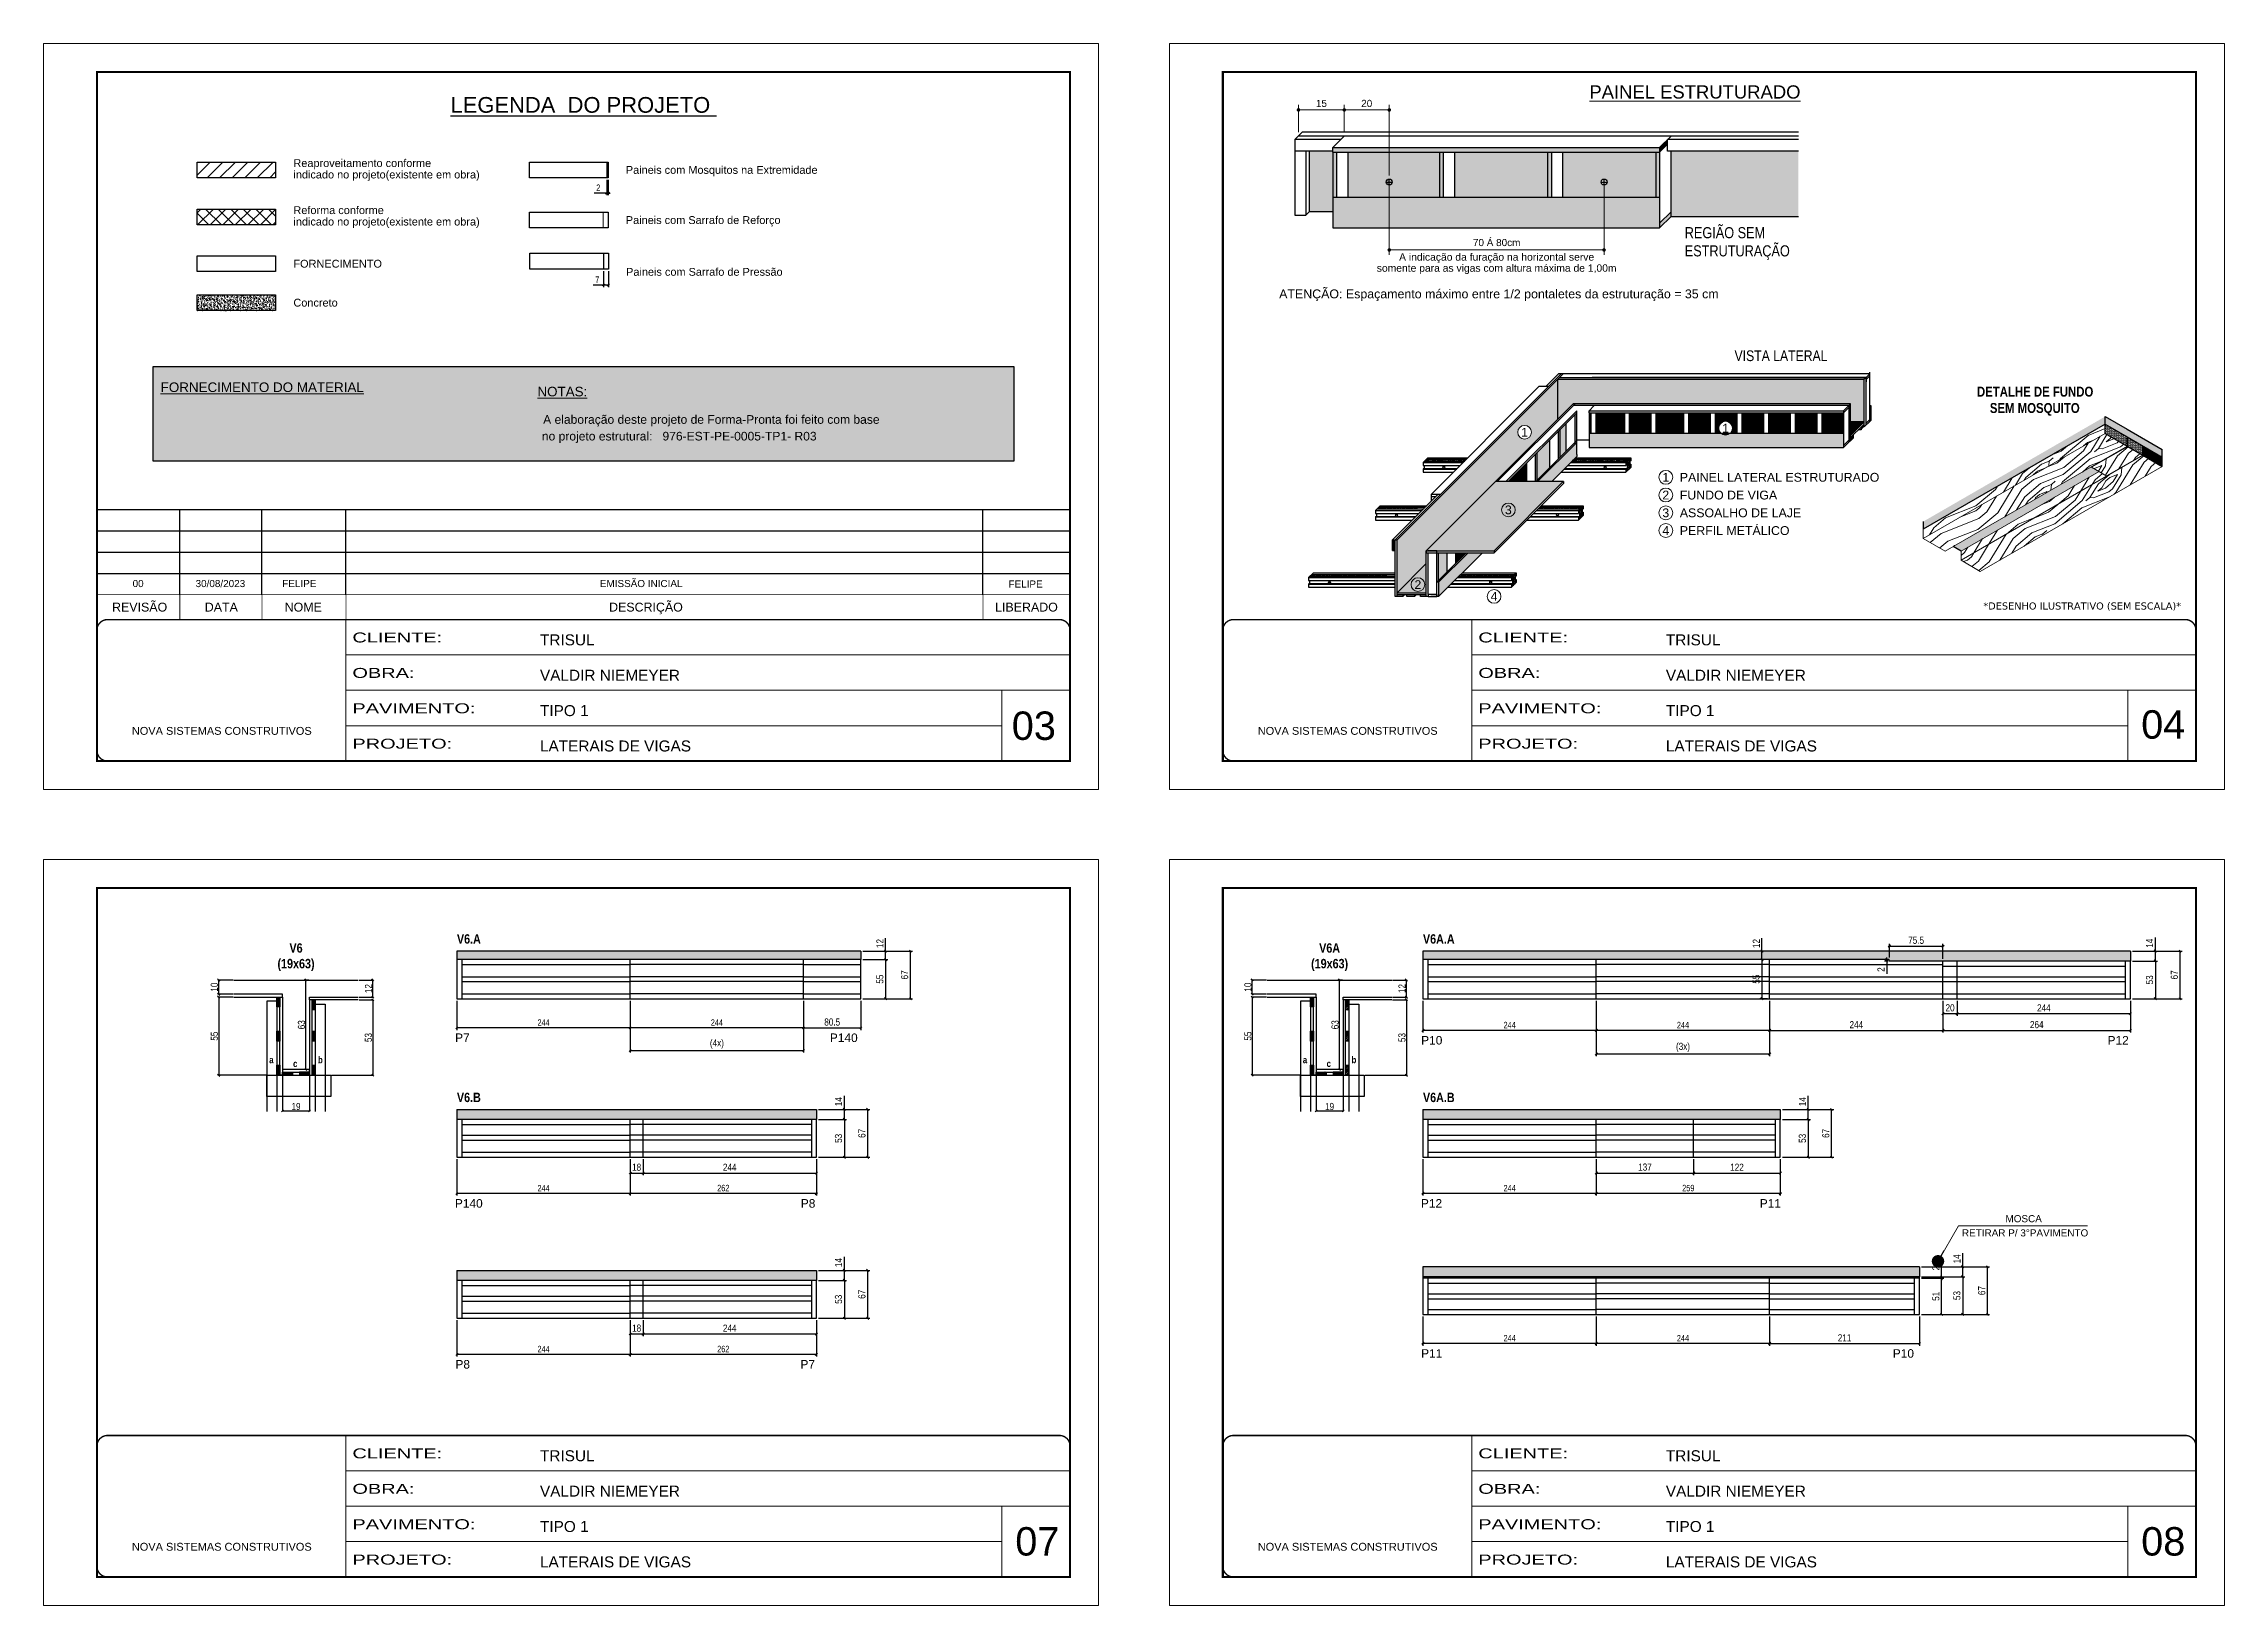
# Model space of a CAD drawing. Extents: x 3330 to 22105, y 1197 to 30204.
# Drawn here: x 16030 to 19100, y 27615 to 29813 of the extents above; entities that cross this region are included whole.
import ezdxf
from ezdxf.enums import TextEntityAlignment as Align

# ---------------------------------------------------------------- set-up
doc = ezdxf.new("R2010")
doc.units = 0
for name, pattern in [('CONTINUO', [0]), ('DASHED', [0.75, 0.5, -0.25]), ('HIDDEN', [0.375, 0.25, -0.125])]:
    doc.linetypes.add(name, pattern=pattern)
for name, color, linetype in [('5', 5, 'Continuous'), ('COTA', 241, 'Continuous'), ('cotas', 4, 'Continuous'), ('detalhes', 4, 'Continuous'), ('HACHURA MADEIRAS', 1, 'Continuous'), ('material do compensado', 7, 'Continuous'), ('NOMENCLATURA', 7, 'Continuous'), ('Painéis', 200, 'Continuous'), ('SARR_2.2x7', 40, 'Continuous'), ('texto', 7, 'Continuous')]:
    doc.layers.add(name, color=color, linetype=linetype)
for name, color, linetype, lineweight in [('CARIMBO', 255, 'Continuous', 9), ('CONCRETO', 251, 'Continuous', 25), ('Demarcação 1', 251, 'Continuous', 9), ('Folhas', 255, 'Continuous', 9), ('fundo', 100, 'Continuous', 9), ('Hachura', 251, 'Continuous', 9), ('Madeira', 126, 'Continuous', 18), ('SARRAFO DE PRESSAO', 251, 'DASHED', 9)]:
    doc.layers.add(name, color=color, linetype=linetype, lineweight=lineweight)
doc.layers.add('Demarcação 2', color=7, linetype='Continuous', lineweight=9, true_color=0xe0e0e0)
doc.styles.add('ARIAL', font='arial.ttf')
doc.styles.add('CESAR1', font='arial.ttf', dxfattribs={"oblique": 15})
doc.styles.add('COTA TECNICA', font='techl___.ttf', dxfattribs={"height": 10})
doc.styles.add('COTA TECNICA 2X', font='techl___.ttf', dxfattribs={"height": 10})
doc.styles.add('COTA TECNICA-50', font='techl___.ttf', dxfattribs={"height": 9})
doc.styles.add('ROMANC', font='techb___.ttf', dxfattribs={"height": 2.5})
doc.styles.get("Standard").update_dxf_attribs({"font": 'arial.ttf'})
doc.styles.add('stylellllll', font='verdana.ttf', dxfattribs={"height": 2})
doc.styles.add('TECNICA', font='techb___.ttf', dxfattribs={"height": 10})
doc.styles.add('Tecnologia', font='')
doc.styles.add('texto', font='ARIALN.TTF')
doc.styles.get('Tecnologia').set_extended_font_data('Forgotten Futurist')
doc.dimstyles.new('1x', dxfattribs={"dimtxt": 10, "dimasz": 5, "dimexe": 7, "dimexo": 5, "dimgap": 4, "dimtad": 1, "dimdec": 1, "dimdsep": 46, "dimtxsty": 'Standard', "dimblk": 'DOT', "dimcen": 0.09, "dimclrd": 4, "dimclre": 4, "dimclrt": 2, "dimadec": 0, "dimazin": 2, "dimtfac": 1, "dimtdec": 1, "dimtmove": 0, "dimatfit": 3, "dimldrblk": 'DOT', "dimfxl": 1, "dimtolj": 1, "dimtzin": 0, "dimlwd": 9, "dimlwe": 9, "dimarcsym": 0})
doc.dimstyles.new('3x', dxfattribs={"dimtxt": 10, "dimasz": 5, "dimexe": 7, "dimexo": 5, "dimgap": 4, "dimtad": 1, "dimdec": 4, "dimlfac": 0.333333, "dimdsep": 46, "dimtxsty": 'Standard', "dimblk": 'DOT', "dimcen": 0.09, "dimclrd": 1, "dimclre": 1, "dimclrt": 2, "dimadec": 0, "dimazin": 2, "dimtfac": 1, "dimtdec": 4, "dimtmove": 0, "dimatfit": 3, "dimldrblk": 'DOT', "dimfxl": 1, "dimtolj": 1, "dimtzin": 0, "dimlwd": 9, "dimlwe": 9, "dimarcsym": 0})
doc.dimstyles.new('COTA PAINEL-50', dxfattribs={"dimtxt": 9, "dimasz": 3, "dimexe": 3, "dimexo": 3, "dimgap": 3, "dimtad": 1, "dimdec": 1, "dimzin": 12, "dimdsep": 46, "dimtxsty": 'COTA TECNICA-50', "dimblk1": 'OBLIQUE', "dimblk2": 'OBLIQUE', "dimsah": 1, "dimcen": 0.9, "dimclrd": 4, "dimclre": 4, "dimclrt": 240, "dimadec": 1, "dimazin": 3, "dimtfac": 1, "dimtdec": 1, "dimtmove": 0, "dimatfit": 3, "dimfxl": 1, "dimtolj": 1, "dimtzin": 12, "dimarcsym": 0})
doc.dimstyles.new('PAINEL', dxfattribs={"dimtxt": 10, "dimasz": 3, "dimexe": 3, "dimexo": 3, "dimgap": 3, "dimtad": 1, "dimdec": 1, "dimzin": 12, "dimdsep": 46, "dimtxsty": 'COTA TECNICA', "dimblk1": 'OBLIQUE', "dimblk2": 'OBLIQUE', "dimsah": 1, "dimcen": 0.9, "dimclrd": 4, "dimclre": 4, "dimclrt": 240, "dimadec": 1, "dimazin": 3, "dimtfac": 1, "dimtdec": 1, "dimtmove": 0, "dimatfit": 3, "dimfxl": 1, "dimtolj": 1, "dimtzin": 12, "dimarcsym": 0})
doc.dimstyles.new('SECAO', dxfattribs={"dimscale": 0.333333, "dimtxt": 5, "dimasz": 9, "dimexe": 3, "dimexo": 3, "dimgap": 3, "dimtad": 1, "dimdec": 1, "dimlfac": 0.5, "dimzin": 12, "dimdsep": 46, "dimtxsty": 'COTA TECNICA 2X', "dimblk1": 'OBLIQUE', "dimblk2": 'OBLIQUE', "dimsah": 1, "dimcen": 0.9, "dimclrd": 4, "dimclre": 4, "dimclrt": 240, "dimadec": 1, "dimazin": 3, "dimtfac": 1, "dimtdec": 1, "dimtmove": 0, "dimatfit": 3, "dimfxl": 1, "dimtolj": 1, "dimtzin": 12, "dimarcsym": 0})
pattern_1 = [(45, (15393.5628, 77452.4135), (0.99436891, 3.64601934), [4.6875, -0.9375, 0, -0.9375])]
pattern_2 = [(355, (-30733.11, 26415.57), (111.07494, 93.20294), [5.12645, -97.40264]), (85, (-30689.13, 26447.74), (-93.20294, 111.07494), [10.2529, -92.27619]), (40, (-30710.45, 26439.314), (8.936, 102.13894), [7.24881, -21.74642, 7.24881, -14.497615, 50.751904, -43.50449]), (40, (-30738.666, 26410.91), (8.936, 102.13894), [7.24983, -14.49967, 7.24983, -115.99871]), (40, (-30702.02, 26417.99), (8.936, 102.13894), [7.24983, -137.7482]), (40, (-30692.256, 26411.99), (8.936, 102.13894), [7.24983, -137.7482]), (40, (-30706.68, 26423.55), (8.936, 102.13894), [7.24983, -137.7482]), (40, (-30711.344, 26429.1), (8.936, 102.13894), [14.49967, -130.49838]), (40, (-30679.11, 26503.47), (8.936, 102.13894), [14.49967, -130.49838]), (40, (-30721.11, 26435.1), (8.936, 102.13894), [28.99933, -115.99871]), (40, (-30725.77, 26440.655), (8.936, 102.13894), [28.99933, -115.99871]), (40, (-30656.7, 26465.49), (8.936, 102.13894), [28.99933, -115.99871]), (40, (-30729.984, 26451.315), (8.936, 102.13894), [21.7497, -123.24834]), (40, (-30749.07, 26468.42), (8.936, 102.13894), [21.7497, -123.24834]), (40, (-30739.75, 26457.316), (8.936, 102.13894), [21.7497, -123.24834]), (40, (-30670.68, 26482.15), (8.936, 102.13894), [36.24951, -108.74853]), (40, (-30680.45, 26488.15), (8.936, 102.13894), [36.24951, -108.74853]), (40, (-30672.47, 26461.72), (8.936, 102.13894), [50.74931, -94.24873]), (21.56505, (-30722.004, 26424.887), (102.138945, -8.936), [11.4631, -217.79893]), (21.56505, (-30698.896, 26453.74), (102.138945, -8.936), [11.4631, -217.79893]), (21.56505, (-30704.896, 26443.974), (102.138945, -8.936), [11.4631, -217.79893]), (21.56505, (-30728.005, 26415.12), (102.138945, -8.936), [22.9262, -206.33583]), (21.56505, (-30703.556, 26459.295), (102.138945, -8.936), [34.3893, -194.87273]), (21.56505, (-30713.323, 26465.296), (102.138945, -8.936), [45.8524, -183.40963]), (21.56505, (-30723.09, 26471.296), (102.138945, -8.936), [45.8524, -183.40963]), (21.56505, (-30735.73, 26503.28), (102.138945, -8.936), [45.8524, -183.40963]), (21.56505, (-30736.624, 26493.064), (102.138945, -8.936), [57.3155, -171.94653]), (21.56505, (-30732.41, 26482.404), (102.138945, -8.936), [57.3155, -171.94653]), (58.43495, (-30700.236, 26438.42), (8.936, 102.138945), [11.4631, -217.79893]), (58.43495, (-30716.45, 26429.547), (8.936, 102.138945), [11.4631, -217.79893]), (58.43495, (-30733.11, 26415.567), (8.936, 102.138945), [22.9262, -206.33583]), (58.43495, (-30701.13, 26428.207), (8.936, 102.138945), [22.9262, -206.33583]), (58.43495, (-30743.773, 26411.353), (8.936, 102.138945), [34.3893, -194.87273]), (58.43495, (-30753.986, 26412.247), (8.936, 102.138945), [45.8524, -183.40963]), (58.43495, (-30661.615, 26409.31), (8.936, 102.138945), [45.8524, -183.40963]), (58.43495, (-30696.47, 26422.653), (8.936, 102.138945), [45.8524, -183.40963]), (58.43495, (-30676.935, 26410.65), (8.936, 102.138945), [57.3155, -171.94653]), (58.43495, (-30686.703, 26416.652), (8.936, 102.138945), [57.3155, -171.94653])]
pattern_3 = [(0, (-19840.5948, 18661.6152), (0.82275303, 1.645506056), [0, -1.645506056])]
pattern_4 = [(50, (-116174.9415, -5427.082), (5.46554007, -0.47817257), [0.5715, -6.2865]), (355, (-116174.9415, -5427.082), (-1.05730264, 5.73170536), [0.4572, -5.02921753]), (100.4514447, (-116174.486, -5427.122), (4.40823741, 5.25353256), [0.48570026, -5.34270734]), (46.1842, (-116174.9415, -5425.558), (8.13237123, -1.26126984), [0.85725, -9.42975]), (96.6355576, (-116174.264, -5425.663), (7.122124, 7.42278374), [0.7285507, -8.01406824]), (351.184151, (-116174.9415, -5425.558), (7.122124, 7.42278374), [0.685799, -7.54379196]), (21, (-116174.1795, -5425.939), (4.54843174, -3.06795595), [0.5715, -6.2865]), (326, (-116174.1795, -5425.939), (1.85406085, 5.52563898), [0.4572, -5.0292]), (71.451445, (-116173.8004, -5426.195), (6.40249258, 2.45768307), [0.48570026, -5.34269813]), (37.5, (-116174.9415, -5427.0821), (0.092658098, 2.536651166), [0, -4.96824, 0, -5.1054, 0, -5.04825]), (7.5, (-116174.9415, -5427.0821), (2.004589875, 3.005417245), [0, -2.91084, 0, -4.85394, 0, -1.92405]), (327.5, (-116176.6407, -5427.0821), (4.067717855, -0.17186232), [0, -1.905, 0, -5.9436, 0, -7.8867]), (317.5, (-116177.4027, -5427.082), (4.44387544, 0.76279473), [0, -2.4765, 0, -3.94716, 0, -5.6007])]

msp = doc.modelspace()

# ---------------------------------------------------------------- texts
at = {"color": 0, "linetype": 'Continuous', "ltscale": 5, "style": 'ARIAL'}
msp.add_text('%%ULEGENDA  DO PROJETO ', height=22.1184, dxfattribs=at).set_placement((16789.47, 29715.8), align=Align.CENTER)
at = {"style": 'ARIAL'}
for s, p in [('REVISÃO', (16164.74, 29019.87)), ('DATA', (16279.72, 29019.87)), ('NOME', (16395.08, 29019.87)), ('DESCRIÇÃO', (16877.53, 29019.87)), ('LIBERADO', (17413.2, 29019.87))]:
    msp.add_text(s, height=12.5, dxfattribs=at).set_placement(p, align=Align.MIDDLE_CENTER)
at = {"style": 'stylellllll'}
msp.add_text('*DESENHO ILUSTRATIVO (SEM ESCALA)*', height=10, dxfattribs=at).set_placement((19038.64, 29016.45), align=Align.RIGHT)
at = {"layer": '5', "linetype": 'Continuous'}
for s, rotation, p in [('P7', 359.99996, (16608.88, 28407.64)), ('P140', 359.99996, (17136.4, 28407.64)), ('P10', 359.99996, (17968.83, 28404.08)), ('P12', 359.99996, (18935.11, 28404.08)), ('P140', 359.99996, (16608.54, 28174.47)), ('P8', 359.99996, (17095.53, 28174.47)), ('P12', 359.99996, (17968.49, 28174.47)), ('P11', 359.99996, (18445.5, 28174.47)), ('P11', 359.99996, (17968.83, 27963.22)), ('P10', 359.99996, (18632.78, 27963.22)), ('P8', 0.00004, (16609.29, 27947.95)), ('P7', 0.00004, (17094.99, 27947.95))]:
    msp.add_text(s, height=12, rotation=rotation, dxfattribs=at).set_placement(p)
at = {"layer": 'CARIMBO', "linetype": 'Continuous', "ltscale": 2, "style": 'ARIAL'}
msp.add_text('%%UPAINEL ESTRUTURADO', height=18.59, dxfattribs=at).set_placement((18354.22, 29735.79), align=Align.CENTER)
at = {"layer": 'CARIMBO'}
for s, height, style, p in [('indicado no projeto(existente em obra)', 11, 'ARIAL', (16381.23, 29628.81)), ('Reaproveitamento conforme ', 11, 'ARIAL', (16381.23, 29644.9)), ('Paineis com Mosquitos na Extremidade', 11, 'ARIAL', (16849.2, 29635.32)), ('indicado no projeto(existente em obra)', 11, 'ARIAL', (16381.23, 29562.57)), ('Reforma conforme ', 11, 'ARIAL', (16381.23, 29578.66)), ('Paineis com Sarrafo de Reforço', 11, 'ARIAL', (16849.2, 29564.72)), ('FORNECIMENTO', 11, 'ARIAL', (16381.23, 29503.28)), ('Paineis com Sarrafo de Pressão', 11, 'ARIAL', (16849.56, 29491.83)), ('Concreto', 11, 'ARIAL', (16381.23, 29448.48)), ('PAINEL LATERAL ESTRUTURADO', 12.436, 'CESAR1', (18332.93, 29202.61)), ('FUNDO DE VIGA', 12.436, 'CESAR1', (18332.93, 29177.61)), ('ASSOALHO DE LAJE', 12.436, 'CESAR1', (18332.93, 29152.61)), ('PERFIL METÁLICO', 12.436, 'CESAR1', (18332.93, 29127.61))]:
    msp.add_text(s, height=height, dxfattribs=dict(at, style=style)).set_placement(p, align=Align.MIDDLE_LEFT)
at = {"layer": 'CARIMBO', "linetype": 'Continuous', "ltscale": 2, "style": 'texto'}
for s, height, p in [('REGIÃO SEM', 15.6, (18339.88, 29539.16)), ('ESTRUTURAÇÃO', 15.6, (18339.88, 29513.6)), ('VISTA LATERAL', 15, (18409.98, 29366.24))]:
    msp.add_text(s, height=height, dxfattribs=at).set_placement(p)
at = {"layer": 'CARIMBO', "color": 2, "style": 'ARIAL'}
for s, height, p in [('somente para as vigas com altura máxima de 1,00m', 10.4, (18075.08, 29497.18)), ('A indicação da furação na horizontal serve', 10.4, (18075.08, 29512.78)), ('ATENÇÃO: Espaçamento máximo entre 1/2 pontaletes da estruturação = 35 cm  ', 12.48, (18083.1, 29460.81))]:
    msp.add_text(s, height=height, dxfattribs=at).set_placement(p, align=Align.MIDDLE_CENTER)
at = {"layer": 'CARIMBO', "color": 5, "style": 'ARIAL'}
for s, height, p in [('%%UFORNECIMENTO DO MATERIAL', 13.5, (16194.33, 29322.66)), ('%%UNOTAS:', 13.5, (16724.73, 29316.54)), ('  A elaboração deste projeto de Forma-Pronta foi feito com base', 12.15, (16723.37, 29277.93)), ('  no projeto estrutural:', 12.15, (16721.55, 29254.45))]:
    msp.add_text(s, height=height, dxfattribs=at).set_placement(p)
at = {"layer": 'CARIMBO', "color": 1, "style": 'ARIAL'}
msp.add_text('976-EST-PE-0005-TP1- R03', height=12.15, dxfattribs=at).set_placement((16900.78, 29254.45))
at = {"layer": 'CARIMBO', "style": 'ARIAL'}
for s, height, p in [('1', 12.32, (18114.43, 29266.05)), ('1', 12.32, (18397.37, 29271.72)), ('1', 12.44, (18313.16, 29202.61)), ('2', 12.44, (18313.16, 29177.61)), ('3', 12.32, (18091.57, 29156.73)), ('3', 12.44, (18313.16, 29152.61)), ('4', 12.44, (18313.16, 29127.61)), ('2', 12.32, (17964.24, 29051.51)), ('4', 12.32, (18071.38, 29034.96))]:
    msp.add_text(s, height=height, dxfattribs=at).set_placement(p, align=Align.MIDDLE_CENTER)
for s, height, p in [('00', 10, (16154.83, 29048.05)), ('30/08/2023', 10, (16243.47, 29048.05)), ('FELIPE', 10, (16365.51, 29048.05)), ('EMISSÃO INICIAL', 10, (16812.56, 29048.05)), ('04', 40, (18982.42, 28834.69)), ('MOSCA', 10, (18791.35, 28153.94)), ('07', 40, (17397.42, 27684.69)), ('08', 40, (18982.42, 27684.69))]:
    msp.add_text(s, height=height, dxfattribs=at).set_placement(p)
at = {"layer": 'CARIMBO', "color": 7, "style": 'ARIAL'}
msp.add_text('03', height=40, dxfattribs=at).set_placement((17392.47, 28832.92))
at = {"layer": 'CARIMBO', "style": 'ARIAL'}
msp.add_text('RETIRAR P/ 3°PAVIMENTO', height=10, dxfattribs=at).set_placement((18730.07, 28143.94), align=Align.TOP_LEFT)
msp.add_attdef('FELIPE', text='', height=10, dxfattribs=at).set_placement((17411.91, 29052.37), align=Align.MIDDLE_CENTER)
at = {"layer": 'detalhes', "style": 'TECNICA'}
for s, p in [('a', (16347.16, 28377.82)), ('c', (16380.71, 28372.4)), ('b', (16415.77, 28377.81)), ('a', (17802.2, 28377.82)), ('c', (17835.75, 28372.4)), ('b', (17870.81, 28377.81))]:
    msp.add_text(s, height=9.6, dxfattribs=at).set_placement(p)
at = {"layer": 'NOMENCLATURA', "style": 'TECNICA'}
for s, p in [('V6.A', (16611.41, 28546.14)), ('V6A.A', (17971.36, 28546.14)), ('V6.B', (16611.41, 28323.05)), ('V6A.B', (17971.36, 28323.05))]:
    msp.add_text(s, height=13.2, dxfattribs=at).set_placement(p)
at = {"layer": 'NOMENCLATURA', "char_height": 13.2, "attachment_point": 2, "style": 'TECNICA'}
for s, insert in [('V6\\P(19x63)', (16384.89, 28546.62)), ('V6A\\P(19x63)', (17839.93, 28546.62))]:
    msp.add_mtext_dynamic_manual_height_columns(s, width=300.2766, gutter_width=1, heights=[0], dxfattribs=dict(at, insert=insert))
at = {"layer": 'texto', "style": 'ROMANC'}
for s, p in [('DETALHE DE FUNDO ', (18835.37, 29323.2)), ('SEM MOSQUITO', (18832.63, 29300.15))]:
    msp.add_text(s, height=14, dxfattribs=at).set_placement(p, align=Align.MIDDLE_CENTER)

# ---------------------------------------------------------------- blocks, each defined once
blk = doc.blocks.new('_Oblique')
at = {"color": 0, "linetype": 'ByBlock', "lineweight": -2}
blk.add_line((-0.5, -0.5), (0.5, 0.5), dxfattribs=at)
blk = doc.blocks.new('*D3652')
at = {"layer": 'cotas', "color": 4, "lineweight": -2, "transparency": 16777216}
for p, q in [((16822.2, 29602.8), (16804.7, 29602.8)), ((16822.2, 29621.2), (16822.2, 29599.8)), ((16824.2, 29602.8), (16822.2, 29602.8)), ((16824.2, 29621.2), (16824.2, 29599.8)), ((16824.2, 29602.8), (16827.2, 29602.8))]:
    blk.add_line(p, q, dxfattribs=at)
at = {"layer": 'Defpoints', "color": 0, "transparency": 16777216}
for p in [(16822.2, 29624.2), (16822.2, 29602.8), (16824.2, 29624.2)]:
    blk.add_point(p, dxfattribs=at)
at = {"layer": 'cotas', "color": 4, "lineweight": -2, "transparency": 16777216, "xscale": 3, "yscale": 3, "zscale": 3}
blk.add_blockref('_Oblique', (16822.2, 29602.8), dxfattribs=at)
at = {"layer": 'cotas', "color": 4, "lineweight": -2, "transparency": 16777216, "xscale": 3, "yscale": 3, "zscale": 3, "rotation": 180}
blk.add_blockref('_Oblique', (16824.2, 29602.8), dxfattribs=at)
at = {"layer": 'cotas', "color": 240, "transparency": 16777216, "insert": (16810.4, 29610.3), "char_height": 9, "attachment_point": 5, "style": 'COTA TECNICA-50'}
blk.add_mtext('\\A1;2', dxfattribs=at)
blk = doc.blocks.new('*D3653')
at = {"layer": 'cotas', "color": 4, "lineweight": -2, "transparency": 16777216}
for p, q in [((16817.6, 29473.3), (16803.4, 29473.3)), ((16817.6, 29492.8), (16817.6, 29470.3)), ((16824.6, 29473.3), (16817.6, 29473.3)), ((16824.6, 29492.8), (16824.6, 29470.3))]:
    blk.add_line(p, q, dxfattribs=at)
at = {"layer": 'Defpoints', "color": 0, "transparency": 16777216}
for p in [(16817.6, 29495.8), (16817.6, 29473.3), (16824.6, 29495.8)]:
    blk.add_point(p, dxfattribs=at)
at = {"layer": 'cotas', "color": 4, "lineweight": -2, "transparency": 16777216, "xscale": 3, "yscale": 3, "zscale": 3, "rotation": 180}
blk.add_blockref('_Oblique', (16817.6, 29473.3), dxfattribs=at)
at = {"layer": 'cotas', "color": 4, "lineweight": -2, "transparency": 16777216, "xscale": 3, "yscale": 3, "zscale": 3}
blk.add_blockref('_Oblique', (16824.6, 29473.3), dxfattribs=at)
at = {"layer": 'cotas', "color": 240, "transparency": 16777216, "insert": (16809, 29480.8), "char_height": 9, "attachment_point": 5, "style": 'COTA TECNICA-50'}
blk.add_mtext('\\A1;7', dxfattribs=at)
blk = doc.blocks.new('9999999999')
at = {"color": 30, "linetype": 'CONTINUO'}
for p, q in [((98564.6, 34230.2), (98564.6, 34429.4)), ((98564.6, 34379.6), (99584, 34379.6)), ((98564.6, 34329.8), (99488, 34329.8)), ((99584, 34329.8), (99488, 34329.8)), ((99488, 34329.8), (99488, 34230.2)), ((98564.6, 34280), (99488, 34280))]:
    blk.add_line(p, q, dxfattribs=at)
at = {"color": 30, "linetype": 'CONTINUO', "const_width": 2}
blk.add_lwpolyline([(99584, 34230.2), (99584, 34414.4, 0.414214), (99569, 34429.4), (98229, 34429.4, 0.414214), (98214, 34414.4), (98214, 34245.2, 0.414214), (98229, 34230.2), (99584, 34230.2)], format="xyb", dxfattribs=at)
at = {"layer": 'Folhas'}
blk.add_lwpolyline([(98139, 34190.2), (99624, 34190.2), (99624, 35240.2), (98139, 35240.2)], close=True, dxfattribs=at)
at = {"layer": 'Folhas', "color": 30, "const_width": 3}
blk.add_lwpolyline([(98214, 34230.2), (99584, 34230.2), (99584, 35200.2), (98214, 35200.2)], close=True, dxfattribs=at)
at = {"color": 7, "linetype": 'Continuous', "ltscale": 5, "style": 'ARIAL'}
for s, height, p in [('TRISUL', 15.48, (98837.7, 34393.1)), ('VALDIR NIEMEYER', 15.483, (98837.7, 34343.3)), ('TIPO 1', 15.48, (98837.7, 34293.5)), ('NOVA SISTEMAS CONSTRUTIVOS', 11.059, (98263.2, 34267.2)), ('LATERAIS DE VIGAS', 15.483, (98837.7, 34243.7))]:
    blk.add_text(s, height=height, dxfattribs=at).set_placement(p)
at = {"layer": 'Folhas', "color": 7, "style": 'Tecnologia', "width": 1.5}
for s, p in [('CLIENTE:', (98573.7, 34397.2)), ('OBRA:', (98573.7, 34347.3)), ('PAVIMENTO:', (98573.7, 34297.5)), ('PROJETO:', (98573.7, 34247.7))]:
    blk.add_text(s, height=14, dxfattribs=at).set_placement(p)
blk = doc.blocks.new('*D2991')
at = {"layer": 'COTA', "color": 4, "lineweight": -2, "transparency": 16777216}
for p, q in [((16473.6, 28466.9), (16493.9, 28466.9)), ((16492.9, 28466.9), (16492.9, 28360.9)), ((16434.7, 28360.9), (16493.9, 28360.9))]:
    blk.add_line(p, q, dxfattribs=at)
at = {"layer": 'Defpoints', "color": 0, "transparency": 16777216}
for p in [(16472.6, 28466.9), (16433.7, 28360.9, 0), (16492.9, 28360.9)]:
    blk.add_point(p, dxfattribs=at)
at = {"layer": 'COTA', "color": 4, "lineweight": -2, "transparency": 16777216, "xscale": 3, "yscale": 3, "zscale": 3}
for p, rotation in [((16492.9, 28466.9), 90), ((16492.9, 28360.9), 270)]:
    blk.add_blockref('_Oblique', p, dxfattribs=dict(at, rotation=rotation))
at = {"layer": 'COTA', "color": 240, "transparency": 16777216, "insert": (16486.7, 28413.9), "char_height": 10, "attachment_point": 5, "rotation": 90, "style": 'COTA TECNICA 2X'}
blk.add_mtext('\\A1;53', dxfattribs=at)
blk = doc.blocks.new('*D2992')
at = {"layer": 'COTA', "color": 4, "lineweight": -2, "transparency": 16777216}
for p, q in [((16473.6, 28494.9), (16493.9, 28494.9)), ((16492.9, 28470.9), (16492.9, 28494.9)), ((16473.6, 28470.9), (16493.9, 28470.9))]:
    blk.add_line(p, q, dxfattribs=at)
at = {"layer": 'Defpoints', "color": 0, "transparency": 16777216}
for p in [(16472.6, 28494.9), (16492.9, 28494.9), (16472.6, 28470.9)]:
    blk.add_point(p, dxfattribs=at)
at = {"layer": 'COTA', "color": 4, "lineweight": -2, "transparency": 16777216, "xscale": 3, "yscale": 3, "zscale": 3}
for p, rotation in [((16492.9, 28494.9), 90), ((16492.9, 28470.9), 270)]:
    blk.add_blockref('_Oblique', p, dxfattribs=dict(at, rotation=rotation))
at = {"layer": 'COTA', "color": 240, "transparency": 16777216, "insert": (16486.9, 28482.9), "char_height": 10, "attachment_point": 5, "rotation": 90, "style": 'COTA TECNICA 2X'}
blk.add_mtext('\\A1;12', dxfattribs=at)
blk = doc.blocks.new('*D2993')
at = {"layer": 'COTA', "color": 4, "lineweight": -2, "transparency": 16777216}
for p, q in [((16296.2, 28470.9), (16275, 28470.9)), ((16276, 28470.9), (16276, 28360.9)), ((16342.9, 28360.9), (16275, 28360.9))]:
    blk.add_line(p, q, dxfattribs=at)
at = {"layer": 'Defpoints', "color": 0, "transparency": 16777216}
for p in [(16297.2, 28470.9), (16276, 28360.9), (16343.9, 28360.9, 0)]:
    blk.add_point(p, dxfattribs=at)
at = {"layer": 'COTA', "color": 4, "lineweight": -2, "transparency": 16777216, "xscale": 3, "yscale": 3, "zscale": 3}
for p, rotation in [((16276, 28470.9), 90), ((16276, 28360.9), 270)]:
    blk.add_blockref('_Oblique', p, dxfattribs=dict(at, rotation=rotation))
at = {"layer": 'COTA', "color": 240, "transparency": 16777216, "insert": (16269.9, 28415.9), "char_height": 10, "attachment_point": 5, "rotation": 90, "style": 'COTA TECNICA 2X'}
blk.add_mtext('\\A1;55', dxfattribs=at)
blk = doc.blocks.new('*D2994')
at = {"layer": 'COTA', "color": 4, "lineweight": -2, "transparency": 16777216}
for p, q in [((16402.9, 28494.9), (16397.8, 28494.9)), ((16398.8, 28368.9), (16398.8, 28494.9)), ((16402.9, 28368.9), (16397.8, 28368.9))]:
    blk.add_line(p, q, dxfattribs=at)
at = {"layer": 'Defpoints', "color": 0, "transparency": 16777216}
for p in [(16398.8, 28494.9), (16403.9, 28494.9), (16403.9, 28368.9)]:
    blk.add_point(p, dxfattribs=at)
at = {"layer": 'COTA', "color": 4, "lineweight": -2, "transparency": 16777216, "xscale": 3, "yscale": 3, "zscale": 3}
for p, rotation in [((16398.8, 28494.9), 90), ((16398.8, 28368.9), 270)]:
    blk.add_blockref('_Oblique', p, dxfattribs=dict(at, rotation=rotation))
at = {"layer": 'COTA', "color": 240, "transparency": 16777216, "insert": (16392.6, 28431.9), "char_height": 10, "attachment_point": 5, "rotation": 90, "style": 'COTA TECNICA 2X'}
blk.add_mtext('\\A1;63', dxfattribs=at)
blk = doc.blocks.new('*D2995')
at = {"layer": 'COTA', "color": 4, "lineweight": -2, "transparency": 16777216}
for p, q in [((16296.2, 28494.9), (16275, 28494.9)), ((16276, 28474.9), (16276, 28494.9)), ((16296.2, 28474.9), (16275, 28474.9))]:
    blk.add_line(p, q, dxfattribs=at)
at = {"layer": 'Defpoints', "color": 0, "transparency": 16777216}
for p in [(16276, 28494.9), (16297.2, 28494.9), (16297.2, 28474.9)]:
    blk.add_point(p, dxfattribs=at)
at = {"layer": 'COTA', "color": 4, "lineweight": -2, "transparency": 16777216, "xscale": 3, "yscale": 3, "zscale": 3}
for p, rotation in [((16276, 28494.9), 90), ((16276, 28474.9), 270)]:
    blk.add_blockref('_Oblique', p, dxfattribs=dict(at, rotation=rotation))
at = {"layer": 'COTA', "color": 240, "transparency": 16777216, "insert": (16269.9, 28484.9), "char_height": 10, "attachment_point": 5, "rotation": 90, "style": 'COTA TECNICA 2X'}
blk.add_mtext('\\A1;10', dxfattribs=at)
blk = doc.blocks.new('*D2996')
at = {"layer": 'COTA', "color": 4, "lineweight": -2, "transparency": 16777216}
for p, q in [((16365.9, 28359.9), (16365.9, 28309.8)), ((16403.9, 28359.9), (16403.9, 28309.8)), ((16365.9, 28310.8), (16403.9, 28310.8))]:
    blk.add_line(p, q, dxfattribs=at)
at = {"layer": 'Defpoints', "color": 0, "transparency": 16777216}
for p in [(16365.9, 28360.9), (16403.9, 28360.9), (16403.9, 28310.8)]:
    blk.add_point(p, dxfattribs=at)
at = {"layer": 'COTA', "color": 4, "lineweight": -2, "transparency": 16777216, "xscale": 3, "yscale": 3, "zscale": 3, "rotation": 180}
blk.add_blockref('_Oblique', (16365.9, 28310.8), dxfattribs=at)
at = {"layer": 'COTA', "color": 4, "lineweight": -2, "transparency": 16777216, "xscale": 3, "yscale": 3, "zscale": 3}
blk.add_blockref('_Oblique', (16403.9, 28310.8), dxfattribs=at)
at = {"layer": 'COTA', "color": 240, "transparency": 16777216, "insert": (16384.9, 28316.8), "char_height": 10, "attachment_point": 5, "style": 'COTA TECNICA 2X'}
blk.add_mtext('\\A1;19', dxfattribs=at)
blk = doc.blocks.new('*D2997')
at = {"layer": 'COTA', "color": 4, "linetype": 'ByBlock', "lineweight": -2, "transparency": 16777216}
for p, q in [((16855.4, 28465.6), (16855.4, 28424.5)), ((17099.4, 28465.6), (17099.4, 28424.5)), ((17099.4, 28427.5), (16855.4, 28427.5))]:
    blk.add_line(p, q, dxfattribs=at)
at = {"layer": 'Defpoints', "color": 0, "linetype": 'ByBlock', "transparency": 16777216}
for p in [(16855.4, 28468.6), (17099.4, 28468.6), (16855.4, 28427.5)]:
    blk.add_point(p, dxfattribs=at)
at = {"layer": 'COTA', "color": 4, "linetype": 'ByBlock', "lineweight": -2, "transparency": 16777216, "xscale": 3, "yscale": 3, "zscale": 3, "rotation": 180}
blk.add_blockref('_Oblique', (16855.4, 28427.5), dxfattribs=at)
at = {"layer": 'COTA', "color": 4, "linetype": 'ByBlock', "lineweight": -2, "transparency": 16777216, "xscale": 3, "yscale": 3, "zscale": 3}
blk.add_blockref('_Oblique', (17099.4, 28427.5), dxfattribs=at)
at = {"layer": 'COTA', "color": 240, "linetype": 'ByBlock', "transparency": 16777216, "insert": (16977.4, 28435.1), "char_height": 9, "attachment_point": 5, "style": 'COTA TECNICA-50'}
blk.add_mtext('\\A1;244', dxfattribs=at)
blk = doc.blocks.new('*D2998')
at = {"layer": 'COTA', "color": 4, "linetype": 'ByBlock', "lineweight": -2, "transparency": 16777216}
for p, q in [((16611.4, 28465.6), (16611.4, 28424.5)), ((16855.4, 28465.6), (16855.4, 28424.5)), ((16855.4, 28427.5), (16611.4, 28427.5))]:
    blk.add_line(p, q, dxfattribs=at)
at = {"layer": 'Defpoints', "color": 0, "linetype": 'ByBlock', "transparency": 16777216}
for p in [(16611.4, 28468.6), (16855.4, 28468.6), (16611.4, 28427.5)]:
    blk.add_point(p, dxfattribs=at)
at = {"layer": 'COTA', "color": 4, "linetype": 'ByBlock', "lineweight": -2, "transparency": 16777216, "xscale": 3, "yscale": 3, "zscale": 3, "rotation": 180}
blk.add_blockref('_Oblique', (16611.4, 28427.5), dxfattribs=at)
at = {"layer": 'COTA', "color": 4, "linetype": 'ByBlock', "lineweight": -2, "transparency": 16777216, "xscale": 3, "yscale": 3, "zscale": 3}
blk.add_blockref('_Oblique', (16855.4, 28427.5), dxfattribs=at)
at = {"layer": 'COTA', "color": 240, "linetype": 'ByBlock', "transparency": 16777216, "insert": (16733.4, 28435.1), "char_height": 9, "attachment_point": 5, "style": 'COTA TECNICA-50'}
blk.add_mtext('\\A1;244', dxfattribs=at)
blk = doc.blocks.new('*D2999')
at = {"layer": 'COTA', "color": 4, "linetype": 'ByBlock', "lineweight": -2, "transparency": 16777216}
for p, q in [((17099.4, 28465.6), (17099.4, 28424.5)), ((17179.9, 28465.6), (17179.9, 28424.5)), ((17099.4, 28427.5), (17179.9, 28427.5))]:
    blk.add_line(p, q, dxfattribs=at)
at = {"layer": 'Defpoints', "color": 0, "linetype": 'ByBlock', "transparency": 16777216}
for p in [(17099.4, 28468.6), (17179.9, 28468.6), (17179.9, 28427.5)]:
    blk.add_point(p, dxfattribs=at)
at = {"layer": 'COTA', "color": 4, "linetype": 'ByBlock', "lineweight": -2, "transparency": 16777216, "xscale": 3, "yscale": 3, "zscale": 3, "rotation": 180}
blk.add_blockref('_Oblique', (17099.4, 28427.5), dxfattribs=at)
at = {"layer": 'COTA', "color": 4, "linetype": 'ByBlock', "lineweight": -2, "transparency": 16777216, "xscale": 3, "yscale": 3, "zscale": 3}
blk.add_blockref('_Oblique', (17179.9, 28427.5), dxfattribs=at)
at = {"layer": 'COTA', "color": 240, "linetype": 'ByBlock', "transparency": 16777216, "insert": (17139.7, 28435.7), "char_height": 10, "attachment_point": 5, "style": 'COTA TECNICA'}
blk.add_mtext('\\A1;80.5', dxfattribs=at)
blk = doc.blocks.new('*D3000')
at = {"layer": 'COTA', "color": 4, "linetype": 'ByBlock', "lineweight": -2, "transparency": 16777216}
for p, q in [((17214.9, 28535.6), (17214.9, 28553.9)), ((17182.9, 28535.6), (17217.9, 28535.6)), ((17182.9, 28523.6), (17217.9, 28523.6)), ((17214.9, 28523.6), (17214.9, 28535.6))]:
    blk.add_line(p, q, dxfattribs=at)
at = {"layer": 'Defpoints', "color": 0, "linetype": 'ByBlock', "transparency": 16777216}
for p in [(17179.9, 28535.6), (17179.9, 28523.6), (17214.9, 28535.6)]:
    blk.add_point(p, dxfattribs=at)
at = {"layer": 'COTA', "color": 4, "linetype": 'ByBlock', "lineweight": -2, "transparency": 16777216, "xscale": 3, "yscale": 3, "zscale": 3}
for p, rotation in [((17214.9, 28535.6), 90), ((17214.9, 28523.6), 270)]:
    blk.add_blockref('_Oblique', p, dxfattribs=dict(at, rotation=rotation))
at = {"layer": 'COTA', "color": 240, "linetype": 'ByBlock', "transparency": 16777216, "insert": (17206.9, 28546.3), "char_height": 10, "attachment_point": 5, "rotation": 90, "style": 'COTA TECNICA'}
blk.add_mtext('\\A1;12', dxfattribs=at)
blk = doc.blocks.new('*D3001')
at = {"layer": 'COTA', "color": 4, "linetype": 'ByBlock', "lineweight": -2, "transparency": 16777216}
for p, q in [((17182.9, 28523.6), (17217.9, 28523.6)), ((17214.9, 28523.6), (17214.9, 28468.6)), ((17182.9, 28468.6), (17217.9, 28468.6))]:
    blk.add_line(p, q, dxfattribs=at)
at = {"layer": 'Defpoints', "color": 0, "linetype": 'ByBlock', "transparency": 16777216}
for p in [(17179.9, 28523.6), (17179.9, 28468.6), (17214.9, 28468.6)]:
    blk.add_point(p, dxfattribs=at)
at = {"layer": 'COTA', "color": 4, "linetype": 'ByBlock', "lineweight": -2, "transparency": 16777216, "xscale": 3, "yscale": 3, "zscale": 3}
for p, rotation in [((17214.9, 28523.6), 90), ((17214.9, 28468.6), 270)]:
    blk.add_blockref('_Oblique', p, dxfattribs=dict(at, rotation=rotation))
at = {"layer": 'COTA', "color": 240, "linetype": 'ByBlock', "transparency": 16777216, "insert": (17206.8, 28496.1), "char_height": 10, "attachment_point": 5, "rotation": 90, "style": 'COTA TECNICA'}
blk.add_mtext('\\A1;55', dxfattribs=at)
blk = doc.blocks.new('*D3002')
at = {"layer": 'COTA', "color": 4, "linetype": 'ByBlock', "lineweight": -2, "transparency": 16777216}
for p, q in [((17182.9, 28535.6), (17252.8, 28535.6)), ((17249.8, 28468.6), (17249.8, 28535.6)), ((17182.9, 28468.6), (17252.8, 28468.6))]:
    blk.add_line(p, q, dxfattribs=at)
at = {"layer": 'Defpoints', "color": 0, "linetype": 'ByBlock', "transparency": 16777216}
for p in [(17179.9, 28535.6), (17249.8, 28535.6), (17179.9, 28468.6)]:
    blk.add_point(p, dxfattribs=at)
at = {"layer": 'COTA', "color": 4, "linetype": 'ByBlock', "lineweight": -2, "transparency": 16777216, "xscale": 3, "yscale": 3, "zscale": 3}
for p, rotation in [((17249.8, 28535.6), 90), ((17249.8, 28468.6), 270)]:
    blk.add_blockref('_Oblique', p, dxfattribs=dict(at, rotation=rotation))
at = {"layer": 'COTA', "color": 240, "linetype": 'ByBlock', "transparency": 16777216, "insert": (17241.7, 28502.1), "char_height": 10, "attachment_point": 5, "rotation": 90, "style": 'COTA TECNICA'}
blk.add_mtext('\\A1;67', dxfattribs=at)
blk = doc.blocks.new('*D3003')
at = {"layer": 'COTA', "color": 4, "linetype": 'ByBlock', "lineweight": -2, "transparency": 16777216}
for p, q in [((16855.4, 28465.6), (16855.4, 28392.7)), ((17099.4, 28465.6), (17099.4, 28392.7)), ((16855.4, 28395.7), (17099.4, 28395.7))]:
    blk.add_line(p, q, dxfattribs=at)
at = {"layer": 'Defpoints', "color": 0, "linetype": 'ByBlock', "transparency": 16777216}
for p in [(16855.4, 28468.6), (17099.4, 28468.6), (17099.4, 28395.7)]:
    blk.add_point(p, dxfattribs=at)
at = {"layer": 'COTA', "color": 4, "linetype": 'ByBlock', "lineweight": -2, "transparency": 16777216, "xscale": 3, "yscale": 3, "zscale": 3, "rotation": 180}
blk.add_blockref('_Oblique', (16855.4, 28395.7), dxfattribs=at)
at = {"layer": 'COTA', "color": 4, "linetype": 'ByBlock', "lineweight": -2, "transparency": 16777216, "xscale": 3, "yscale": 3, "zscale": 3}
blk.add_blockref('_Oblique', (17099.4, 28395.7), dxfattribs=at)
at = {"layer": 'COTA', "color": 240, "linetype": 'ByBlock', "transparency": 16777216, "insert": (16977.4, 28404.9), "char_height": 10, "attachment_point": 5, "style": 'COTA TECNICA'}
blk.add_mtext('\\A1;(4x)', dxfattribs=at)
blk = doc.blocks.new('*D3004')
at = {"layer": 'COTA', "color": 4, "linetype": 'ByBlock', "lineweight": -2, "transparency": 16777216}
for p, q in [((16855.4, 28242.5), (16855.4, 28191.4)), ((17117.4, 28242.5), (17117.4, 28191.4)), ((17117.4, 28194.4), (16855.4, 28194.4))]:
    blk.add_line(p, q, dxfattribs=at)
at = {"layer": 'Defpoints', "color": 0, "linetype": 'ByBlock', "transparency": 16777216}
for p in [(16855.4, 28245.5), (17117.4, 28245.5), (16855.4, 28194.4)]:
    blk.add_point(p, dxfattribs=at)
at = {"layer": 'COTA', "color": 4, "linetype": 'ByBlock', "lineweight": -2, "transparency": 16777216, "xscale": 3, "yscale": 3, "zscale": 3, "rotation": 180}
blk.add_blockref('_Oblique', (16855.4, 28194.4), dxfattribs=at)
at = {"layer": 'COTA', "color": 4, "linetype": 'ByBlock', "lineweight": -2, "transparency": 16777216, "xscale": 3, "yscale": 3, "zscale": 3}
blk.add_blockref('_Oblique', (17117.4, 28194.4), dxfattribs=at)
at = {"layer": 'COTA', "color": 240, "linetype": 'ByBlock', "transparency": 16777216, "insert": (16986.4, 28202), "char_height": 9, "attachment_point": 5, "style": 'COTA TECNICA-50'}
blk.add_mtext('\\A1;262', dxfattribs=at)
blk = doc.blocks.new('*D3005')
at = {"layer": 'COTA', "color": 4, "linetype": 'ByBlock', "lineweight": -2, "transparency": 16777216}
for p, q in [((16611.4, 28242.5), (16611.4, 28191.4)), ((16855.4, 28242.5), (16855.4, 28191.4)), ((16855.4, 28194.4), (16611.4, 28194.4))]:
    blk.add_line(p, q, dxfattribs=at)
at = {"layer": 'Defpoints', "color": 0, "linetype": 'ByBlock', "transparency": 16777216}
for p in [(16611.4, 28245.5), (16855.4, 28245.5), (16611.4, 28194.4)]:
    blk.add_point(p, dxfattribs=at)
at = {"layer": 'COTA', "color": 4, "linetype": 'ByBlock', "lineweight": -2, "transparency": 16777216, "xscale": 3, "yscale": 3, "zscale": 3, "rotation": 180}
blk.add_blockref('_Oblique', (16611.4, 28194.4), dxfattribs=at)
at = {"layer": 'COTA', "color": 4, "linetype": 'ByBlock', "lineweight": -2, "transparency": 16777216, "xscale": 3, "yscale": 3, "zscale": 3}
blk.add_blockref('_Oblique', (16855.4, 28194.4), dxfattribs=at)
at = {"layer": 'COTA', "color": 240, "linetype": 'ByBlock', "transparency": 16777216, "insert": (16733.4, 28201.9), "char_height": 9, "attachment_point": 5, "style": 'COTA TECNICA-50'}
blk.add_mtext('\\A1;244', dxfattribs=at)
blk = doc.blocks.new('*D3006')
at = {"layer": 'COTA', "color": 4, "linetype": 'ByBlock', "lineweight": -2, "transparency": 16777216}
for p, q in [((16855.4, 28242.5), (16855.4, 28220.2)), ((16855.4, 28223.2), (16873.4, 28223.2)), ((16873.4, 28242.5), (16873.4, 28220.2))]:
    blk.add_line(p, q, dxfattribs=at)
at = {"layer": 'Defpoints', "color": 0, "linetype": 'ByBlock', "transparency": 16777216}
for p in [(16855.4, 28245.5), (16873.4, 28245.5), (16873.4, 28223.2)]:
    blk.add_point(p, dxfattribs=at)
at = {"layer": 'COTA', "color": 4, "linetype": 'ByBlock', "lineweight": -2, "transparency": 16777216, "xscale": 3, "yscale": 3, "zscale": 3, "rotation": 180}
blk.add_blockref('_Oblique', (16855.4, 28223.2), dxfattribs=at)
at = {"layer": 'COTA', "color": 4, "linetype": 'ByBlock', "lineweight": -2, "transparency": 16777216, "xscale": 3, "yscale": 3, "zscale": 3}
blk.add_blockref('_Oblique', (16873.4, 28223.2), dxfattribs=at)
at = {"layer": 'COTA', "color": 240, "linetype": 'ByBlock', "transparency": 16777216, "insert": (16864.4, 28231.3), "char_height": 10, "attachment_point": 5, "style": 'COTA TECNICA'}
blk.add_mtext('\\A1;18', dxfattribs=at)
blk = doc.blocks.new('*D3007')
at = {"layer": 'COTA', "color": 4, "linetype": 'ByBlock', "lineweight": -2, "transparency": 16777216}
for p, q in [((16873.4, 28242.5), (16873.4, 28220.2)), ((16873.4, 28223.2), (17117.4, 28223.2)), ((17117.4, 28242.5), (17117.4, 28220.2))]:
    blk.add_line(p, q, dxfattribs=at)
at = {"layer": 'Defpoints', "color": 0, "linetype": 'ByBlock', "transparency": 16777216}
for p in [(16873.4, 28245.5), (17117.4, 28245.5), (17117.4, 28223.2)]:
    blk.add_point(p, dxfattribs=at)
at = {"layer": 'COTA', "color": 4, "linetype": 'ByBlock', "lineweight": -2, "transparency": 16777216, "xscale": 3, "yscale": 3, "zscale": 3, "rotation": 180}
blk.add_blockref('_Oblique', (16873.4, 28223.2), dxfattribs=at)
at = {"layer": 'COTA', "color": 4, "linetype": 'ByBlock', "lineweight": -2, "transparency": 16777216, "xscale": 3, "yscale": 3, "zscale": 3}
blk.add_blockref('_Oblique', (17117.4, 28223.2), dxfattribs=at)
at = {"layer": 'COTA', "color": 240, "linetype": 'ByBlock', "transparency": 16777216, "insert": (16995.4, 28231.3), "char_height": 10, "attachment_point": 5, "style": 'COTA TECNICA'}
blk.add_mtext('\\A1;244', dxfattribs=at)
blk = doc.blocks.new('*D3008')
at = {"layer": 'COTA', "color": 4, "linetype": 'ByBlock', "lineweight": -2, "transparency": 16777216}
for p, q in [((17120.4, 28298.5), (17159.8, 28298.5)), ((17156.8, 28298.5), (17156.8, 28245.5)), ((17120.4, 28245.5), (17159.8, 28245.5))]:
    blk.add_line(p, q, dxfattribs=at)
at = {"layer": 'Defpoints', "color": 0, "linetype": 'ByBlock', "transparency": 16777216}
for p in [(17117.4, 28298.5), (17117.4, 28245.5), (17156.8, 28245.5)]:
    blk.add_point(p, dxfattribs=at)
at = {"layer": 'COTA', "color": 4, "linetype": 'ByBlock', "lineweight": -2, "transparency": 16777216, "xscale": 3, "yscale": 3, "zscale": 3}
for p, rotation in [((17156.8, 28298.5), 90), ((17156.8, 28245.5), 270)]:
    blk.add_blockref('_Oblique', p, dxfattribs=dict(at, rotation=rotation))
at = {"layer": 'COTA', "color": 240, "linetype": 'ByBlock', "transparency": 16777216, "insert": (17148.6, 28272), "char_height": 10, "attachment_point": 5, "rotation": 90, "style": 'COTA TECNICA'}
blk.add_mtext('\\A1;53', dxfattribs=at)
blk = doc.blocks.new('*D3009')
at = {"layer": 'COTA', "color": 4, "linetype": 'ByBlock', "lineweight": -2, "transparency": 16777216}
for p, q in [((17120.4, 28312.5), (17159.8, 28312.5)), ((17156.8, 28312.5), (17156.8, 28331.7)), ((17156.8, 28298.5), (17156.8, 28312.5)), ((17120.4, 28298.5), (17159.8, 28298.5))]:
    blk.add_line(p, q, dxfattribs=at)
at = {"layer": 'Defpoints', "color": 0, "linetype": 'ByBlock', "transparency": 16777216}
for p in [(17117.4, 28312.5), (17156.8, 28312.5), (17117.4, 28298.5)]:
    blk.add_point(p, dxfattribs=at)
at = {"layer": 'COTA', "color": 4, "linetype": 'ByBlock', "lineweight": -2, "transparency": 16777216, "xscale": 3, "yscale": 3, "zscale": 3}
for p, rotation in [((17156.8, 28312.5), 90), ((17156.8, 28298.5), 270)]:
    blk.add_blockref('_Oblique', p, dxfattribs=dict(at, rotation=rotation))
at = {"layer": 'COTA', "color": 240, "linetype": 'ByBlock', "transparency": 16777216, "insert": (17148.7, 28323.6), "char_height": 10, "attachment_point": 5, "rotation": 90, "style": 'COTA TECNICA'}
blk.add_mtext('\\A1;14', dxfattribs=at)
blk = doc.blocks.new('*D3010')
at = {"layer": 'COTA', "color": 4, "linetype": 'ByBlock', "lineweight": -2, "transparency": 16777216}
for p, q in [((17120.4, 28312.5), (17192.7, 28312.5)), ((17189.7, 28245.5), (17189.7, 28312.5)), ((17120.4, 28245.5), (17192.7, 28245.5))]:
    blk.add_line(p, q, dxfattribs=at)
at = {"layer": 'Defpoints', "color": 0, "linetype": 'ByBlock', "transparency": 16777216}
for p in [(17117.4, 28312.5), (17189.7, 28312.5), (17117.4, 28245.5)]:
    blk.add_point(p, dxfattribs=at)
at = {"layer": 'COTA', "color": 4, "linetype": 'ByBlock', "lineweight": -2, "transparency": 16777216, "xscale": 3, "yscale": 3, "zscale": 3}
for p, rotation in [((17189.7, 28312.5), 90), ((17189.7, 28245.5), 270)]:
    blk.add_blockref('_Oblique', p, dxfattribs=dict(at, rotation=rotation))
at = {"layer": 'COTA', "color": 240, "linetype": 'ByBlock', "transparency": 16777216, "insert": (17181.6, 28279), "char_height": 10, "attachment_point": 5, "rotation": 90, "style": 'COTA TECNICA'}
blk.add_mtext('\\A1;67', dxfattribs=at)
blk = doc.blocks.new('*D3011')
at = {"layer": 'COTA', "color": 4, "linetype": 'ByBlock', "lineweight": -2, "transparency": 16777216}
for p, q in [((16855.4, 28016), (16855.4, 27964.9)), ((17117.4, 28016), (17117.4, 27964.9)), ((17117.4, 27967.9), (16855.4, 27967.9))]:
    blk.add_line(p, q, dxfattribs=at)
at = {"layer": 'Defpoints', "color": 0, "linetype": 'ByBlock', "transparency": 16777216}
for p in [(16855.4, 28019), (17117.4, 28019), (16855.4, 27967.9)]:
    blk.add_point(p, dxfattribs=at)
at = {"layer": 'COTA', "color": 4, "linetype": 'ByBlock', "lineweight": -2, "transparency": 16777216, "xscale": 3, "yscale": 3, "zscale": 3, "rotation": 180}
blk.add_blockref('_Oblique', (16855.4, 27967.9), dxfattribs=at)
at = {"layer": 'COTA', "color": 4, "linetype": 'ByBlock', "lineweight": -2, "transparency": 16777216, "xscale": 3, "yscale": 3, "zscale": 3}
blk.add_blockref('_Oblique', (17117.4, 27967.9), dxfattribs=at)
at = {"layer": 'COTA', "color": 240, "linetype": 'ByBlock', "transparency": 16777216, "insert": (16986.4, 27975.4), "char_height": 9, "attachment_point": 5, "style": 'COTA TECNICA-50'}
blk.add_mtext('\\A1;262', dxfattribs=at)
blk = doc.blocks.new('*D3012')
at = {"layer": 'COTA', "color": 4, "linetype": 'ByBlock', "lineweight": -2, "transparency": 16777216}
for p, q in [((16611.4, 28016), (16611.4, 27964.9)), ((16855.4, 28016), (16855.4, 27964.9)), ((16855.4, 27967.9), (16611.4, 27967.9))]:
    blk.add_line(p, q, dxfattribs=at)
at = {"layer": 'Defpoints', "color": 0, "linetype": 'ByBlock', "transparency": 16777216}
for p in [(16611.4, 28019), (16855.4, 28019), (16611.4, 27967.9)]:
    blk.add_point(p, dxfattribs=at)
at = {"layer": 'COTA', "color": 4, "linetype": 'ByBlock', "lineweight": -2, "transparency": 16777216, "xscale": 3, "yscale": 3, "zscale": 3, "rotation": 180}
blk.add_blockref('_Oblique', (16611.4, 27967.9), dxfattribs=at)
at = {"layer": 'COTA', "color": 4, "linetype": 'ByBlock', "lineweight": -2, "transparency": 16777216, "xscale": 3, "yscale": 3, "zscale": 3}
blk.add_blockref('_Oblique', (16855.4, 27967.9), dxfattribs=at)
at = {"layer": 'COTA', "color": 240, "linetype": 'ByBlock', "transparency": 16777216, "insert": (16733.4, 27975.4), "char_height": 9, "attachment_point": 5, "style": 'COTA TECNICA-50'}
blk.add_mtext('\\A1;244', dxfattribs=at)
blk = doc.blocks.new('*D3013')
at = {"layer": 'COTA', "color": 4, "linetype": 'ByBlock', "lineweight": -2, "transparency": 16777216}
for p, q in [((16855.4, 28016), (16855.4, 27993.7)), ((16873.4, 28016), (16873.4, 27993.7)), ((16855.4, 27996.7), (16873.4, 27996.7))]:
    blk.add_line(p, q, dxfattribs=at)
at = {"layer": 'Defpoints', "color": 0, "linetype": 'ByBlock', "transparency": 16777216}
for p in [(16855.4, 28019), (16873.4, 28019), (16873.4, 27996.7)]:
    blk.add_point(p, dxfattribs=at)
at = {"layer": 'COTA', "color": 4, "linetype": 'ByBlock', "lineweight": -2, "transparency": 16777216, "xscale": 3, "yscale": 3, "zscale": 3, "rotation": 180}
blk.add_blockref('_Oblique', (16855.4, 27996.7), dxfattribs=at)
at = {"layer": 'COTA', "color": 4, "linetype": 'ByBlock', "lineweight": -2, "transparency": 16777216, "xscale": 3, "yscale": 3, "zscale": 3}
blk.add_blockref('_Oblique', (16873.4, 27996.7), dxfattribs=at)
at = {"layer": 'COTA', "color": 240, "linetype": 'ByBlock', "transparency": 16777216, "insert": (16864.4, 28004.8), "char_height": 10, "attachment_point": 5, "style": 'COTA TECNICA'}
blk.add_mtext('\\A1;18', dxfattribs=at)
blk = doc.blocks.new('*D3014')
at = {"layer": 'COTA', "color": 4, "linetype": 'ByBlock', "lineweight": -2, "transparency": 16777216}
for p, q in [((16873.4, 28016), (16873.4, 27993.7)), ((17117.4, 28016), (17117.4, 27993.7)), ((16873.4, 27996.7), (17117.4, 27996.7))]:
    blk.add_line(p, q, dxfattribs=at)
at = {"layer": 'Defpoints', "color": 0, "linetype": 'ByBlock', "transparency": 16777216}
for p in [(16873.4, 28019), (17117.4, 28019), (17117.4, 27996.7)]:
    blk.add_point(p, dxfattribs=at)
at = {"layer": 'COTA', "color": 4, "linetype": 'ByBlock', "lineweight": -2, "transparency": 16777216, "xscale": 3, "yscale": 3, "zscale": 3, "rotation": 180}
blk.add_blockref('_Oblique', (16873.4, 27996.7), dxfattribs=at)
at = {"layer": 'COTA', "color": 4, "linetype": 'ByBlock', "lineweight": -2, "transparency": 16777216, "xscale": 3, "yscale": 3, "zscale": 3}
blk.add_blockref('_Oblique', (17117.4, 27996.7), dxfattribs=at)
at = {"layer": 'COTA', "color": 240, "linetype": 'ByBlock', "transparency": 16777216, "insert": (16995.4, 28004.8), "char_height": 10, "attachment_point": 5, "style": 'COTA TECNICA'}
blk.add_mtext('\\A1;244', dxfattribs=at)
blk = doc.blocks.new('*D3063')
at = {"layer": 'COTA', "color": 4, "linetype": 'ByBlock', "lineweight": -2, "transparency": 16777216}
for p, q in [((17120.4, 28072), (17159.8, 28072)), ((17156.8, 28072), (17156.8, 28019)), ((17120.4, 28019), (17159.8, 28019))]:
    blk.add_line(p, q, dxfattribs=at)
at = {"layer": 'Defpoints', "color": 0, "linetype": 'ByBlock', "transparency": 16777216}
for p in [(17117.4, 28072), (17117.4, 28019), (17156.8, 28019)]:
    blk.add_point(p, dxfattribs=at)
at = {"layer": 'COTA', "color": 4, "linetype": 'ByBlock', "lineweight": -2, "transparency": 16777216, "xscale": 3, "yscale": 3, "zscale": 3}
for p, rotation in [((17156.8, 28072), 90), ((17156.8, 28019), 270)]:
    blk.add_blockref('_Oblique', p, dxfattribs=dict(at, rotation=rotation))
at = {"layer": 'COTA', "color": 240, "linetype": 'ByBlock', "transparency": 16777216, "insert": (17148.6, 28045.5), "char_height": 10, "attachment_point": 5, "rotation": 90, "style": 'COTA TECNICA'}
blk.add_mtext('\\A1;53', dxfattribs=at)
blk = doc.blocks.new('*D3064')
at = {"layer": 'COTA', "color": 4, "linetype": 'ByBlock', "lineweight": -2, "transparency": 16777216}
for p, q in [((17156.8, 28086), (17156.8, 28105.1)), ((17120.4, 28086), (17159.8, 28086)), ((17120.4, 28072), (17159.8, 28072)), ((17156.8, 28072), (17156.8, 28086))]:
    blk.add_line(p, q, dxfattribs=at)
at = {"layer": 'Defpoints', "color": 0, "linetype": 'ByBlock', "transparency": 16777216}
for p in [(17117.4, 28086), (17117.4, 28072), (17156.8, 28086)]:
    blk.add_point(p, dxfattribs=at)
at = {"layer": 'COTA', "color": 4, "linetype": 'ByBlock', "lineweight": -2, "transparency": 16777216, "xscale": 3, "yscale": 3, "zscale": 3}
for p, rotation in [((17156.8, 28086), 90), ((17156.8, 28072), 270)]:
    blk.add_blockref('_Oblique', p, dxfattribs=dict(at, rotation=rotation))
at = {"layer": 'COTA', "color": 240, "linetype": 'ByBlock', "transparency": 16777216, "insert": (17148.7, 28097.1), "char_height": 10, "attachment_point": 5, "rotation": 90, "style": 'COTA TECNICA'}
blk.add_mtext('\\A1;14', dxfattribs=at)
blk = doc.blocks.new('*D3065')
at = {"layer": 'COTA', "color": 4, "linetype": 'ByBlock', "lineweight": -2, "transparency": 16777216}
for p, q in [((17120.4, 28086), (17192.7, 28086)), ((17189.7, 28019), (17189.7, 28086)), ((17120.4, 28019), (17192.7, 28019))]:
    blk.add_line(p, q, dxfattribs=at)
at = {"layer": 'Defpoints', "color": 0, "linetype": 'ByBlock', "transparency": 16777216}
for p in [(17117.4, 28086), (17189.7, 28086), (17117.4, 28019)]:
    blk.add_point(p, dxfattribs=at)
at = {"layer": 'COTA', "color": 4, "linetype": 'ByBlock', "lineweight": -2, "transparency": 16777216, "xscale": 3, "yscale": 3, "zscale": 3}
for p, rotation in [((17189.7, 28086), 90), ((17189.7, 28019), 270)]:
    blk.add_blockref('_Oblique', p, dxfattribs=dict(at, rotation=rotation))
at = {"layer": 'COTA', "color": 240, "linetype": 'ByBlock', "transparency": 16777216, "insert": (17181.6, 28052.5), "char_height": 10, "attachment_point": 5, "rotation": 90, "style": 'COTA TECNICA'}
blk.add_mtext('\\A1;67', dxfattribs=at)
blk = doc.blocks.new('_Dot')
at = {"color": 0, "linetype": 'ByBlock', "lineweight": -2}
blk.add_line((-0.5, 0), (-1, 0), dxfattribs=at)
at = {"color": 0, "linetype": 'ByBlock', "const_width": 0.5}
blk.add_lwpolyline([(-0.25, 0, 1), (0.25, 0, 1)], format="xyb", close=True, dxfattribs=at)
blk = doc.blocks.new('*D2073')
at = {"layer": 'COTA', "color": 4, "lineweight": 9, "transparency": 16777216}
for p, q in [((17796.1, 29688.3), (17796.1, 29726.8)), ((17801.1, 29719.8), (17855.6, 29719.8)), ((17860.6, 29688), (17860.6, 29726.8))]:
    blk.add_line(p, q, dxfattribs=at)
at = {"layer": 'Defpoints', "color": 0, "transparency": 16777216}
for p in [(17860.6, 29719.8), (17796.1, 29683.3), (17860.6, 29683)]:
    blk.add_point(p, dxfattribs=at)
at = {"layer": 'COTA', "color": 4, "lineweight": 9, "transparency": 16777216, "xscale": 5, "yscale": 5, "zscale": 5, "rotation": 180}
blk.add_blockref('_Dot', (17796.1, 29719.8), dxfattribs=at)
at = {"layer": 'COTA', "color": 4, "lineweight": 9, "transparency": 16777216, "xscale": 5, "yscale": 5, "zscale": 5}
blk.add_blockref('_Dot', (17860.6, 29719.8), dxfattribs=at)
at = {"layer": 'COTA', "color": 2, "transparency": 16777216, "insert": (17828.4, 29728.9), "char_height": 10, "attachment_point": 5}
blk.add_mtext('\\A1;15', dxfattribs=at)
blk = doc.blocks.new('*D2074')
at = {"layer": 'COTA', "color": 4, "lineweight": 9, "transparency": 16777216}
for p, q in [((17860.6, 29688), (17860.6, 29726.8)), ((17865.6, 29719.8), (17918.9, 29719.8)), ((17923.9, 29627.5), (17923.9, 29726.8))]:
    blk.add_line(p, q, dxfattribs=at)
at = {"layer": 'Defpoints', "color": 0, "transparency": 16777216}
for p in [(17923.9, 29719.8), (17860.6, 29683), (17923.9, 29622.5)]:
    blk.add_point(p, dxfattribs=at)
at = {"layer": 'COTA', "color": 4, "lineweight": 9, "transparency": 16777216, "xscale": 5, "yscale": 5, "zscale": 5, "rotation": 180}
blk.add_blockref('_Dot', (17860.6, 29719.8), dxfattribs=at)
at = {"layer": 'COTA', "color": 4, "lineweight": 9, "transparency": 16777216, "xscale": 5, "yscale": 5, "zscale": 5}
blk.add_blockref('_Dot', (17923.9, 29719.8), dxfattribs=at)
at = {"layer": 'COTA', "color": 2, "transparency": 16777216, "insert": (17892.2, 29728.9), "char_height": 10, "attachment_point": 5}
blk.add_mtext('\\A1;20', dxfattribs=at)
blk = doc.blocks.new('*D2075')
at = {"layer": 'COTA', "color": 4, "lineweight": 9, "transparency": 16777216}
for p, q in [((17923.9, 29617.5), (17923.9, 29515.7)), ((18226.3, 29617.5), (18226.3, 29515.7)), ((17928.9, 29522.7), (18221.3, 29522.7))]:
    blk.add_line(p, q, dxfattribs=at)
at = {"layer": 'Defpoints', "color": 0, "transparency": 16777216}
for p in [(17923.9, 29622.5), (18226.3, 29622.5), (18226.3, 29522.7)]:
    blk.add_point(p, dxfattribs=at)
at = {"layer": 'COTA', "color": 4, "lineweight": 9, "transparency": 16777216, "xscale": 5, "yscale": 5, "zscale": 5, "rotation": 180}
blk.add_blockref('_Dot', (17923.9, 29522.7), dxfattribs=at)
at = {"layer": 'COTA', "color": 4, "lineweight": 9, "transparency": 16777216, "xscale": 5, "yscale": 5, "zscale": 5}
blk.add_blockref('_Dot', (18226.3, 29522.7), dxfattribs=at)
at = {"layer": 'COTA', "color": 2, "transparency": 16777216, "insert": (18075.1, 29533), "char_height": 10, "attachment_point": 5}
blk.add_mtext('\\A1;70 Á 80cm', dxfattribs=at)
blk = doc.blocks.new('*D3066')
at = {"layer": 'COTA', "color": 4, "lineweight": -2, "transparency": 16777216}
for p, q in [((17928.6, 28466.9), (17949, 28466.9)), ((17948, 28466.9), (17948, 28360.9)), ((17889.8, 28360.9), (17949, 28360.9))]:
    blk.add_line(p, q, dxfattribs=at)
at = {"layer": 'Defpoints', "color": 0, "transparency": 16777216}
for p in [(17927.6, 28466.9), (17888.8, 28360.9, 0), (17948, 28360.9)]:
    blk.add_point(p, dxfattribs=at)
at = {"layer": 'COTA', "color": 4, "lineweight": -2, "transparency": 16777216, "xscale": 3, "yscale": 3, "zscale": 3}
for p, rotation in [((17948, 28466.9), 90), ((17948, 28360.9), 270)]:
    blk.add_blockref('_Oblique', p, dxfattribs=dict(at, rotation=rotation))
at = {"layer": 'COTA', "color": 240, "transparency": 16777216, "insert": (17941.8, 28413.9), "char_height": 10, "attachment_point": 5, "rotation": 90, "style": 'COTA TECNICA 2X'}
blk.add_mtext('\\A1;53', dxfattribs=at)
blk = doc.blocks.new('*D3067')
at = {"layer": 'COTA', "color": 4, "lineweight": -2, "transparency": 16777216}
for p, q in [((17928.6, 28494.9), (17949, 28494.9)), ((17948, 28470.9), (17948, 28494.9)), ((17928.6, 28470.9), (17949, 28470.9))]:
    blk.add_line(p, q, dxfattribs=at)
at = {"layer": 'Defpoints', "color": 0, "transparency": 16777216}
for p in [(17927.6, 28494.9), (17948, 28494.9), (17927.6, 28470.9)]:
    blk.add_point(p, dxfattribs=at)
at = {"layer": 'COTA', "color": 4, "lineweight": -2, "transparency": 16777216, "xscale": 3, "yscale": 3, "zscale": 3}
for p, rotation in [((17948, 28494.9), 90), ((17948, 28470.9), 270)]:
    blk.add_blockref('_Oblique', p, dxfattribs=dict(at, rotation=rotation))
at = {"layer": 'COTA', "color": 240, "transparency": 16777216, "insert": (17941.9, 28482.9), "char_height": 10, "attachment_point": 5, "rotation": 90, "style": 'COTA TECNICA 2X'}
blk.add_mtext('\\A1;12', dxfattribs=at)
blk = doc.blocks.new('*D3068')
at = {"layer": 'COTA', "color": 4, "lineweight": -2, "transparency": 16777216}
for p, q in [((17751.2, 28470.9), (17730, 28470.9)), ((17731, 28470.9), (17731, 28360.9)), ((17797.9, 28360.9), (17730, 28360.9))]:
    blk.add_line(p, q, dxfattribs=at)
at = {"layer": 'Defpoints', "color": 0, "transparency": 16777216}
for p in [(17752.2, 28470.9), (17731, 28360.9), (17798.9, 28360.9, 0)]:
    blk.add_point(p, dxfattribs=at)
at = {"layer": 'COTA', "color": 4, "lineweight": -2, "transparency": 16777216, "xscale": 3, "yscale": 3, "zscale": 3}
for p, rotation in [((17731, 28470.9), 90), ((17731, 28360.9), 270)]:
    blk.add_blockref('_Oblique', p, dxfattribs=dict(at, rotation=rotation))
at = {"layer": 'COTA', "color": 240, "transparency": 16777216, "insert": (17724.9, 28415.9), "char_height": 10, "attachment_point": 5, "rotation": 90, "style": 'COTA TECNICA 2X'}
blk.add_mtext('\\A1;55', dxfattribs=at)
blk = doc.blocks.new('*D3069')
at = {"layer": 'COTA', "color": 4, "lineweight": -2, "transparency": 16777216}
for p, q in [((17857.9, 28494.9), (17852.9, 28494.9)), ((17853.9, 28368.9), (17853.9, 28494.9)), ((17857.9, 28368.9), (17852.9, 28368.9))]:
    blk.add_line(p, q, dxfattribs=at)
at = {"layer": 'Defpoints', "color": 0, "transparency": 16777216}
for p in [(17853.9, 28494.9), (17858.9, 28494.9), (17858.9, 28368.9)]:
    blk.add_point(p, dxfattribs=at)
at = {"layer": 'COTA', "color": 4, "lineweight": -2, "transparency": 16777216, "xscale": 3, "yscale": 3, "zscale": 3}
for p, rotation in [((17853.9, 28494.9), 90), ((17853.9, 28368.9), 270)]:
    blk.add_blockref('_Oblique', p, dxfattribs=dict(at, rotation=rotation))
at = {"layer": 'COTA', "color": 240, "transparency": 16777216, "insert": (17847.6, 28431.9), "char_height": 10, "attachment_point": 5, "rotation": 90, "style": 'COTA TECNICA 2X'}
blk.add_mtext('\\A1;63', dxfattribs=at)
blk = doc.blocks.new('*D3070')
at = {"layer": 'COTA', "color": 4, "lineweight": -2, "transparency": 16777216}
for p, q in [((17751.2, 28494.9), (17730, 28494.9)), ((17731, 28474.9), (17731, 28494.9)), ((17751.2, 28474.9), (17730, 28474.9))]:
    blk.add_line(p, q, dxfattribs=at)
at = {"layer": 'Defpoints', "color": 0, "transparency": 16777216}
for p in [(17731, 28494.9), (17752.2, 28494.9), (17752.2, 28474.9)]:
    blk.add_point(p, dxfattribs=at)
at = {"layer": 'COTA', "color": 4, "lineweight": -2, "transparency": 16777216, "xscale": 3, "yscale": 3, "zscale": 3}
for p, rotation in [((17731, 28494.9), 90), ((17731, 28474.9), 270)]:
    blk.add_blockref('_Oblique', p, dxfattribs=dict(at, rotation=rotation))
at = {"layer": 'COTA', "color": 240, "transparency": 16777216, "insert": (17724.9, 28484.9), "char_height": 10, "attachment_point": 5, "rotation": 90, "style": 'COTA TECNICA 2X'}
blk.add_mtext('\\A1;10', dxfattribs=at)
blk = doc.blocks.new('*D3071')
at = {"layer": 'COTA', "color": 4, "lineweight": -2, "transparency": 16777216}
for p, q in [((17820.9, 28359.9), (17820.9, 28309.8)), ((17858.9, 28359.9), (17858.9, 28309.8)), ((17820.9, 28310.8), (17858.9, 28310.8))]:
    blk.add_line(p, q, dxfattribs=at)
at = {"layer": 'Defpoints', "color": 0, "transparency": 16777216}
for p in [(17820.9, 28360.9), (17858.9, 28360.9), (17858.9, 28310.8)]:
    blk.add_point(p, dxfattribs=at)
at = {"layer": 'COTA', "color": 4, "lineweight": -2, "transparency": 16777216, "xscale": 3, "yscale": 3, "zscale": 3, "rotation": 180}
blk.add_blockref('_Oblique', (17820.9, 28310.8), dxfattribs=at)
at = {"layer": 'COTA', "color": 4, "lineweight": -2, "transparency": 16777216, "xscale": 3, "yscale": 3, "zscale": 3}
blk.add_blockref('_Oblique', (17858.9, 28310.8), dxfattribs=at)
at = {"layer": 'COTA', "color": 240, "transparency": 16777216, "insert": (17839.9, 28316.8), "char_height": 10, "attachment_point": 5, "style": 'COTA TECNICA 2X'}
blk.add_mtext('\\A1;19', dxfattribs=at)
blk = doc.blocks.new('*D3072')
at = {"layer": 'COTA', "color": 4, "linetype": 'ByBlock', "lineweight": -2, "transparency": 16777216}
for p, q in [((18215.4, 28465.6), (18215.4, 28421)), ((18459.4, 28465.6), (18459.4, 28421)), ((18459.4, 28424), (18215.4, 28424))]:
    blk.add_line(p, q, dxfattribs=at)
at = {"layer": 'Defpoints', "color": 0, "linetype": 'ByBlock', "transparency": 16777216}
for p in [(18215.4, 28468.6), (18459.4, 28468.6), (18215.4, 28424)]:
    blk.add_point(p, dxfattribs=at)
at = {"layer": 'COTA', "color": 4, "linetype": 'ByBlock', "lineweight": -2, "transparency": 16777216, "xscale": 3, "yscale": 3, "zscale": 3, "rotation": 180}
blk.add_blockref('_Oblique', (18215.4, 28424), dxfattribs=at)
at = {"layer": 'COTA', "color": 4, "linetype": 'ByBlock', "lineweight": -2, "transparency": 16777216, "xscale": 3, "yscale": 3, "zscale": 3}
blk.add_blockref('_Oblique', (18459.4, 28424), dxfattribs=at)
at = {"layer": 'COTA', "color": 240, "linetype": 'ByBlock', "transparency": 16777216, "insert": (18337.4, 28431.5), "char_height": 9, "attachment_point": 5, "style": 'COTA TECNICA-50'}
blk.add_mtext('\\A1;244', dxfattribs=at)
blk = doc.blocks.new('*D3073')
at = {"layer": 'COTA', "color": 4, "linetype": 'ByBlock', "lineweight": -2, "transparency": 16777216}
for p, q in [((17971.4, 28465.6), (17971.4, 28421)), ((18215.4, 28465.6), (18215.4, 28421)), ((18215.4, 28424), (17971.4, 28424))]:
    blk.add_line(p, q, dxfattribs=at)
at = {"layer": 'Defpoints', "color": 0, "linetype": 'ByBlock', "transparency": 16777216}
for p in [(17971.4, 28468.6), (18215.4, 28468.6), (17971.4, 28424)]:
    blk.add_point(p, dxfattribs=at)
at = {"layer": 'COTA', "color": 4, "linetype": 'ByBlock', "lineweight": -2, "transparency": 16777216, "xscale": 3, "yscale": 3, "zscale": 3, "rotation": 180}
blk.add_blockref('_Oblique', (17971.4, 28424), dxfattribs=at)
at = {"layer": 'COTA', "color": 4, "linetype": 'ByBlock', "lineweight": -2, "transparency": 16777216, "xscale": 3, "yscale": 3, "zscale": 3}
blk.add_blockref('_Oblique', (18215.4, 28424), dxfattribs=at)
at = {"layer": 'COTA', "color": 240, "linetype": 'ByBlock', "transparency": 16777216, "insert": (18093.4, 28431.5), "char_height": 9, "attachment_point": 5, "style": 'COTA TECNICA-50'}
blk.add_mtext('\\A1;244', dxfattribs=at)
blk = doc.blocks.new('*D3074')
at = {"layer": 'COTA', "color": 4, "linetype": 'ByBlock', "lineweight": -2, "transparency": 16777216}
for p, q in [((18459.4, 28465.6), (18459.4, 28421)), ((18703.4, 28465.6), (18703.4, 28421)), ((18459.4, 28424), (18703.4, 28424))]:
    blk.add_line(p, q, dxfattribs=at)
at = {"layer": 'Defpoints', "color": 0, "linetype": 'ByBlock', "transparency": 16777216}
for p in [(18459.4, 28468.6), (18703.4, 28468.6), (18703.4, 28424)]:
    blk.add_point(p, dxfattribs=at)
at = {"layer": 'COTA', "color": 4, "linetype": 'ByBlock', "lineweight": -2, "transparency": 16777216, "xscale": 3, "yscale": 3, "zscale": 3, "rotation": 180}
blk.add_blockref('_Oblique', (18459.4, 28424), dxfattribs=at)
at = {"layer": 'COTA', "color": 4, "linetype": 'ByBlock', "lineweight": -2, "transparency": 16777216, "xscale": 3, "yscale": 3, "zscale": 3}
blk.add_blockref('_Oblique', (18703.4, 28424), dxfattribs=at)
at = {"layer": 'COTA', "color": 240, "linetype": 'ByBlock', "transparency": 16777216, "insert": (18581.4, 28432), "char_height": 10, "attachment_point": 5, "style": 'COTA TECNICA'}
blk.add_mtext('\\A1;244', dxfattribs=at)
blk = doc.blocks.new('*D3075')
at = {"layer": 'COTA', "color": 4, "linetype": 'ByBlock', "lineweight": -2, "transparency": 16777216}
for p, q in [((19002.4, 28535.6), (19002.4, 28554.7)), ((18970.4, 28535.6), (19005.4, 28535.6)), ((18970.4, 28521.6), (19005.4, 28521.6)), ((19002.4, 28521.6), (19002.4, 28535.6))]:
    blk.add_line(p, q, dxfattribs=at)
at = {"layer": 'Defpoints', "color": 0, "linetype": 'ByBlock', "transparency": 16777216}
for p in [(18967.4, 28535.6), (18967.4, 28521.6), (19002.4, 28535.6)]:
    blk.add_point(p, dxfattribs=at)
at = {"layer": 'COTA', "color": 4, "linetype": 'ByBlock', "lineweight": -2, "transparency": 16777216, "xscale": 3, "yscale": 3, "zscale": 3}
for p, rotation in [((19002.4, 28535.6), 90), ((19002.4, 28521.6), 270)]:
    blk.add_blockref('_Oblique', p, dxfattribs=dict(at, rotation=rotation))
at = {"layer": 'COTA', "color": 240, "linetype": 'ByBlock', "transparency": 16777216, "insert": (18994.3, 28546.7), "char_height": 10, "attachment_point": 5, "rotation": 90, "style": 'COTA TECNICA'}
blk.add_mtext('\\A1;14', dxfattribs=at)
blk = doc.blocks.new('*D3076')
at = {"layer": 'COTA', "color": 4, "linetype": 'ByBlock', "lineweight": -2, "transparency": 16777216}
for p, q in [((18970.4, 28521.6), (19005.4, 28521.6)), ((19002.4, 28521.6), (19002.4, 28468.6)), ((18970.4, 28468.6), (19005.4, 28468.6))]:
    blk.add_line(p, q, dxfattribs=at)
at = {"layer": 'Defpoints', "color": 0, "linetype": 'ByBlock', "transparency": 16777216}
for p in [(18967.4, 28521.6), (18967.4, 28468.6), (19002.4, 28468.6)]:
    blk.add_point(p, dxfattribs=at)
at = {"layer": 'COTA', "color": 4, "linetype": 'ByBlock', "lineweight": -2, "transparency": 16777216, "xscale": 3, "yscale": 3, "zscale": 3}
for p, rotation in [((19002.4, 28521.6), 90), ((19002.4, 28468.6), 270)]:
    blk.add_blockref('_Oblique', p, dxfattribs=dict(at, rotation=rotation))
at = {"layer": 'COTA', "color": 240, "linetype": 'ByBlock', "transparency": 16777216, "insert": (18994.2, 28495.1), "char_height": 10, "attachment_point": 5, "rotation": 90, "style": 'COTA TECNICA'}
blk.add_mtext('\\A1;53', dxfattribs=at)
blk = doc.blocks.new('*D3077')
at = {"layer": 'COTA', "color": 4, "linetype": 'ByBlock', "lineweight": -2, "transparency": 16777216}
for p, q in [((18970.4, 28535.6), (19040.3, 28535.6)), ((19037.3, 28468.6), (19037.3, 28535.6)), ((18970.4, 28468.6), (19040.3, 28468.6))]:
    blk.add_line(p, q, dxfattribs=at)
at = {"layer": 'Defpoints', "color": 0, "linetype": 'ByBlock', "transparency": 16777216}
for p in [(18967.4, 28535.6), (19037.3, 28535.6), (18967.4, 28468.6)]:
    blk.add_point(p, dxfattribs=at)
at = {"layer": 'COTA', "color": 4, "linetype": 'ByBlock', "lineweight": -2, "transparency": 16777216, "xscale": 3, "yscale": 3, "zscale": 3}
for p, rotation in [((19037.3, 28535.6), 90), ((19037.3, 28468.6), 270)]:
    blk.add_blockref('_Oblique', p, dxfattribs=dict(at, rotation=rotation))
at = {"layer": 'COTA', "color": 240, "linetype": 'ByBlock', "transparency": 16777216, "insert": (19029.2, 28502.1), "char_height": 10, "attachment_point": 5, "rotation": 90, "style": 'COTA TECNICA'}
blk.add_mtext('\\A1;67', dxfattribs=at)
blk = doc.blocks.new('*D3078')
at = {"layer": 'COTA', "color": 4, "linetype": 'ByBlock', "lineweight": -2, "transparency": 16777216}
for p, q in [((18215.4, 28465.6), (18215.4, 28387.8)), ((18459.4, 28465.6), (18459.4, 28387.8)), ((18215.4, 28390.8), (18459.4, 28390.8))]:
    blk.add_line(p, q, dxfattribs=at)
at = {"layer": 'Defpoints', "color": 0, "linetype": 'ByBlock', "transparency": 16777216}
for p in [(18215.4, 28468.6), (18459.4, 28468.6), (18459.4, 28390.8)]:
    blk.add_point(p, dxfattribs=at)
at = {"layer": 'COTA', "color": 4, "linetype": 'ByBlock', "lineweight": -2, "transparency": 16777216, "xscale": 3, "yscale": 3, "zscale": 3, "rotation": 180}
blk.add_blockref('_Oblique', (18215.4, 28390.8), dxfattribs=at)
at = {"layer": 'COTA', "color": 4, "linetype": 'ByBlock', "lineweight": -2, "transparency": 16777216, "xscale": 3, "yscale": 3, "zscale": 3}
blk.add_blockref('_Oblique', (18459.4, 28390.8), dxfattribs=at)
at = {"layer": 'COTA', "color": 240, "linetype": 'ByBlock', "transparency": 16777216, "insert": (18337.4, 28400), "char_height": 10, "attachment_point": 5, "style": 'COTA TECNICA'}
blk.add_mtext('\\A1;(3x)', dxfattribs=at)
blk = doc.blocks.new('*D3079')
at = {"layer": 'COTA', "color": 4, "linetype": 'ByBlock', "lineweight": -2, "transparency": 16777216}
for p, q in [((18703.4, 28465.6), (18703.4, 28421)), ((18967.4, 28465.6), (18967.4, 28421)), ((18703.4, 28424), (18967.4, 28424))]:
    blk.add_line(p, q, dxfattribs=at)
at = {"layer": 'Defpoints', "color": 0, "linetype": 'ByBlock', "transparency": 16777216}
for p in [(18703.4, 28468.6), (18967.4, 28468.6), (18967.4, 28424)]:
    blk.add_point(p, dxfattribs=at)
at = {"layer": 'COTA', "color": 4, "linetype": 'ByBlock', "lineweight": -2, "transparency": 16777216, "xscale": 3, "yscale": 3, "zscale": 3, "rotation": 180}
blk.add_blockref('_Oblique', (18703.4, 28424), dxfattribs=at)
at = {"layer": 'COTA', "color": 4, "linetype": 'ByBlock', "lineweight": -2, "transparency": 16777216, "xscale": 3, "yscale": 3, "zscale": 3}
blk.add_blockref('_Oblique', (18967.4, 28424), dxfattribs=at)
at = {"layer": 'COTA', "color": 240, "linetype": 'ByBlock', "transparency": 16777216, "insert": (18835.4, 28432.1), "char_height": 10, "attachment_point": 5, "style": 'COTA TECNICA'}
blk.add_mtext('\\A1;264', dxfattribs=at)
blk = doc.blocks.new('*D3080')
at = {"layer": 'COTA', "color": 4, "linetype": 'ByBlock', "lineweight": -2, "transparency": 16777216}
for p, q in [((18627.9, 28526.6), (18627.9, 28545.7)), ((18627.9, 28542.7), (18703.4, 28542.7)), ((18703.4, 28524.6), (18703.4, 28545.7))]:
    blk.add_line(p, q, dxfattribs=at)
at = {"layer": 'Defpoints', "color": 0, "linetype": 'ByBlock', "transparency": 16777216}
for p in [(18627.9, 28523.6), (18703.4, 28542.7), (18703.4, 28521.6)]:
    blk.add_point(p, dxfattribs=at)
at = {"layer": 'COTA', "color": 4, "linetype": 'ByBlock', "lineweight": -2, "transparency": 16777216, "xscale": 3, "yscale": 3, "zscale": 3, "rotation": 180}
blk.add_blockref('_Oblique', (18627.9, 28542.7), dxfattribs=at)
at = {"layer": 'COTA', "color": 4, "linetype": 'ByBlock', "lineweight": -2, "transparency": 16777216, "xscale": 3, "yscale": 3, "zscale": 3}
blk.add_blockref('_Oblique', (18703.4, 28542.7), dxfattribs=at)
at = {"layer": 'COTA', "color": 240, "linetype": 'ByBlock', "transparency": 16777216, "insert": (18665.6, 28550.8), "char_height": 10, "attachment_point": 5, "style": 'COTA TECNICA'}
blk.add_mtext('\\A1;75.5', dxfattribs=at)
blk = doc.blocks.new('*D3081')
at = {"layer": 'COTA', "color": 4, "linetype": 'ByBlock', "lineweight": -2, "transparency": 16777216}
for p, q in [((18624.9, 28523.6), (18621.2, 28523.6)), ((18624.9, 28521.6), (18621.2, 28521.6)), ((18624.2, 28523.6), (18624.2, 28526.6)), ((18624.2, 28523.6), (18624.2, 28521.6)), ((18624.2, 28521.6), (18624.2, 28503.5))]:
    blk.add_line(p, q, dxfattribs=at)
at = {"layer": 'Defpoints', "color": 0, "linetype": 'ByBlock', "transparency": 16777216}
for p in [(18624.2, 28521.6), (18627.9, 28523.6), (18627.9, 28521.6)]:
    blk.add_point(p, dxfattribs=at)
at = {"layer": 'COTA', "color": 4, "linetype": 'ByBlock', "lineweight": -2, "transparency": 16777216, "xscale": 3, "yscale": 3, "zscale": 3}
for p, rotation in [((18624.2, 28523.6), 270), ((18624.2, 28521.6), 90)]:
    blk.add_blockref('_Oblique', p, dxfattribs=dict(at, rotation=rotation))
at = {"layer": 'COTA', "color": 240, "linetype": 'ByBlock', "transparency": 16777216, "insert": (18616.2, 28509.6), "char_height": 10, "attachment_point": 5, "rotation": 90, "style": 'COTA TECNICA'}
blk.add_mtext('\\A1;2', dxfattribs=at)
blk = doc.blocks.new('*D3082')
at = {"layer": 'COTA', "color": 4, "linetype": 'ByBlock', "lineweight": -2, "transparency": 16777216}
for p, q in [((18456.4, 28523.6), (18445.6, 28523.6)), ((18448.6, 28523.6), (18448.6, 28468.6)), ((18456.4, 28468.6), (18445.6, 28468.6))]:
    blk.add_line(p, q, dxfattribs=at)
at = {"layer": 'Defpoints', "color": 0, "linetype": 'ByBlock', "transparency": 16777216}
for p in [(18459.4, 28523.6), (18448.6, 28468.6), (18459.4, 28468.6)]:
    blk.add_point(p, dxfattribs=at)
at = {"layer": 'COTA', "color": 4, "linetype": 'ByBlock', "lineweight": -2, "transparency": 16777216, "xscale": 3, "yscale": 3, "zscale": 3}
for p, rotation in [((18448.6, 28523.6), 90), ((18448.6, 28468.6), 270)]:
    blk.add_blockref('_Oblique', p, dxfattribs=dict(at, rotation=rotation))
at = {"layer": 'COTA', "color": 240, "linetype": 'ByBlock', "transparency": 16777216, "insert": (18440.5, 28496.1), "char_height": 10, "attachment_point": 5, "rotation": 90, "style": 'COTA TECNICA'}
blk.add_mtext('\\A1;55', dxfattribs=at)
blk = doc.blocks.new('*D3083')
at = {"layer": 'COTA', "color": 4, "linetype": 'ByBlock', "lineweight": -2, "transparency": 16777216}
for p, q in [((18448.6, 28535.6), (18448.6, 28553.9)), ((18456.4, 28535.6), (18445.6, 28535.6)), ((18456.4, 28523.6), (18445.6, 28523.6)), ((18448.6, 28523.6), (18448.6, 28535.6))]:
    blk.add_line(p, q, dxfattribs=at)
at = {"layer": 'Defpoints', "color": 0, "linetype": 'ByBlock', "transparency": 16777216}
for p in [(18448.6, 28535.6), (18459.4, 28535.6), (18459.4, 28523.6)]:
    blk.add_point(p, dxfattribs=at)
at = {"layer": 'COTA', "color": 4, "linetype": 'ByBlock', "lineweight": -2, "transparency": 16777216, "xscale": 3, "yscale": 3, "zscale": 3}
for p, rotation in [((18448.6, 28535.6), 90), ((18448.6, 28523.6), 270)]:
    blk.add_blockref('_Oblique', p, dxfattribs=dict(at, rotation=rotation))
at = {"layer": 'COTA', "color": 240, "linetype": 'ByBlock', "transparency": 16777216, "insert": (18440.6, 28546.3), "char_height": 10, "attachment_point": 5, "rotation": 90, "style": 'COTA TECNICA'}
blk.add_mtext('\\A1;12', dxfattribs=at)
blk = doc.blocks.new('*D3084')
at = {"layer": 'COTA', "color": 4, "linetype": 'ByBlock', "lineweight": -2, "transparency": 16777216}
for p, q in [((18215.4, 28242.5), (18215.4, 28191.4)), ((18474.4, 28242.5), (18474.4, 28191.4)), ((18474.4, 28194.4), (18215.4, 28194.4))]:
    blk.add_line(p, q, dxfattribs=at)
at = {"layer": 'Defpoints', "color": 0, "linetype": 'ByBlock', "transparency": 16777216}
for p in [(18215.4, 28245.5), (18474.4, 28245.5), (18215.4, 28194.4)]:
    blk.add_point(p, dxfattribs=at)
at = {"layer": 'COTA', "color": 4, "linetype": 'ByBlock', "lineweight": -2, "transparency": 16777216, "xscale": 3, "yscale": 3, "zscale": 3, "rotation": 180}
blk.add_blockref('_Oblique', (18215.4, 28194.4), dxfattribs=at)
at = {"layer": 'COTA', "color": 4, "linetype": 'ByBlock', "lineweight": -2, "transparency": 16777216, "xscale": 3, "yscale": 3, "zscale": 3}
blk.add_blockref('_Oblique', (18474.4, 28194.4), dxfattribs=at)
at = {"layer": 'COTA', "color": 240, "linetype": 'ByBlock', "transparency": 16777216, "insert": (18344.9, 28202), "char_height": 9, "attachment_point": 5, "style": 'COTA TECNICA-50'}
blk.add_mtext('\\A1;259', dxfattribs=at)
blk = doc.blocks.new('*D3085')
at = {"layer": 'COTA', "color": 4, "linetype": 'ByBlock', "lineweight": -2, "transparency": 16777216}
for p, q in [((17971.4, 28242.5), (17971.4, 28191.4)), ((18215.4, 28242.5), (18215.4, 28191.4)), ((18215.4, 28194.4), (17971.4, 28194.4))]:
    blk.add_line(p, q, dxfattribs=at)
at = {"layer": 'Defpoints', "color": 0, "linetype": 'ByBlock', "transparency": 16777216}
for p in [(17971.4, 28245.5), (18215.4, 28245.5), (17971.4, 28194.4)]:
    blk.add_point(p, dxfattribs=at)
at = {"layer": 'COTA', "color": 4, "linetype": 'ByBlock', "lineweight": -2, "transparency": 16777216, "xscale": 3, "yscale": 3, "zscale": 3, "rotation": 180}
blk.add_blockref('_Oblique', (17971.4, 28194.4), dxfattribs=at)
at = {"layer": 'COTA', "color": 4, "linetype": 'ByBlock', "lineweight": -2, "transparency": 16777216, "xscale": 3, "yscale": 3, "zscale": 3}
blk.add_blockref('_Oblique', (18215.4, 28194.4), dxfattribs=at)
at = {"layer": 'COTA', "color": 240, "linetype": 'ByBlock', "transparency": 16777216, "insert": (18093.4, 28201.9), "char_height": 9, "attachment_point": 5, "style": 'COTA TECNICA-50'}
blk.add_mtext('\\A1;244', dxfattribs=at)
blk = doc.blocks.new('*D3086')
at = {"layer": 'COTA', "color": 4, "linetype": 'ByBlock', "lineweight": -2, "transparency": 16777216}
for p, q in [((18215.4, 28242.5), (18215.4, 28220.2)), ((18215.4, 28223.2), (18352.4, 28223.2)), ((18352.4, 28242.5), (18352.4, 28220.2))]:
    blk.add_line(p, q, dxfattribs=at)
at = {"layer": 'Defpoints', "color": 0, "linetype": 'ByBlock', "transparency": 16777216}
for p in [(18215.4, 28245.5), (18352.4, 28245.5), (18352.4, 28223.2)]:
    blk.add_point(p, dxfattribs=at)
at = {"layer": 'COTA', "color": 4, "linetype": 'ByBlock', "lineweight": -2, "transparency": 16777216, "xscale": 3, "yscale": 3, "zscale": 3, "rotation": 180}
blk.add_blockref('_Oblique', (18215.4, 28223.2), dxfattribs=at)
at = {"layer": 'COTA', "color": 4, "linetype": 'ByBlock', "lineweight": -2, "transparency": 16777216, "xscale": 3, "yscale": 3, "zscale": 3}
blk.add_blockref('_Oblique', (18352.4, 28223.2), dxfattribs=at)
at = {"layer": 'COTA', "color": 240, "linetype": 'ByBlock', "transparency": 16777216, "insert": (18283.9, 28231.5), "char_height": 10, "attachment_point": 5, "style": 'COTA TECNICA'}
blk.add_mtext('\\A1;137', dxfattribs=at)
blk = doc.blocks.new('*D3087')
at = {"layer": 'COTA', "color": 4, "linetype": 'ByBlock', "lineweight": -2, "transparency": 16777216}
for p, q in [((18352.4, 28242.5), (18352.4, 28220.2)), ((18352.4, 28223.2), (18474.4, 28223.2)), ((18474.4, 28242.5), (18474.4, 28220.2))]:
    blk.add_line(p, q, dxfattribs=at)
at = {"layer": 'Defpoints', "color": 0, "linetype": 'ByBlock', "transparency": 16777216}
for p in [(18352.4, 28245.5), (18474.4, 28245.5), (18474.4, 28223.2)]:
    blk.add_point(p, dxfattribs=at)
at = {"layer": 'COTA', "color": 4, "linetype": 'ByBlock', "lineweight": -2, "transparency": 16777216, "xscale": 3, "yscale": 3, "zscale": 3, "rotation": 180}
blk.add_blockref('_Oblique', (18352.4, 28223.2), dxfattribs=at)
at = {"layer": 'COTA', "color": 4, "linetype": 'ByBlock', "lineweight": -2, "transparency": 16777216, "xscale": 3, "yscale": 3, "zscale": 3}
blk.add_blockref('_Oblique', (18474.4, 28223.2), dxfattribs=at)
at = {"layer": 'COTA', "color": 240, "linetype": 'ByBlock', "transparency": 16777216, "insert": (18413.4, 28231.3), "char_height": 10, "attachment_point": 5, "style": 'COTA TECNICA'}
blk.add_mtext('\\A1;122', dxfattribs=at)
blk = doc.blocks.new('*D3088')
at = {"layer": 'COTA', "color": 4, "linetype": 'ByBlock', "lineweight": -2, "transparency": 16777216}
for p, q in [((18477.4, 28298.5), (18516.8, 28298.5)), ((18513.8, 28298.5), (18513.8, 28245.5)), ((18477.4, 28245.5), (18516.8, 28245.5))]:
    blk.add_line(p, q, dxfattribs=at)
at = {"layer": 'Defpoints', "color": 0, "linetype": 'ByBlock', "transparency": 16777216}
for p in [(18474.4, 28298.5), (18474.4, 28245.5), (18513.8, 28245.5)]:
    blk.add_point(p, dxfattribs=at)
at = {"layer": 'COTA', "color": 4, "linetype": 'ByBlock', "lineweight": -2, "transparency": 16777216, "xscale": 3, "yscale": 3, "zscale": 3}
for p, rotation in [((18513.8, 28298.5), 90), ((18513.8, 28245.5), 270)]:
    blk.add_blockref('_Oblique', p, dxfattribs=dict(at, rotation=rotation))
at = {"layer": 'COTA', "color": 240, "linetype": 'ByBlock', "transparency": 16777216, "insert": (18505.5, 28272), "char_height": 10, "attachment_point": 5, "rotation": 90, "style": 'COTA TECNICA'}
blk.add_mtext('\\A1;53', dxfattribs=at)
blk = doc.blocks.new('*D3089')
at = {"layer": 'COTA', "color": 4, "linetype": 'ByBlock', "lineweight": -2, "transparency": 16777216}
for p, q in [((18477.4, 28312.5), (18516.8, 28312.5)), ((18513.8, 28312.5), (18513.8, 28331.7)), ((18513.8, 28298.5), (18513.8, 28312.5)), ((18477.4, 28298.5), (18516.8, 28298.5))]:
    blk.add_line(p, q, dxfattribs=at)
at = {"layer": 'Defpoints', "color": 0, "linetype": 'ByBlock', "transparency": 16777216}
for p in [(18474.4, 28312.5), (18513.8, 28312.5), (18474.4, 28298.5)]:
    blk.add_point(p, dxfattribs=at)
at = {"layer": 'COTA', "color": 4, "linetype": 'ByBlock', "lineweight": -2, "transparency": 16777216, "xscale": 3, "yscale": 3, "zscale": 3}
for p, rotation in [((18513.8, 28312.5), 90), ((18513.8, 28298.5), 270)]:
    blk.add_blockref('_Oblique', p, dxfattribs=dict(at, rotation=rotation))
at = {"layer": 'COTA', "color": 240, "linetype": 'ByBlock', "transparency": 16777216, "insert": (18505.7, 28323.6), "char_height": 10, "attachment_point": 5, "rotation": 90, "style": 'COTA TECNICA'}
blk.add_mtext('\\A1;14', dxfattribs=at)
blk = doc.blocks.new('*D3090')
at = {"layer": 'COTA', "color": 4, "linetype": 'ByBlock', "lineweight": -2, "transparency": 16777216}
for p, q in [((18477.4, 28312.5), (18549.6, 28312.5)), ((18546.6, 28245.5), (18546.6, 28312.5)), ((18477.4, 28245.5), (18549.6, 28245.5))]:
    blk.add_line(p, q, dxfattribs=at)
at = {"layer": 'Defpoints', "color": 0, "linetype": 'ByBlock', "transparency": 16777216}
for p in [(18474.4, 28312.5), (18546.6, 28312.5), (18474.4, 28245.5)]:
    blk.add_point(p, dxfattribs=at)
at = {"layer": 'COTA', "color": 4, "linetype": 'ByBlock', "lineweight": -2, "transparency": 16777216, "xscale": 3, "yscale": 3, "zscale": 3}
for p, rotation in [((18546.6, 28312.5), 90), ((18546.6, 28245.5), 270)]:
    blk.add_blockref('_Oblique', p, dxfattribs=dict(at, rotation=rotation))
at = {"layer": 'COTA', "color": 240, "linetype": 'ByBlock', "transparency": 16777216, "insert": (18538.5, 28279), "char_height": 10, "attachment_point": 5, "rotation": 90, "style": 'COTA TECNICA'}
blk.add_mtext('\\A1;67', dxfattribs=at)
blk = doc.blocks.new('*D3115')
at = {"layer": 'COTA', "color": 4, "linetype": 'ByBlock', "lineweight": -2, "transparency": 16777216}
for p, q in [((18215.4, 28021.2), (18215.4, 27980.1)), ((18459.4, 28021.2), (18459.4, 27980.1)), ((18459.4, 27983.1), (18215.4, 27983.1))]:
    blk.add_line(p, q, dxfattribs=at)
at = {"layer": 'Defpoints', "color": 0, "linetype": 'ByBlock', "transparency": 16777216}
for p in [(18215.4, 28024.2), (18459.4, 28024.2), (18215.4, 27983.1)]:
    blk.add_point(p, dxfattribs=at)
at = {"layer": 'COTA', "color": 4, "linetype": 'ByBlock', "lineweight": -2, "transparency": 16777216, "xscale": 3, "yscale": 3, "zscale": 3, "rotation": 180}
blk.add_blockref('_Oblique', (18215.4, 27983.1), dxfattribs=at)
at = {"layer": 'COTA', "color": 4, "linetype": 'ByBlock', "lineweight": -2, "transparency": 16777216, "xscale": 3, "yscale": 3, "zscale": 3}
blk.add_blockref('_Oblique', (18459.4, 27983.1), dxfattribs=at)
at = {"layer": 'COTA', "color": 240, "linetype": 'ByBlock', "transparency": 16777216, "insert": (18337.4, 27990.7), "char_height": 9, "attachment_point": 5, "style": 'COTA TECNICA-50'}
blk.add_mtext('\\A1;244', dxfattribs=at)
blk = doc.blocks.new('*D3116')
at = {"layer": 'COTA', "color": 4, "linetype": 'ByBlock', "lineweight": -2, "transparency": 16777216}
for p, q in [((17971.4, 28021.2), (17971.4, 27980.1)), ((18215.4, 28021.2), (18215.4, 27980.1)), ((18215.4, 27983.1), (17971.4, 27983.1))]:
    blk.add_line(p, q, dxfattribs=at)
at = {"layer": 'Defpoints', "color": 0, "linetype": 'ByBlock', "transparency": 16777216}
for p in [(17971.4, 28024.2), (18215.4, 28024.2), (17971.4, 27983.1)]:
    blk.add_point(p, dxfattribs=at)
at = {"layer": 'COTA', "color": 4, "linetype": 'ByBlock', "lineweight": -2, "transparency": 16777216, "xscale": 3, "yscale": 3, "zscale": 3, "rotation": 180}
blk.add_blockref('_Oblique', (17971.4, 27983.1), dxfattribs=at)
at = {"layer": 'COTA', "color": 4, "linetype": 'ByBlock', "lineweight": -2, "transparency": 16777216, "xscale": 3, "yscale": 3, "zscale": 3}
blk.add_blockref('_Oblique', (18215.4, 27983.1), dxfattribs=at)
at = {"layer": 'COTA', "color": 240, "linetype": 'ByBlock', "transparency": 16777216, "insert": (18093.4, 27990.7), "char_height": 9, "attachment_point": 5, "style": 'COTA TECNICA-50'}
blk.add_mtext('\\A1;244', dxfattribs=at)
blk = doc.blocks.new('*D3117')
at = {"layer": 'COTA', "color": 4, "linetype": 'ByBlock', "lineweight": -2, "transparency": 16777216}
for p, q in [((18459.4, 28021.2), (18459.4, 27980.1)), ((18670.4, 28021.2), (18670.4, 27980.1)), ((18459.4, 27983.1), (18670.4, 27983.1))]:
    blk.add_line(p, q, dxfattribs=at)
at = {"layer": 'Defpoints', "color": 0, "linetype": 'ByBlock', "transparency": 16777216}
for p in [(18459.4, 28024.2), (18670.4, 28024.2), (18670.4, 27983.1)]:
    blk.add_point(p, dxfattribs=at)
at = {"layer": 'COTA', "color": 4, "linetype": 'ByBlock', "lineweight": -2, "transparency": 16777216, "xscale": 3, "yscale": 3, "zscale": 3, "rotation": 180}
blk.add_blockref('_Oblique', (18459.4, 27983.1), dxfattribs=at)
at = {"layer": 'COTA', "color": 4, "linetype": 'ByBlock', "lineweight": -2, "transparency": 16777216, "xscale": 3, "yscale": 3, "zscale": 3}
blk.add_blockref('_Oblique', (18670.4, 27983.1), dxfattribs=at)
at = {"layer": 'COTA', "color": 240, "linetype": 'ByBlock', "transparency": 16777216, "insert": (18564.9, 27991.2), "char_height": 10, "attachment_point": 5, "style": 'COTA TECNICA'}
blk.add_mtext('\\A1;211', dxfattribs=at)
blk = doc.blocks.new('*D3118')
at = {"layer": 'COTA', "color": 4, "linetype": 'ByBlock', "lineweight": -2, "transparency": 16777216}
for p, q in [((18673.4, 28091.2), (18734.2, 28091.2)), ((18731.2, 28091.2), (18731.2, 28110.3)), ((18731.2, 28077.2), (18731.2, 28091.2)), ((18673.4, 28077.2), (18734.2, 28077.2))]:
    blk.add_line(p, q, dxfattribs=at)
at = {"layer": 'Defpoints', "color": 0, "linetype": 'ByBlock', "transparency": 16777216}
for p in [(18670.4, 28091.2), (18731.2, 28091.2), (18670.4, 28077.2)]:
    blk.add_point(p, dxfattribs=at)
at = {"layer": 'COTA', "color": 4, "linetype": 'ByBlock', "lineweight": -2, "transparency": 16777216, "xscale": 3, "yscale": 3, "zscale": 3}
for p, rotation in [((18731.2, 28091.2), 90), ((18731.2, 28077.2), 270)]:
    blk.add_blockref('_Oblique', p, dxfattribs=dict(at, rotation=rotation))
at = {"layer": 'COTA', "color": 240, "linetype": 'ByBlock', "transparency": 16777216, "insert": (18723.2, 28102.3), "char_height": 10, "attachment_point": 5, "rotation": 90, "style": 'COTA TECNICA'}
blk.add_mtext('\\A1;14', dxfattribs=at)
blk = doc.blocks.new('*D3119')
at = {"layer": 'COTA', "color": 4, "linetype": 'ByBlock', "lineweight": -2, "transparency": 16777216}
for p, q in [((18673.4, 28077.2), (18734.2, 28077.2)), ((18731.2, 28077.2), (18731.2, 28024.2)), ((18673.4, 28024.2), (18734.2, 28024.2))]:
    blk.add_line(p, q, dxfattribs=at)
at = {"layer": 'Defpoints', "color": 0, "linetype": 'ByBlock', "transparency": 16777216}
for p in [(18670.4, 28077.2), (18670.4, 28024.2), (18731.2, 28024.2)]:
    blk.add_point(p, dxfattribs=at)
at = {"layer": 'COTA', "color": 4, "linetype": 'ByBlock', "lineweight": -2, "transparency": 16777216, "xscale": 3, "yscale": 3, "zscale": 3}
for p, rotation in [((18731.2, 28077.2), 90), ((18731.2, 28024.2), 270)]:
    blk.add_blockref('_Oblique', p, dxfattribs=dict(at, rotation=rotation))
at = {"layer": 'COTA', "color": 240, "linetype": 'ByBlock', "transparency": 16777216, "insert": (18723, 28050.7), "char_height": 10, "attachment_point": 5, "rotation": 90, "style": 'COTA TECNICA'}
blk.add_mtext('\\A1;53', dxfattribs=at)
blk = doc.blocks.new('*D3120')
at = {"layer": 'COTA', "color": 4, "linetype": 'ByBlock', "lineweight": -2, "transparency": 16777216}
for p, q in [((18673.4, 28091.2), (18769.1, 28091.2)), ((18766.1, 28024.2), (18766.1, 28091.2)), ((18673.4, 28024.2), (18769.1, 28024.2))]:
    blk.add_line(p, q, dxfattribs=at)
at = {"layer": 'Defpoints', "color": 0, "linetype": 'ByBlock', "transparency": 16777216}
for p in [(18670.4, 28091.2), (18766.1, 28091.2), (18670.4, 28024.2)]:
    blk.add_point(p, dxfattribs=at)
at = {"layer": 'COTA', "color": 4, "linetype": 'ByBlock', "lineweight": -2, "transparency": 16777216, "xscale": 3, "yscale": 3, "zscale": 3}
for p, rotation in [((18766.1, 28091.2), 90), ((18766.1, 28024.2), 270)]:
    blk.add_blockref('_Oblique', p, dxfattribs=dict(at, rotation=rotation))
at = {"layer": 'COTA', "color": 240, "linetype": 'ByBlock', "transparency": 16777216, "insert": (18758, 28057.7), "char_height": 10, "attachment_point": 5, "rotation": 90, "style": 'COTA TECNICA'}
blk.add_mtext('\\A1;67', dxfattribs=at)
blk = doc.blocks.new('*D2430')
at = {"layer": 'COTA', "color": 4, "linetype": 'ByBlock', "lineweight": -2, "transparency": 16777216}
for p, q in [((18673.4, 28075.2), (18704.5, 28075.2)), ((18701.5, 28024.2), (18701.5, 28075.2)), ((18673.4, 28024.2), (18704.5, 28024.2))]:
    blk.add_line(p, q, dxfattribs=at)
at = {"layer": 'Defpoints', "color": 0, "linetype": 'ByBlock', "transparency": 16777216}
for p in [(18670.4, 28075.2), (18701.5, 28075.2), (18670.4, 28024.2)]:
    blk.add_point(p, dxfattribs=at)
at = {"layer": 'COTA', "color": 4, "linetype": 'ByBlock', "lineweight": -2, "transparency": 16777216, "xscale": 3, "yscale": 3, "zscale": 3}
for p, rotation in [((18701.5, 28075.2), 90), ((18701.5, 28024.2), 270)]:
    blk.add_blockref('_Oblique', p, dxfattribs=dict(at, rotation=rotation))
at = {"layer": 'COTA', "color": 240, "linetype": 'ByBlock', "transparency": 16777216, "insert": (18693.4, 28049.7), "char_height": 10, "attachment_point": 5, "rotation": 90, "style": 'COTA TECNICA'}
blk.add_mtext('\\A1;51', dxfattribs=at)
blk = doc.blocks.new('*D2431')
at = {"layer": 'COTA', "color": 4, "linetype": 'ByBlock', "lineweight": -2, "transparency": 16777216}
for p, q in [((18701.5, 28077.2), (18701.5, 28095.3)), ((18673.4, 28077.2), (18704.5, 28077.2)), ((18673.4, 28075.2), (18704.5, 28075.2)), ((18701.5, 28075.2), (18701.5, 28077.2)), ((18701.5, 28075.2), (18701.5, 28072.2))]:
    blk.add_line(p, q, dxfattribs=at)
at = {"layer": 'Defpoints', "color": 0, "linetype": 'ByBlock', "transparency": 16777216}
for p in [(18670.4, 28077.2), (18670.4, 28075.2), (18701.5, 28077.2)]:
    blk.add_point(p, dxfattribs=at)
at = {"layer": 'COTA', "color": 4, "linetype": 'ByBlock', "lineweight": -2, "transparency": 16777216, "xscale": 3, "yscale": 3, "zscale": 3}
for p, rotation in [((18701.5, 28077.2), 270), ((18701.5, 28075.2), 90)]:
    blk.add_blockref('_Oblique', p, dxfattribs=dict(at, rotation=rotation))
at = {"layer": 'COTA', "color": 240, "linetype": 'ByBlock', "transparency": 16777216, "insert": (18693.5, 28089.3), "char_height": 10, "attachment_point": 5, "rotation": 90, "style": 'COTA TECNICA'}
blk.add_mtext('\\A1;2', dxfattribs=at)
blk = doc.blocks.new('*D2432')
at = {"layer": 'COTA', "color": 4, "linetype": 'ByBlock', "lineweight": -2, "transparency": 16777216}
for p, q in [((18673.4, 28091.2), (18734.2, 28091.2)), ((18731.2, 28091.2), (18731.2, 28110.3)), ((18731.2, 28077.2), (18731.2, 28091.2)), ((18673.4, 28077.2), (18734.2, 28077.2))]:
    blk.add_line(p, q, dxfattribs=at)
at = {"layer": 'Defpoints', "color": 0, "linetype": 'ByBlock', "transparency": 16777216}
for p in [(18670.4, 28091.2), (18731.2, 28091.2), (18670.4, 28077.2)]:
    blk.add_point(p, dxfattribs=at)
at = {"layer": 'COTA', "color": 4, "linetype": 'ByBlock', "lineweight": -2, "transparency": 16777216, "xscale": 3, "yscale": 3, "zscale": 3}
for p, rotation in [((18731.2, 28091.2), 90), ((18731.2, 28077.2), 270)]:
    blk.add_blockref('_Oblique', p, dxfattribs=dict(at, rotation=rotation))
at = {"layer": 'COTA', "color": 240, "linetype": 'ByBlock', "transparency": 16777216, "insert": (18723.2, 28102.3), "char_height": 10, "attachment_point": 5, "rotation": 90, "style": 'COTA TECNICA'}
blk.add_mtext('\\A1;14', dxfattribs=at)
blk = doc.blocks.new('*D2433')
at = {"layer": 'COTA', "color": 4, "linetype": 'ByBlock', "lineweight": -2, "transparency": 16777216}
for p, q in [((18673.4, 28077.2), (18734.2, 28077.2)), ((18731.2, 28077.2), (18731.2, 28024.2)), ((18673.4, 28024.2), (18734.2, 28024.2))]:
    blk.add_line(p, q, dxfattribs=at)
at = {"layer": 'Defpoints', "color": 0, "linetype": 'ByBlock', "transparency": 16777216}
for p in [(18670.4, 28077.2), (18670.4, 28024.2), (18731.2, 28024.2)]:
    blk.add_point(p, dxfattribs=at)
at = {"layer": 'COTA', "color": 4, "linetype": 'ByBlock', "lineweight": -2, "transparency": 16777216, "xscale": 3, "yscale": 3, "zscale": 3}
for p, rotation in [((18731.2, 28077.2), 90), ((18731.2, 28024.2), 270)]:
    blk.add_blockref('_Oblique', p, dxfattribs=dict(at, rotation=rotation))
at = {"layer": 'COTA', "color": 240, "linetype": 'ByBlock', "transparency": 16777216, "insert": (18723, 28050.7), "char_height": 10, "attachment_point": 5, "rotation": 90, "style": 'COTA TECNICA'}
blk.add_mtext('\\A1;53', dxfattribs=at)
blk = doc.blocks.new('*D2434')
at = {"layer": 'COTA', "color": 4, "linetype": 'ByBlock', "lineweight": -2, "transparency": 16777216}
for p, q in [((18673.4, 28091.2), (18769.1, 28091.2)), ((18766.1, 28024.2), (18766.1, 28091.2)), ((18673.4, 28024.2), (18769.1, 28024.2))]:
    blk.add_line(p, q, dxfattribs=at)
at = {"layer": 'Defpoints', "color": 0, "linetype": 'ByBlock', "transparency": 16777216}
for p in [(18670.4, 28091.2), (18766.1, 28091.2), (18670.4, 28024.2)]:
    blk.add_point(p, dxfattribs=at)
at = {"layer": 'COTA', "color": 4, "linetype": 'ByBlock', "lineweight": -2, "transparency": 16777216, "xscale": 3, "yscale": 3, "zscale": 3}
for p, rotation in [((18766.1, 28091.2), 90), ((18766.1, 28024.2), 270)]:
    blk.add_blockref('_Oblique', p, dxfattribs=dict(at, rotation=rotation))
at = {"layer": 'COTA', "color": 240, "linetype": 'ByBlock', "transparency": 16777216, "insert": (18758, 28057.7), "char_height": 10, "attachment_point": 5, "rotation": 90, "style": 'COTA TECNICA'}
blk.add_mtext('\\A1;67', dxfattribs=at)
blk = doc.blocks.new('*D2260')
at = {"layer": 'COTA', "color": 4, "linetype": 'ByBlock', "lineweight": -2, "transparency": 16777216}
for p, q in [((18703.4, 28465.6), (18703.4, 28444.6)), ((18723.4, 28465.6), (18723.4, 28444.6)), ((18703.4, 28447.6), (18723.4, 28447.6))]:
    blk.add_line(p, q, dxfattribs=at)
at = {"layer": 'Defpoints', "color": 0, "linetype": 'ByBlock', "transparency": 16777216}
for p in [(18703.4, 28468.6), (18723.4, 28468.6), (18723.4, 28447.6)]:
    blk.add_point(p, dxfattribs=at)
at = {"layer": 'COTA', "color": 4, "linetype": 'ByBlock', "lineweight": -2, "transparency": 16777216, "xscale": 3, "yscale": 3, "zscale": 3, "rotation": 180}
blk.add_blockref('_Oblique', (18703.4, 28447.6), dxfattribs=at)
at = {"layer": 'COTA', "color": 4, "linetype": 'ByBlock', "lineweight": -2, "transparency": 16777216, "xscale": 3, "yscale": 3, "zscale": 3}
blk.add_blockref('_Oblique', (18723.4, 28447.6), dxfattribs=at)
at = {"layer": 'COTA', "color": 240, "linetype": 'ByBlock', "transparency": 16777216, "insert": (18713.4, 28455.7), "char_height": 10, "attachment_point": 5, "style": 'COTA TECNICA'}
blk.add_mtext('\\A1;20', dxfattribs=at)
blk = doc.blocks.new('*D2261')
at = {"layer": 'COTA', "color": 4, "linetype": 'ByBlock', "lineweight": -2, "transparency": 16777216}
for p, q in [((18723.4, 28465.6), (18723.4, 28444.6)), ((18967.4, 28465.6), (18967.4, 28444.6)), ((18723.4, 28447.6), (18967.4, 28447.6))]:
    blk.add_line(p, q, dxfattribs=at)
at = {"layer": 'Defpoints', "color": 0, "linetype": 'ByBlock', "transparency": 16777216}
for p in [(18723.4, 28468.6), (18967.4, 28468.6), (18967.4, 28447.6)]:
    blk.add_point(p, dxfattribs=at)
at = {"layer": 'COTA', "color": 4, "linetype": 'ByBlock', "lineweight": -2, "transparency": 16777216, "xscale": 3, "yscale": 3, "zscale": 3, "rotation": 180}
blk.add_blockref('_Oblique', (18723.4, 28447.6), dxfattribs=at)
at = {"layer": 'COTA', "color": 4, "linetype": 'ByBlock', "lineweight": -2, "transparency": 16777216, "xscale": 3, "yscale": 3, "zscale": 3}
blk.add_blockref('_Oblique', (18967.4, 28447.6), dxfattribs=at)
at = {"layer": 'COTA', "color": 240, "linetype": 'ByBlock', "transparency": 16777216, "insert": (18845.4, 28455.7), "char_height": 10, "attachment_point": 5, "style": 'COTA TECNICA'}
blk.add_mtext('\\A1;244', dxfattribs=at)

# ---------------------------------------------------------------- dimensions: what is measured, and where the dimension line sits
at = {"layer": 'COTA'}
for base, p1, p2, text, picture, middle in [((17860.57, 29719.76), (17796.14, 29683.34), (17860.57, 29682.96), '15', '*D2073', (17828.35, 29728.87)), ((17923.85, 29719.76), (17860.57, 29682.96), (17923.85, 29622.49), '20', '*D2074', (17892.21, 29728.87)), ((18226.31, 29522.66), (17923.85, 29622.49), (18226.31, 29622.49), '70 Á 80cm', '*D2075', (18075.08, 29533))]:
    dim = msp.add_linear_dim(base=base, p1=p1, p2=p2, text=text, dimstyle='1x', dxfattribs=at)
    dim.commit()
    dim.dimension.update_dxf_attribs({"geometry": picture, "text_midpoint": middle})
at = {"layer": 'COTA', "linetype": 'ByBlock'}
for base, p1, p2, picture, middle in [((17214.94, 28535.62), (17179.91, 28523.62), (17179.91, 28535.62), '*D3000', (17206.89, 28546.28)), ((18448.62, 28535.62), (18459.36, 28523.62), (18459.36, 28535.62), '*D3083', (18440.56, 28546.28)), ((19002.4, 28535.62), (18967.36, 28521.62), (18967.36, 28535.62), '*D3075', (18994.32, 28546.68)), ((17249.84, 28535.62), (17179.91, 28468.62), (17179.91, 28535.62), '*D3002', (17241.74, 28502.12)), ((17214.94, 28468.62), (17179.91, 28523.62), (17179.91, 28468.62), '*D3001', (17206.83, 28496.12)), ((18448.62, 28468.62), (18459.36, 28523.62), (18459.36, 28468.62), '*D3082', (18440.51, 28496.12)), ((18624.23, 28521.62), (18627.86, 28523.62), (18627.86, 28521.62), '*D3081', (18616.23, 28509.57)), ((19037.29, 28535.62), (18967.36, 28468.62), (18967.36, 28535.62), '*D3077', (19029.19, 28502.12)), ((19002.4, 28468.62), (18967.36, 28521.62), (18967.36, 28468.62), '*D3076', (18994.18, 28495.12)), ((17156.81, 28312.53), (17117.41, 28298.53), (17117.41, 28312.53), '*D3009', (17148.73, 28323.59)), ((17189.68, 28312.53), (17117.41, 28245.53), (17117.41, 28312.53), '*D3010', (17181.58, 28279.03)), ((18513.76, 28312.53), (18474.36, 28298.53), (18474.36, 28312.53), '*D3089', (18505.68, 28323.59)), ((18546.63, 28312.53), (18474.36, 28245.53), (18474.36, 28312.53), '*D3090', (18538.53, 28279.03)), ((17156.81, 28245.53), (17117.41, 28298.53), (17117.41, 28245.53), '*D3008', (17148.59, 28272.03)), ((18513.76, 28245.53), (18474.36, 28298.53), (18474.36, 28245.53), '*D3088', (18505.54, 28272.03)), ((17156.81, 28086.02), (17117.41, 28072.02), (17117.41, 28086.02), '*D3064', (17148.73, 28097.08)), ((18731.24, 28091.21), (18670.36, 28077.21), (18670.36, 28091.21), '*D3118', (18723.17, 28102.26)), ((18731.24, 28091.21), (18670.36, 28077.21), (18670.36, 28091.21), '*D2432', (18723.17, 28102.26)), ((18701.49, 28077.21), (18670.36, 28075.21), (18670.36, 28077.21), '*D2431', (18693.49, 28089.26)), ((18766.14, 28091.21), (18670.36, 28024.21), (18670.36, 28091.21), '*D3120', (18758.04, 28057.71)), ((18766.14, 28091.21), (18670.36, 28024.21), (18670.36, 28091.21), '*D2434', (18758.04, 28057.71)), ((17189.68, 28086.02), (17117.41, 28019.02), (17117.41, 28086.02), '*D3065', (17181.58, 28052.52)), ((17156.81, 28019.02), (17117.41, 28072.02), (17117.41, 28019.02), '*D3063', (17148.59, 28045.52)), ((18731.24, 28024.21), (18670.36, 28077.21), (18670.36, 28024.21), '*D3119', (18723.02, 28050.71)), ((18731.24, 28024.21), (18670.36, 28077.21), (18670.36, 28024.21), '*D2433', (18723.02, 28050.71)), ((18701.49, 28075.21), (18670.36, 28024.21), (18670.36, 28075.21), '*D2430', (18693.38, 28049.71))]:
    dim = msp.add_linear_dim(base=base, p1=p1, p2=p2, angle=90, dimstyle='PAINEL', dxfattribs=at)
    dim.commit()
    dim.dimension.update_dxf_attribs({"geometry": picture, "text_midpoint": middle})
for base, p1, p2, picture, middle in [((18703.36, 28542.65), (18627.86, 28523.62), (18703.36, 28521.62), '*D3080', (18665.61, 28550.76)), ((17179.91, 28427.53), (17099.41, 28468.62), (17179.91, 28468.62), '*D2999', (17139.66, 28435.66)), ((18703.36, 28423.97), (18459.36, 28468.62), (18703.36, 28468.62), '*D3074', (18581.36, 28432.05)), ((18967.36, 28423.97), (18703.36, 28468.62), (18967.36, 28468.62), '*D3079', (18835.36, 28432.08)), ((16873.41, 28223.23), (16855.41, 28245.53), (16873.41, 28245.53), '*D3006', (16864.41, 28231.33)), ((18352.36, 28223.23), (18215.36, 28245.53), (18352.36, 28245.53), '*D3086', (18283.86, 28231.45)), ((16873.41, 27996.72), (16855.41, 28019.02), (16873.41, 28019.02), '*D3013', (16864.41, 28004.81)), ((18670.36, 27983.12), (18459.36, 28024.21), (18670.36, 28024.21), '*D3117', (18564.86, 27991.18))]:
    dim = msp.add_linear_dim(base=base, p1=p1, p2=p2, dimstyle='PAINEL', dxfattribs=at)
    dim.commit()
    dim.dimension.update_dxf_attribs({"geometry": picture, "text_midpoint": middle})
at = {"layer": 'COTA'}
for base, p1, p2, picture, middle in [((16275.97, 28494.93), (16297.19, 28474.93), (16297.19, 28494.93), '*D2995', (16269.87, 28484.93)), ((16398.82, 28494.93), (16403.89, 28368.93), (16403.89, 28494.93), '*D2994', (16392.6, 28431.93)), ((16492.94, 28494.93), (16472.59, 28470.93), (16472.59, 28494.93), '*D2992', (16486.88, 28482.93)), ((17731.01, 28494.93), (17752.23, 28474.93), (17752.23, 28494.93), '*D3070', (17724.91, 28484.93)), ((17853.85, 28494.93), (17858.93, 28368.93), (17858.93, 28494.93), '*D3069', (17847.63, 28431.93)), ((17947.97, 28494.93), (17927.63, 28470.93), (17927.63, 28494.93), '*D3067', (17941.92, 28482.93)), ((16275.97, 28360.93, 0), (16297.19, 28470.93), (16343.89, 28360.93), '*D2993', (16269.86, 28415.93, 0)), ((16492.94, 28360.93, 0), (16472.59, 28466.93), (16433.74, 28360.93), '*D2991', (16486.72, 28413.93, 0)), ((17731.01, 28360.93, 0), (17752.23, 28470.93), (17798.93, 28360.93), '*D3068', (17724.9, 28415.93, 0)), ((17947.97, 28360.93, 0), (17927.63, 28466.93), (17888.78, 28360.93), '*D3066', (17941.75, 28413.93, 0))]:
    dim = msp.add_linear_dim(base=base, p1=p1, p2=p2, angle=90, dimstyle='SECAO', dxfattribs=at)
    dim.commit()
    dim.dimension.update_dxf_attribs({"geometry": picture, "text_midpoint": middle})
at = {"layer": 'COTA', "linetype": 'ByBlock'}
for base, p1, p2, picture, middle in [((16611.41, 28427.53), (16855.41, 28468.62), (16611.41, 28468.62), '*D2998', (16733.41, 28435.1)), ((17971.36, 28423.97), (18215.36, 28468.62), (17971.36, 28468.62), '*D3073', (18093.36, 28431.54)), ((16611.41, 28194.37), (16855.41, 28245.53), (16611.41, 28245.53), '*D3005', (16733.41, 28201.93)), ((17971.36, 28194.37), (18215.36, 28245.53), (17971.36, 28245.53), '*D3085', (18093.36, 28201.93)), ((16611.41, 27967.85), (16855.41, 28019.02), (16611.41, 28019.02), '*D3012', (16733.41, 27975.42)), ((17971.36, 27983.12), (18215.36, 28024.21), (17971.36, 28024.21), '*D3116', (18093.36, 27990.68))]:
    dim = msp.add_linear_dim(base=base, p1=p1, p2=p2, angle=180, dimstyle='COTA PAINEL-50', override={"dimarcsym": 1}, dxfattribs=at)
    dim.commit()
    dim.dimension.update_dxf_attribs({"geometry": picture, "text_midpoint": middle})
for base, p1, p2, dimstyle, override, picture, middle in [((16855.41, 28427.53), (17099.41, 28468.62), (16855.41, 28468.62), 'COTA PAINEL-50', {"dimarcsym": 1}, '*D2997', (16977.41, 28435.1)), ((18215.36, 28423.97), (18459.36, 28468.62), (18215.36, 28468.62), 'COTA PAINEL-50', {"dimarcsym": 1}, '*D3072', (18337.36, 28431.54)), ((18967.36, 28447.62), (18723.36, 28468.62), (18967.36, 28468.62), 'PAINEL', {"dimtmove": 1}, '*D2261', (18845.36, 28455.7)), ((16855.41, 28194.37), (17117.41, 28245.53), (16855.41, 28245.53), 'COTA PAINEL-50', {"dimarcsym": 1}, '*D3004', (16986.41, 28201.96)), ((17117.41, 28223.23), (16873.41, 28245.53), (17117.41, 28245.53), 'PAINEL', {"dimtmove": 1}, '*D3007', (16995.41, 28231.31)), ((18215.36, 28194.37), (18474.36, 28245.53), (18215.36, 28245.53), 'COTA PAINEL-50', {"dimarcsym": 1}, '*D3084', (18344.86, 28201.99)), ((18474.36, 28223.23), (18352.36, 28245.53), (18474.36, 28245.53), 'PAINEL', {"dimtmove": 1}, '*D3087', (18413.36, 28231.29)), ((16855.41, 27967.85), (17117.41, 28019.02), (16855.41, 28019.02), 'COTA PAINEL-50', {"dimarcsym": 1}, '*D3011', (16986.41, 27975.44)), ((17117.41, 27996.72), (16873.41, 28019.02), (17117.41, 28019.02), 'PAINEL', {"dimtmove": 1}, '*D3014', (16995.41, 28004.79)), ((18215.36, 27983.12), (18459.36, 28024.21), (18215.36, 28024.21), 'COTA PAINEL-50', {"dimarcsym": 1}, '*D3115', (18337.36, 27990.68))]:
    dim = msp.add_linear_dim(base=base, p1=p1, p2=p2, dimstyle=dimstyle, override=override, dxfattribs=at)
    dim.commit()
    dim.dimension.update_dxf_attribs({"geometry": picture, "text_midpoint": middle})
for base, p1, p2, text, picture, middle in [((17099.41, 28395.72), (16855.41, 28468.62), (17099.41, 28468.62), '(4x)', '*D3003', (16977.41, 28404.94)), ((18459.36, 28390.82), (18215.36, 28468.62), (18459.36, 28468.62), '(3x)', '*D3078', (18337.36, 28400.04))]:
    dim = msp.add_linear_dim(base=base, p1=p1, p2=p2, text=text, dimstyle='PAINEL', dxfattribs=at)
    dim.commit()
    dim.dimension.update_dxf_attribs({"geometry": picture, "text_midpoint": middle})
dim = msp.add_linear_dim(base=(18723.36, 28447.62), p1=(18703.36, 28468.62), p2=(18723.36, 28468.62), dimstyle='PAINEL', dxfattribs=at)
dim.commit()
dim.dimension.update_dxf_attribs({"geometry": '*D2260', "text_midpoint": (18713.36, 28447.62), "dimtype": 160})
at = {"layer": 'COTA'}
for base, p1, p2, picture, middle in [((16403.89, 28310.76), (16365.89, 28360.93), (16403.89, 28360.93), '*D2996', (16384.89, 28316.85)), ((17858.93, 28310.76), (17820.93, 28360.93), (17858.93, 28360.93), '*D3071', (17839.93, 28316.85))]:
    dim = msp.add_linear_dim(base=base, p1=p1, p2=p2, dimstyle='SECAO', dxfattribs=at)
    dim.commit()
    dim.dimension.update_dxf_attribs({"geometry": picture, "text_midpoint": middle})
at = {"layer": 'cotas'}
for base, p1, p2, picture, middle in [((16822.2, 29602.77), (16824.2, 29624.19), (16822.2, 29624.19), '*D3652', (16810.45, 29610.27)), ((16817.56, 29473.28), (16824.56, 29495.76), (16817.56, 29495.76), '*D3653', (16808.98, 29480.85))]:
    dim = msp.add_linear_dim(base=base, p1=p1, p2=p2, dimstyle='COTA PAINEL-50', dxfattribs=at)
    dim.commit()
    dim.dimension.update_dxf_attribs({"geometry": picture, "text_midpoint": middle})

# ---------------------------------------------------------------- hatches: boundary and pattern name
at = {"linetype": 'ByBlock', "ltscale": 2}
for points in [[(17844.23, 29596.78), (17849.56, 29596.78), (17849.56, 29660.38), (17844.23, 29660.38)], [(18304.4, 29666.86), (17844.35, 29666.86), (17844.35, 29660.49), (18304.4, 29660.49)], [(17994.42, 29596.77), (17999.74, 29596.77), (17999.74, 29660.38), (17994.42, 29660.38)], [(18185.37, 29249.28), (18187.72, 29251.63), (18187.72, 29293.07), (18185.37, 29290.72)], [(18205.02, 29264.52), (18207.46, 29264.52), (18207.46, 29293.23), (18205.02, 29293.23)], [(18252.29, 29264.52), (18254.73, 29264.52), (18254.73, 29293.23), (18252.29, 29293.23)], [(18289.83, 29264.52), (18292.27, 29264.52), (18292.27, 29293.23), (18289.83, 29293.23)], [(18335.76, 29264.52), (18338.2, 29264.52), (18338.2, 29293.23), (18335.76, 29293.23)], [(18373.29, 29264.52), (18375.73, 29264.52), (18375.73, 29293.23), (18373.29, 29293.23)], [(18410.83, 29264.52), (18413.27, 29264.52), (18413.27, 29293.23), (18410.83, 29293.23)], [(18448.36, 29264.52), (18450.8, 29264.52), (18450.8, 29293.23), (18448.36, 29293.23)], [(18485.89, 29264.52), (18488.33, 29264.52), (18488.33, 29293.23), (18485.89, 29293.23)], [(18523.43, 29264.52), (18525.87, 29264.52), (18525.87, 29293.23), (18523.43, 29293.23)], [(18560.96, 29264.52), (18563.4, 29264.52), (18563.4, 29293.23), (18560.96, 29293.23)], [(18602.28, 29303.22), (18600.27, 29303.22), (18600.27, 29300.98)], [(18162.03, 29228.42), (18164.38, 29230.77), (18164.38, 29270.07), (18162.03, 29267.72)], [(18131.97, 29237.33), (18129.62, 29234.97), (18129.62, 29196.48), (18131.97, 29196.48)], [(18185.47, 29249.39), (18185.47, 29251.87), (18132.08, 29198.47), (18132.08, 29196.58), (18132.67, 29196.58)], [(18034.81, 29096.45), (18032.24, 29096.45), (17990.78, 29055), (17993.35, 29055)], [(18017.6, 29081.81), (18019.95, 29084.16), (18019.95, 29096.35), (18017.6, 29096.35)]]:
    msp.add_hatch(color=256, dxfattribs=at).paths.add_polyline_path(points)
for points in [[(18146.8, 29596.77), (18152.13, 29596.77), (18152.13, 29660.49), (18146.8, 29660.49)], [(18315.75, 29671.74), (18315.75, 29678.12), (18304.4, 29666.86), (18304.4, 29660.49)], [(18577.49, 29262.58), (18571.51, 29256.65), (18571.51, 29252.45), (18577.49, 29258.39)], [(18592.66, 29273.43), (18592.66, 29277.62), (18588.43, 29273.43), (18588.43, 29269.23)], [(17932.26, 29114.61), (17928.6, 29114.61), (17928.6, 29099.75), (17932.26, 29099.75)]]:
    msp.add_hatch(color=256).paths.add_polyline_path(points)
h = msp.add_hatch(color=256)
h.paths.add_polyline_path([(18304.4, 29560.23), (18304.4, 29553.86), (18320.63, 29569.95), (18320.63, 29576.33)])
h.paths.add_polyline_path([(18299.08, 29596.77), (18304.4, 29596.77), (18304.4, 29660.49), (18299.08, 29660.49)])
at = {"linetype": 'Continuous', "ltscale": 1.5}
h = msp.add_hatch(dxfattribs=at)
h.set_pattern_fill('ANSI36', color=256, scale=15, style=0)
h.set_pattern_definition(pattern_1)
h.paths.add_polyline_path([(17976.03, 29227.9), (17973.53, 29225.4), (18030.09, 29225.4), (18032.58, 29227.9)])
h = msp.add_hatch(dxfattribs=at)
h.set_pattern_fill('ANSI36', color=256, scale=15, style=0)
h.set_pattern_definition(pattern_1)
h.paths.add_polyline_path([(18261.72, 29227.9), (18183.99, 29227.9), (18181.48, 29225.4), (18259.21, 29225.4)])
h.paths.add_polyline_path([(18261.72, 29227.9), (18259.21, 29225.4), (18259.21, 29211.78), (18261.72, 29214.29)])
h = msp.add_hatch(dxfattribs=at)
h.set_pattern_fill('ANSI36', color=256, scale=15, style=0)
h.set_pattern_definition(pattern_1)
h.paths.add_polyline_path([(17909.05, 29160.53), (17906.55, 29158.03), (17963.11, 29158.03), (17965.6, 29160.53)])
h = msp.add_hatch(dxfattribs=at)
h.set_pattern_fill('ANSI36', color=256, scale=15, style=0)
h.set_pattern_definition(pattern_1)
h.paths.add_polyline_path([(18194.74, 29160.53), (18192.23, 29158.03), (18192.23, 29144.41), (18194.74, 29146.92)])
h.paths.add_polyline_path([(18135.74, 29160.53), (18133.23, 29158.03), (18192.23, 29158.03), (18194.74, 29160.53)])
h = msp.add_hatch(dxfattribs=at)
h.set_pattern_fill('ANSI36', color=256, scale=15, style=0)
h.set_pattern_definition(pattern_1)
h.paths.add_polyline_path([(17814.98, 29065.91), (17812.47, 29063.4), (17919.94, 29063.4), (17919.94, 29065.91)])
h = msp.add_hatch(dxfattribs=at)
h.set_pattern_fill('ANSI36', color=256, scale=15, style=0)
h.set_pattern_definition(pattern_1)
h.paths.add_polyline_path([(18100.67, 29065.91), (18098.16, 29063.4), (18098.16, 29049.79), (18100.67, 29052.3)])
h.paths.add_polyline_path([(18024.56, 29065.91), (18022.06, 29063.4), (18098.16, 29063.4), (18100.67, 29065.91)])
at = {"linetype": 'ByBlock', "ltscale": 2}
h = msp.add_hatch(color=256, dxfattribs=at)
h.paths.add_polyline_path([(17943.05, 29037.62), (17934.83, 29037.62), (17934.83, 29034.7), (17943.05, 29034.7)])
h.paths.add_polyline_path([(17959.35, 29037.62), (17948.56, 29037.62), (17948.56, 29034.7), (17959.35, 29034.7)])
h.paths.add_polyline_path([(17975.9, 29037.62), (17967.68, 29037.62), (17967.68, 29034.7), (17975.9, 29034.7)])
at = {"layer": 'COTA', "linetype": 'ByBlock'}
h = msp.add_hatch(dxfattribs=at)
h.set_pattern_fill('AR-CONC', color=256, scale=0.9, style=0)
h.set_pattern_definition([(50, (-82109.42, -5427.082), (6.45534164, -0.56476921), [0.675, -7.425]), (355, (-82109.42, -5427.082), (-1.248762, 6.7697292), [0.54, -5.94]), (100.4514445, (-82108.882, -5427.129), (5.20657962, 6.20495992), [0.57366173, -6.310279]), (46.1842, (-82109.42, -5425.282), (9.605172, -1.4896735), [1.0125, -11.1375]), (96.635635, (-82108.619, -5425.406), (8.4119575, 8.7670674), [0.8604931, -9.4654238]), (351.184164, (-82109.42, -5425.282), (8.4119575, 8.7670674), [0.81, -8.91]), (21, (-82108.52, -5425.732), (5.37216347, -3.62357002), [0.675, -7.425]), (326, (-82108.52, -5425.732), (2.189838, 6.5263504), [0.54, -5.94]), (71.451445, (-82108.072, -5426.034), (7.5620014, 2.90278038), [0.5736617, -6.310279]), (37.5, (-82109.4198, -5427.0821), (0.1094387, 2.996044684), [0, -5.868, 0, -6.03, 0, -5.9625]), (7.5, (-82109.4198, -5427.082), (2.36762584, 3.54970541), [0, -3.438, 0, -5.733, 0, -2.2725]), (327.5, (-82111.4268, -5427.0821), (4.804401926, -0.202993846), [0, -2.25, 0, -7.02, 0, -9.315]), (317.5, (-82112.327, -5427.082), (5.24867552, 0.90094484), [0, -2.925, 0, -4.662, 0, -6.615])])
h.paths.add_polyline_path([(16356.23, 29437.35), (16356.23, 29459.6), (16245.66, 29459.6), (16245.66, 29437.35)])
h = msp.add_hatch(dxfattribs=at)
h.set_pattern_fill('AR-CONC', color=256, scale=0.03)
h.set_pattern_definition([(50, (-116070.161, -4114.3604), (5.46554007, -0.47817257), [0.5715, -6.2865]), (355, (-116070.161, -4114.3604), (-1.05730264, 5.73170536), [0.4572, -5.02921753]), (100.4514447, (-116069.7056, -4114.4), (4.40823741, 5.25353256), [0.48570026, -5.34270734]), (46.1842, (-116070.161, -4112.8364), (8.13237123, -1.26126984), [0.85725, -9.42975]), (96.6355576, (-116069.483, -4112.9415), (7.122124, 7.42278374), [0.7285507, -8.01406824]), (351.184151, (-116070.161, -4112.836), (7.122124, 7.42278374), [0.685799, -7.54379196]), (21, (-116069.399, -4113.2174), (4.54843174, -3.06795595), [0.5715, -6.2865]), (326, (-116069.399, -4113.2174), (1.85406085, 5.52563898), [0.4572, -5.0292]), (71.451445, (-116069.02, -4113.473), (6.40249258, 2.45768307), [0.48570026, -5.34269813]), (37.5, (-116070.161, -4114.3604), (0.092658098, 2.536651166), [0, -4.96824, 0, -5.1054, 0, -5.04825]), (7.5, (-116070.161, -4114.3604), (2.004589875, 3.005417245), [0, -2.91084, 0, -4.85394, 0, -1.92405]), (327.5, (-116071.8603, -4114.3604), (4.067717855, -0.17186232), [0, -1.905, 0, -5.9436, 0, -7.8867]), (317.5, (-116072.6223, -4114.3604), (4.44387544, 0.76279473), [0, -2.4765, 0, -3.94716, 0, -5.6007])])
h.paths.add_polyline_path([(17179.91, 28535.62), (16611.41, 28535.62), (16611.41, 28523.62), (17179.91, 28523.62)])
h = msp.add_hatch(dxfattribs=at)
h.set_pattern_fill('AR-CONC', color=256, scale=0.03)
h.set_pattern_definition(pattern_4)
h.paths.add_polyline_path([(18967.36, 28521.62), (18967.36, 28535.62), (17971.36, 28535.62), (17971.36, 28523.62), (18627.86, 28523.62), (18627.86, 28521.62)])
h = msp.add_hatch(dxfattribs=at)
h.set_pattern_fill('AR-CONC', color=256, scale=0.03)
h.set_pattern_definition([(50, (-116174.9415, -5453.398), (5.46554007, -0.47817257), [0.5715, -6.2865]), (355, (-116174.9415, -5453.398), (-1.05730264, 5.73170536), [0.4572, -5.02921753]), (100.4514447, (-116174.486, -5453.438), (4.40823741, 5.25353256), [0.48570026, -5.34270734]), (46.1842, (-116174.9415, -5451.874), (8.13237123, -1.26126984), [0.85725, -9.42975]), (96.6355576, (-116174.264, -5451.979), (7.122124, 7.42278374), [0.7285507, -8.01406824]), (351.184151, (-116174.9415, -5451.874), (7.122124, 7.42278374), [0.685799, -7.54379196]), (21, (-116174.1795, -5452.255), (4.54843174, -3.06795595), [0.5715, -6.2865]), (326, (-116174.1795, -5452.255), (1.85406085, 5.52563898), [0.4572, -5.0292]), (71.451445, (-116173.8004, -5452.511), (6.40249258, 2.45768307), [0.48570026, -5.34269813]), (37.5, (-116174.9415, -5453.3981), (0.092658098, 2.536651166), [0, -4.96824, 0, -5.1054, 0, -5.04825]), (7.5, (-116174.9415, -5453.398), (2.004589875, 3.005417245), [0, -2.91084, 0, -4.85394, 0, -1.92405]), (327.5, (-116176.6407, -5453.3981), (4.067717855, -0.17186232), [0, -1.905, 0, -5.9436, 0, -7.8867]), (317.5, (-116177.4027, -5453.398), (4.44387544, 0.76279473), [0, -2.4765, 0, -3.94716, 0, -5.6007])])
h.paths.add_polyline_path([(16611.41, 28312.53), (16611.41, 28298.53), (17117.41, 28298.53), (17117.41, 28312.53)])
h = msp.add_hatch(dxfattribs=at)
h.set_pattern_fill('AR-CONC', color=256, scale=0.03)
h.set_pattern_definition([(50, (-114814.9896, -5453.398), (5.46554007, -0.47817257), [0.5715, -6.2865]), (355, (-114814.9896, -5453.398), (-1.05730264, 5.73170536), [0.4572, -5.02921753]), (100.4514447, (-114814.534, -5453.438), (4.40823741, 5.25353256), [0.48570026, -5.34270734]), (46.1842, (-114814.9896, -5451.874), (8.13237123, -1.26126984), [0.85725, -9.42975]), (96.6355576, (-114814.312, -5451.979), (7.122124, 7.42278374), [0.7285507, -8.01406824]), (351.184151, (-114814.99, -5451.874), (7.122124, 7.42278374), [0.685799, -7.54379196]), (21, (-114814.2276, -5452.255), (4.54843174, -3.06795595), [0.5715, -6.2865]), (326, (-114814.2276, -5452.255), (1.85406085, 5.52563898), [0.4572, -5.0292]), (71.451445, (-114813.8485, -5452.511), (6.40249258, 2.45768307), [0.48570026, -5.34269813]), (37.5, (-114814.9896, -5453.3981), (0.092658098, 2.536651166), [0, -4.96824, 0, -5.1054, 0, -5.04825]), (7.5, (-114814.9896, -5453.398), (2.004589875, 3.005417245), [0, -2.91084, 0, -4.85394, 0, -1.92405]), (327.5, (-114816.6888, -5453.3981), (4.067717855, -0.17186232), [0, -1.905, 0, -5.9436, 0, -7.8867]), (317.5, (-114817.451, -5453.398), (4.44387544, 0.76279473), [0, -2.4765, 0, -3.94716, 0, -5.6007])])
h.paths.add_polyline_path([(17971.36, 28312.53), (17971.36, 28298.53), (18474.36, 28298.53), (18474.36, 28312.53)])
h = msp.add_hatch(dxfattribs=at)
h.set_pattern_fill('AR-CONC', color=256, scale=0.03)
h.set_pattern_definition(pattern_4)
h.paths.add_polyline_path([(18670.36, 28091.21), (17971.36, 28091.21), (17971.36, 28077.21), (18670.36, 28077.21)])
h = msp.add_hatch(dxfattribs=at)
h.set_pattern_fill('AR-CONC', color=256, scale=0.03)
h.set_pattern_definition([(50, (-116174.9415, -5679.9133), (5.46554007, -0.47817257), [0.5715, -6.2865]), (355, (-116174.9415, -5679.913), (-1.05730264, 5.73170536), [0.4572, -5.02921753]), (100.4514447, (-116174.486, -5679.953), (4.40823741, 5.25353256), [0.48570026, -5.34270734]), (46.1842, (-116174.9415, -5678.389), (8.13237123, -1.26126984), [0.85725, -9.42975]), (96.6355576, (-116174.264, -5678.494), (7.122124, 7.42278374), [0.7285507, -8.01406824]), (351.184151, (-116174.9415, -5678.389), (7.122124, 7.42278374), [0.685799, -7.54379196]), (21, (-116174.1795, -5678.7703), (4.54843174, -3.06795595), [0.5715, -6.2865]), (326, (-116174.1795, -5678.77), (1.85406085, 5.52563898), [0.4572, -5.0292]), (71.451445, (-116173.8004, -5679.026), (6.40249258, 2.45768307), [0.48570026, -5.34269813]), (37.5, (-116174.9415, -5679.9133), (0.092658098, 2.536651166), [0, -4.96824, 0, -5.1054, 0, -5.04825]), (7.5, (-116174.9415, -5679.9133), (2.004589875, 3.005417245), [0, -2.91084, 0, -4.85394, 0, -1.92405]), (327.5, (-116176.6407, -5679.9133), (4.067717855, -0.17186232), [0, -1.905, 0, -5.9436, 0, -7.8867]), (317.5, (-116177.4027, -5679.9133), (4.44387544, 0.76279473), [0, -2.4765, 0, -3.94716, 0, -5.6007])])
h.paths.add_polyline_path([(16611.41, 28086.02), (16611.41, 28072.02), (17117.41, 28072.02), (17117.41, 28086.02)])
at = {"layer": 'Demarcação 1'}
h = msp.add_hatch(color=256, dxfattribs=at)
h.paths.add_polyline_path([(17954.56, 29051.51, 1), (17973.92, 29051.51, 1)], flags=17)
h.paths.add_polyline_path([(17975.9, 29099.22), (18160.94, 29284.26), (18160.94, 29340.73), (18160.94, 29340.73), (17934.83, 29114.62), (17934.83, 29040.18), (17975.9, 29081.25)])
h.paths.add_polyline_path([(18104.75, 29266.05, -1), (18124.11, 29266.05, -1)], flags=16)
h.paths.add_polyline_path([(17956.36, 29042.26), (17972.12, 29042.26), (17972.12, 29060.82), (17956.36, 29060.82)], flags=24)
h.paths.add_polyline_path([(18106.55, 29256.8), (18122.31, 29256.8), (18122.31, 29275.35), (18106.55, 29275.35)], flags=24)
for points in [[(18160.94, 29284.26), (18182.88, 29306.2), (18573.44, 29306.2), (18573.44, 29280.57), (18592.66, 29280.57), (18592.66, 29340.73), (18160.94, 29340.73)], [(18573.44, 29280.57), (18573.44, 29261.51), (18592.66, 29280.57)]]:
    msp.add_hatch(color=256, dxfattribs=at).paths.add_polyline_path(points)
h = msp.add_hatch(color=256, dxfattribs=at)
h.paths.add_polyline_path([(17934.83, 29040.18), (17975.9, 29040.18), (17975.9, 29081.25)])
h.paths.add_polyline_path([(17954.56, 29051.51, -1), (17973.92, 29051.51, -1)], flags=16)
h.paths.add_polyline_path([(17956.36, 29042.26), (17972.12, 29042.26), (17972.12, 29060.82), (17956.36, 29060.82)], flags=24)
at = {"layer": 'Demarcação 2'}
for points in [[(17844.35, 29660.49), (17844.35, 29660.49), (17844.35, 29660.49), (17844.35, 29661.55), (17811.35, 29661.55), (17811.35, 29576.33), (17844.35, 29576.33)], [(17865.9, 29596.78), (17994.53, 29596.77), (17994.53, 29660.49), (17865.9, 29660.49)], [(18016.08, 29596.77), (18146.8, 29596.77), (18146.8, 29660.49), (18016.08, 29660.49)], [(18320.63, 29661.55), (18320.63, 29569.95), (18499.9, 29569.95), (18499.9, 29661.55)], [(18304.4, 29596.77), (17844.35, 29596.78), (17844.35, 29560.23), (17844.35, 29553.86), (18304.4, 29553.86)], [(18214.99, 29264.52), (18252.4, 29264.52), (18252.4, 29293.34), (18214.99, 29293.34)], [(18262.27, 29264.52), (18289.93, 29264.52), (18289.93, 29293.34), (18262.27, 29293.34)], [(18299.8, 29264.52), (18335.87, 29264.52), (18335.87, 29293.34), (18299.8, 29293.34)], [(18345.73, 29264.52), (18373.4, 29264.52), (18373.4, 29293.34), (18345.73, 29293.34)], [(18420.8, 29264.52), (18448.47, 29264.52), (18448.47, 29293.34), (18420.8, 29293.34)], [(18458.33, 29264.52), (18486, 29264.52), (18486, 29293.34), (18458.33, 29293.34)], [(18495.87, 29264.52), (18523.53, 29264.52), (18523.53, 29293.34), (18495.87, 29293.34)], [(18533.4, 29264.52), (18561.07, 29264.52), (18561.07, 29293.34), (18533.4, 29293.34)], [(18164.49, 29230.88), (18173.15, 29239.55), (18173.15, 29278.51), (18164.49, 29269.84)], [(18563.51, 29264.52), (18403.84, 29264.52, -0.3830345), (18390.91, 29264.52), (18205.12, 29264.52), (18205.12, 29244.52), (18563.51, 29244.52)], [(18132.08, 29198.47), (18149.82, 29216.21), (18149.82, 29255.17), (18132.08, 29237.43)], [(18187.83, 29234.66), (18187.83, 29251.74), (18132.67, 29196.58), (18152.67, 29196.58), (18187.82, 29231.74)], [(18091.23, 29196.58), (18117.41, 29196.58), (18117.41, 29222.76)], [(17993.14, 29057.35), (18005.38, 29069.6), (18005.38, 29096.45), (17993.14, 29096.45)], [(18055.1, 29096.45), (18049.62, 29096.45), (18034.81, 29096.45), (17993.35, 29055), (17993.35, 29034.7)], [(18020.06, 29084.27), (18032.24, 29096.45), (18020.06, 29096.45)]]:
    msp.add_hatch(color=256, dxfattribs=at).paths.add_polyline_path(points)
h = msp.add_hatch(color=256, dxfattribs=at)
h.paths.add_polyline_path([(18222.12, 29618.31, -1), (18230.49, 29618.31, -1)], flags=16)
h.paths.add_polyline_path([(18168.35, 29596.77), (18299.08, 29596.77), (18299.08, 29660.49), (18168.35, 29660.49)])
h = msp.add_hatch(color=8, dxfattribs=at)
h.set_gradient(color1=(112, 112, 112), one_color=1, tint=1, name='SPHERICAL')
h.paths.add_polyline_path([(16183.99, 29358.53), (17395.25, 29358.53), (17395.25, 29225.52), (16183.99, 29225.52)])
h = msp.add_hatch(color=256, dxfattribs=at)
h.paths.add_polyline_path([(18407.05, 29271.72, -1), (18387.69, 29271.72, -1)], flags=16)
h.paths.add_polyline_path([(18389.49, 29262.47), (18405.25, 29262.47), (18405.25, 29281.02), (18389.49, 29281.02)], flags=24)
h.paths.add_polyline_path([(18383.27, 29264.52), (18410.93, 29264.52), (18410.93, 29293.34), (18383.27, 29293.34)])
h = msp.add_hatch(color=256, dxfattribs=at)
h.paths.add_polyline_path([(17975.9, 29099.22), (17978.46, 29099.22), (17990.78, 29099.22), (18071.54, 29099.22), (18168.9, 29196.58), (18073.26, 29196.58)])
h.paths.add_polyline_path([(18083.64, 29147.2), (18099.5, 29147.2), (18099.5, 29166.09), (18083.64, 29166.09)], flags=24)
at = {"layer": 'fundo'}
h = msp.add_hatch(color=252, dxfattribs=at)
h.dxf.hatch_style = 1
h.paths.add_polyline_path([(18675.55, 29140.24), (18675.55, 29129.58), (18931.7, 29277.47), (18931.7, 29288.12)])
h = msp.add_hatch(color=252, dxfattribs=at)
h.dxf.hatch_style = 1
h.paths.add_polyline_path([(18962.77, 29270.18), (18931.7, 29288.12), (18931.7, 29277.47), (18962.77, 29259.52), (19012.11, 29231.04), (19012.11, 29241.69)])
h = msp.add_hatch(color=252, dxfattribs=at)
h.dxf.hatch_style = 1
h.paths.add_polyline_path([(18923.06, 29210.73), (18912.7, 29216.71), (18912.7, 29217.59), (18717.91, 29105.13), (18728.83, 29098.82)])
at = {"layer": 'Hachura', "linetype": 'ByBlock'}
h = msp.add_hatch(dxfattribs=at)
h.set_pattern_fill('ANSI31', color=256, scale=100)
h.set_pattern_definition([(45, (-100904.47, -5427.082), (-8.8388348, 8.8388348), [])])
h.paths.add_polyline_path([(16356.23, 29646.44), (16245.66, 29646.44), (16245.66, 29624.19), (16356.23, 29624.19)])
h = msp.add_hatch(dxfattribs=at)
h.set_pattern_fill('ANSI37', color=256, scale=100)
h.set_pattern_definition([(45, (-100904.47, -5427.082), (-8.8388348, 8.8388348), []), (135, (-100904.47, -5427.082), (-8.8388348, -8.8388348), [])])
h.paths.add_polyline_path([(16356.23, 29580.21), (16245.66, 29580.21), (16245.66, 29557.96), (16356.23, 29557.96)])
at = {"layer": 'HACHURA MADEIRAS'}
h = msp.add_hatch(dxfattribs=at)
h.set_pattern_fill('DOTS', scale=1.036539)
h.set_pattern_definition(pattern_3)
h.paths.add_polyline_path([(18962.77, 29246.5), (18962.77, 29259.52), (18931.7, 29277.47), (18931.7, 29264.44)])
h = msp.add_hatch(dxfattribs=at)
h.set_pattern_fill('DOTS', scale=1.036539)
h.set_pattern_definition(pattern_3)
h.paths.add_polyline_path([(18963.53, 29259.09), (18963.53, 29246.06), (18984.67, 29233.86), (18984.67, 29246.88)])
h = msp.add_hatch(dxfattribs=at)
h.set_pattern_fill('DOTS', scale=1.036539)
h.set_pattern_definition(pattern_3)
h.paths.add_polyline_path([(18984.97, 29246.71), (18984.97, 29233.68), (19012.11, 29218.02), (19012.11, 29231.04)])
at = {"layer": 'Madeira'}
h = msp.add_hatch(dxfattribs=at)
h.set_pattern_fill('PATRON00077', color=256, scale=102.529099, angle=355, pattern_type=2)
h.set_pattern_definition(pattern_2)
h.paths.add_polyline_path([(18675.55, 29129.58), (18675.55, 29116.56), (18931.7, 29264.44), (18931.7, 29277.47)])
h = msp.add_hatch(dxfattribs=at)
h.set_pattern_fill('PATRON00077', color=256, scale=102.529099, angle=355, pattern_type=2)
h.set_pattern_definition([(355, (369.41, -42825), (111.07494, 93.20294), [5.12645, -97.40264]), (85, (413.39, -42792.83), (-93.20294, 111.07494), [10.25291, -92.27619]), (40, (392.07, -42801.256), (8.936, 102.138945), [7.248807, -21.74642, 7.248807, -14.497615, 50.751904, -43.504487]), (40, (363.85, -42829.66), (8.936, 102.138945), [7.24983, -14.499665, 7.24983, -115.99871]), (40, (400.495, -42822.58), (8.936, 102.138945), [7.24983, -137.74821]), (40, (410.26, -42828.58), (8.936, 102.138945), [7.24983, -137.74821]), (40, (395.834, -42817.02), (8.936, 102.138945), [7.24983, -137.74821]), (40, (391.174, -42811.47), (8.936, 102.138945), [14.49967, -130.49838]), (40, (423.41, -42737.1), (8.936, 102.138945), [14.49967, -130.49838]), (40, (381.41, -42805.47), (8.936, 102.138945), [28.99933, -115.99871]), (40, (376.75, -42799.915), (8.936, 102.138945), [28.99933, -115.99871]), (40, (445.82, -42775.08), (8.936, 102.138945), [28.99933, -115.99871]), (40, (372.534, -42789.254), (8.936, 102.138945), [21.7497, -123.24834]), (40, (353.446, -42772.15), (8.936, 102.138945), [21.7497, -123.24834]), (40, (362.77, -42783.254), (8.936, 102.138945), [21.7497, -123.24834]), (40, (431.84, -42758.42), (8.936, 102.138945), [36.24951, -108.74853]), (40, (422.07, -42752.42), (8.936, 102.138945), [36.24951, -108.74853]), (40, (430.05, -42778.85), (8.936, 102.138945), [50.74931, -94.24873]), (21.56505, (380.514, -42815.683), (102.138945, -8.936), [11.4631, -217.79893]), (21.56505, (403.62, -42786.83), (102.138945, -8.936), [11.4631, -217.79893]), (21.56505, (397.62, -42796.595), (102.138945, -8.936), [11.4631, -217.79893]), (21.56505, (374.513, -42825.45), (102.138945, -8.936), [22.9262, -206.33583]), (21.56505, (398.96, -42781.275), (102.138945, -8.936), [34.3893, -194.87273]), (21.56505, (389.195, -42775.274), (102.138945, -8.936), [45.8524, -183.40963]), (21.56505, (379.43, -42769.273), (102.138945, -8.936), [45.8524, -183.40963]), (21.56505, (366.79, -42737.29), (102.138945, -8.936), [45.8524, -183.40963]), (21.56505, (365.894, -42747.505), (102.138945, -8.936), [57.31551, -171.94653]), (21.56505, (370.108, -42758.166), (102.138945, -8.936), [57.31551, -171.94653]), (58.43495, (402.28, -42802.15), (8.936, 102.138945), [11.4631, -217.79893]), (58.43495, (386.067, -42811.023), (8.936, 102.138945), [11.4631, -217.79893]), (58.43495, (369.406, -42825.003), (8.936, 102.138945), [22.9262, -206.33583]), (58.43495, (401.39, -42812.363), (8.936, 102.138945), [22.9262, -206.33583]), (58.43495, (358.745, -42829.216), (8.936, 102.138945), [34.3893, -194.87273]), (58.43495, (348.53, -42828.323), (8.936, 102.138945), [45.8524, -183.40963]), (58.43495, (440.903, -42831.26), (8.936, 102.138945), [45.8524, -183.40963]), (58.43495, (406.05, -42817.917), (8.936, 102.138945), [45.8524, -183.40963]), (58.43495, (425.583, -42829.92), (8.936, 102.138945), [57.31551, -171.94653]), (58.43495, (415.815, -42823.917), (8.936, 102.138945), [57.31551, -171.94653])])
h.paths.add_polyline_path([(18675.55, 29116.56), (18706.63, 29098.61), (18962.77, 29246.5), (18931.7, 29264.44)])
h = msp.add_hatch(dxfattribs=at)
h.set_pattern_fill('PATRON00077', color=256, scale=102.529099, angle=355, pattern_type=2)
h.set_pattern_definition(pattern_2)
h.paths.add_polyline_path([(18755.98, 29070.14), (19012.11, 29218.02), (18984.97, 29233.68), (18728.92, 29085.85)])
h = msp.add_hatch(dxfattribs=at)
h.set_pattern_fill('PATRON00077', color=256, scale=102.529099, angle=355, pattern_type=2)
h.set_pattern_definition([(355, (-30755.08, 26428.31), (111.07494, 93.20294), [5.12645, -97.40264]), (85, (-30711.09, 26460.48), (-93.20294, 111.07494), [10.2529, -92.27619]), (40, (-30732.414, 26452.05), (8.936, 102.13894), [7.24881, -21.74642, 7.24881, -14.497615, 50.751904, -43.50449]), (40, (-30760.63, 26423.646), (8.936, 102.13894), [7.24983, -14.49967, 7.24983, -115.99871]), (40, (-30723.99, 26430.73), (8.936, 102.13894), [7.24983, -137.7482]), (40, (-30714.22, 26424.73), (8.936, 102.13894), [7.24983, -137.7482]), (40, (-30728.65, 26436.286), (8.936, 102.13894), [7.24983, -137.7482]), (40, (-30733.31, 26441.84), (8.936, 102.13894), [14.49967, -130.49838]), (40, (-30701.07, 26516.21), (8.936, 102.13894), [14.49967, -130.49838]), (40, (-30743.075, 26447.84), (8.936, 102.13894), [28.99933, -115.99871]), (40, (-30747.735, 26453.394), (8.936, 102.13894), [28.99933, -115.99871]), (40, (-30678.664, 26478.23), (8.936, 102.13894), [28.99933, -115.99871]), (40, (-30751.95, 26464.055), (8.936, 102.13894), [21.7497, -123.24834]), (40, (-30771.036, 26481.16), (8.936, 102.13894), [21.7497, -123.24834]), (40, (-30761.716, 26470.055), (8.936, 102.13894), [21.7497, -123.24834]), (40, (-30692.644, 26494.89), (8.936, 102.13894), [36.24951, -108.74853]), (40, (-30702.41, 26500.89), (8.936, 102.13894), [36.24951, -108.74853]), (40, (-30694.43, 26474.46), (8.936, 102.13894), [50.74931, -94.24873]), (21.56505, (-30743.97, 26437.626), (102.138945, -8.936), [11.4631, -217.79893]), (21.56505, (-30720.86, 26466.48), (102.138945, -8.936), [11.4631, -217.79893]), (21.56505, (-30726.86, 26456.714), (102.138945, -8.936), [11.4631, -217.79893]), (21.56505, (-30749.97, 26427.86), (102.138945, -8.936), [22.9262, -206.33583]), (21.56505, (-30725.52, 26472.035), (102.138945, -8.936), [34.3893, -194.87273]), (21.56505, (-30735.287, 26478.035), (102.138945, -8.936), [45.8524, -183.40963]), (21.56505, (-30745.054, 26484.036), (102.138945, -8.936), [45.8524, -183.40963]), (21.56505, (-30757.694, 26516.02), (102.138945, -8.936), [45.8524, -183.40963]), (21.56505, (-30758.59, 26505.804), (102.138945, -8.936), [57.3155, -171.94653]), (21.56505, (-30754.375, 26495.143), (102.138945, -8.936), [57.3155, -171.94653]), (58.43495, (-30722.2, 26451.16), (8.936, 102.138945), [11.4631, -217.79893]), (58.43495, (-30738.415, 26442.286), (8.936, 102.138945), [11.4631, -217.79893]), (58.43495, (-30755.076, 26428.306), (8.936, 102.138945), [22.9262, -206.33583]), (58.43495, (-30723.094, 26440.946), (8.936, 102.138945), [22.9262, -206.33583]), (58.43495, (-30765.737, 26424.093), (8.936, 102.138945), [34.3893, -194.87273]), (58.43495, (-30775.95, 26424.986), (8.936, 102.138945), [45.8524, -183.40963]), (58.43495, (-30683.58, 26422.05), (8.936, 102.138945), [45.8524, -183.40963]), (58.43495, (-30718.434, 26435.392), (8.936, 102.138945), [45.8524, -183.40963]), (58.43495, (-30698.9, 26423.39), (8.936, 102.138945), [57.3155, -171.94653]), (58.43495, (-30708.667, 26429.39), (8.936, 102.138945), [57.3155, -171.94653])])
h.paths.add_polyline_path([(18933.83, 29204.51), (18984.67, 29233.86), (18963.01, 29246.42), (18912.7, 29216.71)])
h = msp.add_hatch(dxfattribs=at)
h.set_pattern_fill('PATRON00077', color=256, scale=102.529099, angle=355, pattern_type=2)
h.set_pattern_definition(pattern_2)
h.paths.add_polyline_path([(18934.2, 29204.3), (18922.92, 29210.81), (18728.76, 29098.78), (18728.83, 29085.8)])
at = {"layer": 'SARR_2.2x7'}
h = msp.add_hatch(dxfattribs=at)
h.set_pattern_fill('ANSI31', color=256, scale=0.5)
h.set_pattern_definition([(45, (-107114.6795, -4647.4113), (-1.122532015, 1.122532015), [])])
h.paths.add_polyline_path([(16357.89, 28470.93), (16362.29, 28470.93), (16362.29, 28456.93), (16357.89, 28456.93)])
h = msp.add_hatch(dxfattribs=at)
h.set_pattern_fill('ANSI31', color=256, scale=0.5)
h.set_pattern_definition([(45, (-107065.0795, -4651.4113), (-1.122532015, 1.122532015), [])])
h.paths.add_polyline_path([(16407.49, 28466.93), (16411.89, 28466.93), (16411.89, 28452.93), (16407.49, 28452.93)])
h = msp.add_hatch(dxfattribs=at)
h.set_pattern_fill('ANSI31', color=256, scale=0.5)
h.set_pattern_definition([(45, (-105659.6432, -4647.4113), (-1.122532015, 1.122532015), [])])
h.paths.add_polyline_path([(17812.93, 28470.93), (17817.33, 28470.93), (17817.33, 28456.93), (17812.93, 28456.93)])
h = msp.add_hatch(dxfattribs=at)
h.set_pattern_fill('ANSI31', color=256, scale=0.5)
h.set_pattern_definition([(45, (-105610.0432, -4651.4113), (-1.122532015, 1.122532015), [])])
h.paths.add_polyline_path([(17862.53, 28466.93), (17866.93, 28466.93), (17866.93, 28452.93), (17862.53, 28452.93)])
h = msp.add_hatch(dxfattribs=at)
h.set_pattern_fill('ANSI31', color=256, scale=0.5)
h.set_pattern_definition([(45, (-107114.6795, -4695.4113), (-1.122532015, 1.122532015), [])])
h.paths.add_polyline_path([(16357.89, 28422.93), (16362.29, 28422.93), (16362.29, 28408.93), (16357.89, 28408.93)])
h = msp.add_hatch(dxfattribs=at)
h.set_pattern_fill('ANSI31', color=256, scale=0.5)
h.set_pattern_definition([(45, (-107065.0795, -4695.4113), (-1.122532015, 1.122532015), [])])
h.paths.add_polyline_path([(16407.49, 28422.93), (16411.89, 28422.93), (16411.89, 28408.93), (16407.49, 28408.93)])
h = msp.add_hatch(dxfattribs=at)
h.set_pattern_fill('ANSI31', color=256, scale=0.5)
h.set_pattern_definition([(45, (-105659.6432, -4695.4113), (-1.122532015, 1.122532015), [])])
h.paths.add_polyline_path([(17812.93, 28422.93), (17817.33, 28422.93), (17817.33, 28408.93), (17812.93, 28408.93)])
h = msp.add_hatch(dxfattribs=at)
h.set_pattern_fill('ANSI31', color=256, scale=0.5)
h.set_pattern_definition([(45, (-105610.0432, -4695.4113), (-1.122532015, 1.122532015), [])])
h.paths.add_polyline_path([(17862.53, 28422.93), (17866.93, 28422.93), (17866.93, 28408.93), (17862.53, 28408.93)])
h = msp.add_hatch(dxfattribs=at)
h.set_pattern_fill('ANSI31', color=256, scale=0.5)
h.set_pattern_definition([(45, (-107114.6795, -4743.4113), (-1.122532015, 1.122532015), [])])
h.paths.add_polyline_path([(16357.89, 28374.93), (16362.29, 28374.93), (16362.29, 28360.93), (16357.89, 28360.93)])
h = msp.add_hatch(dxfattribs=at)
h.set_pattern_fill('ANSI31', color=256, scale=0.5)
h.set_pattern_definition([(45, (-107065.0795, -4743.4113), (-1.122532015, 1.122532015), [])])
h.paths.add_polyline_path([(16407.49, 28374.93), (16411.89, 28374.93), (16411.89, 28360.93), (16407.49, 28360.93)])
h = msp.add_hatch(dxfattribs=at)
h.set_pattern_fill('ANSI31', color=256, scale=0.5)
h.set_pattern_definition([(45, (-105659.6432, -4743.4113), (-1.122532015, 1.122532015), [])])
h.paths.add_polyline_path([(17812.93, 28374.93), (17817.33, 28374.93), (17817.33, 28360.93), (17812.93, 28360.93)])
h = msp.add_hatch(dxfattribs=at)
h.set_pattern_fill('ANSI31', color=256, scale=0.5)
h.set_pattern_definition([(45, (-105610.0432, -4743.4113), (-1.122532015, 1.122532015), [])])
h.paths.add_polyline_path([(17862.53, 28374.93), (17866.93, 28374.93), (17866.93, 28360.93), (17862.53, 28360.93)])
h = msp.add_hatch(dxfattribs=at)
h.set_pattern_fill('ANSI31', color=256, scale=0.5, angle=90)
h.set_pattern_definition([(135, (49601.4288, -95151.2424), (-1.122532015, -1.122532015), [])])
h.paths.add_polyline_path([(16379.89, 28360.93), (16379.89, 28365.33), (16365.89, 28365.33), (16365.89, 28360.93)])
h = msp.add_hatch(dxfattribs=at)
h.set_pattern_fill('ANSI31', color=256, scale=0.5, angle=90)
h.set_pattern_definition([(135, (49539.4288, -95151.2424), (-1.122532015, -1.122532015), [])])
h.paths.add_polyline_path([(16389.89, 28360.93), (16389.89, 28365.33), (16403.89, 28365.33), (16403.89, 28360.93)])
h = msp.add_hatch(dxfattribs=at)
h.set_pattern_fill('ANSI31', color=256, scale=0.5, angle=90)
h.set_pattern_definition([(135, (51056.4652, -95151.2424), (-1.122532015, -1.122532015), [])])
h.paths.add_polyline_path([(17834.93, 28360.93), (17834.93, 28365.33), (17820.93, 28365.33), (17820.93, 28360.93)])
h = msp.add_hatch(dxfattribs=at)
h.set_pattern_fill('ANSI31', color=256, scale=0.5, angle=90)
h.set_pattern_definition([(135, (50994.4652, -95151.2424), (-1.122532015, -1.122532015), [])])
h.paths.add_polyline_path([(17844.93, 28360.93), (17844.93, 28365.33), (17858.93, 28365.33), (17858.93, 28360.93)])

# ---------------------------------------------------------------- linework, layer by layer
at = {"linetype": 'ByBlock', "ltscale": 2}
for p, q in [((17790.92, 29678.12), (17801.36, 29688.56)), ((17790.92, 29678.12), (17790.92, 29661.55)), ((17790.92, 29661.55), (17790.92, 29571.49)), ((17806.52, 29661.55), (17806.52, 29571.49)), ((17811.35, 29661.55), (17811.35, 29576.33)), ((17860.57, 29682.96), (17844.35, 29666.86)), ((17844.35, 29666.86), (18304.4, 29666.86)), ((17844.35, 29660.49), (17844.35, 29666.86)), ((17844.35, 29660.49), (17844.35, 29553.86)), ((17844.35, 29660.49), (17844.35, 29560.23)), ((17844.35, 29660.49), (18304.4, 29660.49)), ((17849.67, 29660.49), (17849.67, 29596.78)), ((17865.9, 29596.78), (17865.9, 29660.49)), ((17994.53, 29660.49), (17994.53, 29596.77)), ((17999.85, 29660.49), (17999.85, 29596.77)), ((18016.08, 29596.77), (18016.08, 29660.49)), ((18146.8, 29660.49), (18146.8, 29596.77)), ((18152.13, 29660.49), (18152.13, 29596.77)), ((18168.35, 29596.77), (18168.35, 29660.49)), ((18299.08, 29660.49), (18299.08, 29596.77)), ((18320.63, 29682.95), (18304.4, 29666.86)), ((18315.75, 29671.74), (18304.4, 29660.49)), ((18304.4, 29666.86), (18304.4, 29553.86)), ((18315.75, 29661.55), (18315.75, 29678.12)), ((18320.63, 29569.95), (18320.63, 29661.55)), ((17806.52, 29571.49), (17811.35, 29576.33)), ((17844.35, 29576.33), (17811.35, 29576.33)), ((17844.35, 29576.33), (17811.35, 29576.33)), ((18320.63, 29576.33), (18304.4, 29560.23)), ((18320.63, 29569.95), (18304.4, 29553.86)), ((18600.27, 29345.42), (18595.22, 29340.42)), ((18075.83, 29196.58), (18185.44, 29306.2)), ((18185.47, 29249.39), (18185.47, 29290.83)), ((18187.83, 29234.66), (18187.83, 29293.18)), ((18212.55, 29303.63), (18205.12, 29296.26)), ((18205.12, 29296.26), (18563.51, 29296.26)), ((18205.12, 29293.34), (18205.12, 29296.26)), ((18205.12, 29293.34), (18563.51, 29293.34)), ((18205.12, 29293.34), (18205.12, 29244.52)), ((18205.12, 29293.34), (18205.12, 29264.52)), ((18207.56, 29293.34), (18207.56, 29264.52)), ((18214.99, 29264.52), (18214.99, 29293.34)), ((18252.4, 29293.34), (18252.4, 29264.52)), ((18254.84, 29293.34), (18254.84, 29264.52)), ((18262.27, 29264.52), (18262.27, 29293.34)), ((18289.93, 29293.34), (18289.93, 29264.52)), ((18292.37, 29293.34), (18292.37, 29264.52)), ((18299.8, 29264.52), (18299.8, 29293.34)), ((18335.87, 29293.34), (18335.87, 29264.52)), ((18338.31, 29293.34), (18338.31, 29264.52)), ((18345.73, 29264.52), (18345.73, 29293.34)), ((18373.4, 29293.34), (18373.4, 29264.52)), ((18375.84, 29293.34), (18375.84, 29264.52)), ((18383.27, 29264.52), (18383.27, 29293.34)), ((18410.93, 29293.34), (18410.93, 29264.52)), ((18413.37, 29293.34), (18413.37, 29264.52)), ((18420.8, 29264.52), (18420.8, 29293.34)), ((18448.47, 29293.34), (18448.47, 29264.52)), ((18450.91, 29293.34), (18450.91, 29264.52)), ((18458.33, 29264.52), (18458.33, 29293.34)), ((18486, 29293.34), (18486, 29264.52)), ((18488.44, 29293.34), (18488.44, 29264.52)), ((18495.87, 29264.52), (18495.87, 29293.34)), ((18523.53, 29293.34), (18523.53, 29264.52)), ((18525.97, 29293.34), (18525.97, 29264.52)), ((18533.4, 29264.52), (18533.4, 29293.34)), ((18561.07, 29293.34), (18561.07, 29264.52)), ((18570.93, 29303.63), (18563.51, 29296.26)), ((18570.93, 29300.71), (18563.51, 29293.34)), ((18563.51, 29296.26), (18563.51, 29293.34)), ((18563.51, 29293.34), (18563.51, 29244.52)), ((18570.93, 29303.63), (18573.44, 29306.2)), ((18570.93, 29303.63), (18570.93, 29251.88)), ((18600.27, 29300.98), (18602.28, 29303.22)), ((18602.28, 29303.22), (18600.27, 29303.22)), ((18602.28, 29283.22), (18602.28, 29303.22)), ((18162.14, 29228.53), (18162.14, 29267.82)), ((18164.49, 29230.88), (18164.49, 29270.18)), ((18173.15, 29239.55), (18173.15, 29278.51)), ((18577.49, 29258.39), (18567.11, 29248.09)), ((18600.27, 29280.98), (18592.66, 29273.43)), ((18600.27, 29280.98), (18602.28, 29283.22)), ((17976.03, 29227.9), (18032.58, 29227.9)), ((17978.1, 29229.97), (18034.64, 29229.97)), ((18129.73, 29196.58), (18129.73, 29235.08)), ((18187.83, 29254.22), (18130.19, 29196.58)), ((18132.08, 29196.58), (18132.08, 29237.43)), ((18149.82, 29216.21), (18149.82, 29255.5)), ((18183.99, 29227.9), (18261.72, 29227.9)), ((18186.06, 29229.97), (18263.79, 29229.97)), ((18187.83, 29234.66), (18187.82, 29231.74)), ((18205.12, 29254.81), (18187.83, 29254.81)), ((18261.72, 29227.9), (18261.72, 29214.29)), ((18262.34, 29227.61), (18262.34, 29215.69)), ((18263.16, 29228.43), (18263.16, 29225.16)), ((18570.93, 29254.8), (18563.51, 29247.44)), ((18570.93, 29251.88), (18563.51, 29244.52)), ((18573.44, 29254.37), (18570.93, 29251.88)), ((17971.46, 29223.33), (17971.46, 29219.14)), ((17971.46, 29223.33), (18014.7, 29223.33)), ((17971.46, 29223.33), (18028.03, 29223.33)), ((17971.46, 29219.14), (18023.87, 29219.14)), ((17971.46, 29214.27), (18019.02, 29214.27)), ((17971.46, 29209.72), (18001.17, 29209.72)), ((17971.46, 29209.72), (18014.5, 29209.72)), ((17972.1, 29214.9), (18019.66, 29214.9)), ((17972.9, 29219.14), (17972.9, 29214.9)), ((17973.53, 29225.4), (18030.09, 29225.4)), ((18165.8, 29209.72), (18257.15, 29209.72)), ((18169.02, 29196.58), (18169.02, 29193.82)), ((18170.35, 29214.27), (18257.15, 29214.27)), ((18170.99, 29214.9), (18257.78, 29214.9)), ((18175.22, 29219.14), (18257.15, 29219.14)), ((18179.41, 29223.33), (18257.15, 29223.33)), ((18181.48, 29225.4), (18259.21, 29225.4)), ((18257.15, 29223.33), (18257.15, 29219.14)), ((18257.78, 29223.05), (18257.78, 29219.78)), ((18257.78, 29211.93), (18258.59, 29211.93)), ((18258.59, 29223.86), (18258.59, 29211.93)), ((18259.21, 29225.4), (18259.21, 29211.78)), ((18262.34, 29225.16), (18263.16, 29225.16)), ((18262.34, 29220.91), (18263.79, 29220.91)), ((18262.34, 29220.28), (18263.16, 29220.28)), ((18262.34, 29216.51), (18263.16, 29216.51)), ((18263.16, 29220.28), (18263.16, 29216.51)), ((17983.6, 29169.61), (17983.6, 29178.63)), ((17983.6, 29175.71), (17989.7, 29175.71)), ((17904.48, 29155.96), (17947.72, 29155.96)), ((17904.48, 29155.96), (17969.94, 29155.96)), ((17904.48, 29155.96), (17904.48, 29151.77)), ((17904.48, 29151.77), (17965.75, 29151.77)), ((17904.48, 29146.9), (17960.88, 29146.9)), ((17904.48, 29142.35), (17934.19, 29142.35)), ((17904.48, 29142.35), (17956.33, 29142.35)), ((17905.12, 29147.53), (17961.52, 29147.53)), ((17905.92, 29151.77), (17905.92, 29147.53)), ((17906.55, 29158.03), (17972.01, 29158.03)), ((17909.05, 29160.53), (17974.52, 29160.53)), ((17911.12, 29162.6), (17976.59, 29162.6)), ((18117.53, 29142.35), (18190.17, 29142.35)), ((18122.08, 29146.9), (18190.17, 29146.9)), ((18122.72, 29147.53), (18190.8, 29147.53)), ((18126.95, 29151.77), (18190.17, 29151.77)), ((18131.14, 29155.96), (18190.17, 29155.96)), ((18133.21, 29158.03), (18192.23, 29158.03)), ((18135.72, 29160.53), (18194.74, 29160.53)), ((18137.79, 29162.6), (18196.81, 29162.6)), ((18190.17, 29155.96), (18190.17, 29151.77)), ((18190.8, 29155.68), (18190.8, 29152.41)), ((18190.8, 29144.56), (18191.61, 29144.56)), ((18191.61, 29156.49), (18191.61, 29144.56)), ((18192.23, 29158.03), (18192.23, 29144.41)), ((18194.74, 29160.53), (18194.74, 29146.92)), ((18195.37, 29160.24), (18195.37, 29148.32)), ((18195.37, 29157.79), (18196.18, 29157.79)), ((18195.37, 29153.54), (18196.81, 29153.54)), ((18195.37, 29152.91), (18196.18, 29152.91)), ((18195.37, 29149.14), (18196.18, 29149.14)), ((18196.18, 29161.06), (18196.18, 29157.79)), ((18196.18, 29152.91), (18196.18, 29149.14)), ((17928.6, 29099.75), (17928.6, 29114.61)), ((17932.26, 29114.62), (17934.83, 29114.62)), ((17928.6, 29099.75), (17932.26, 29099.75)), ((17975.9, 29099.22), (17978.46, 29099.22)), ((17981.68, 29096.45), (18049.62, 29096.45)), ((17990.78, 29037.62), (17990.78, 29096.45)), ((17993.14, 29057.35), (17993.14, 29096.32)), ((18005.38, 29069.6), (18005.38, 29096.45)), ((18017.7, 29081.92), (18017.7, 29096.45)), ((18020.06, 29084.27), (18020.06, 29096.45)), ((18071.54, 29099.22), (18071.54, 29096.45)), ((17810.4, 29061.34), (17906.61, 29061.34)), ((17810.4, 29061.34), (17932.26, 29061.34)), ((17810.4, 29061.34), (17810.4, 29057.14)), ((17810.4, 29057.14), (17932.26, 29057.14)), ((17810.4, 29052.27), (17932.26, 29052.27)), ((17810.4, 29047.72), (17906.61, 29047.72)), ((17810.4, 29047.72), (17932.26, 29047.72)), ((17811.04, 29052.91), (17932.26, 29052.91)), ((17811.85, 29057.14), (17811.85, 29052.91)), ((17812.47, 29063.4), (17932.26, 29063.4)), ((17814.98, 29065.91), (17932.26, 29065.91)), ((17817.05, 29067.98), (17932.26, 29067.98)), ((18006.38, 29047.72), (18096.09, 29047.72)), ((18010.93, 29052.27), (18096.09, 29052.27)), ((18011.56, 29052.91), (18096.73, 29052.91)), ((18015.8, 29057.14), (18096.09, 29057.14)), ((18019.99, 29061.34), (18096.09, 29061.34)), ((18022.06, 29063.4), (18098.16, 29063.4)), ((18024.56, 29065.91), (18100.67, 29065.91)), ((18026.63, 29067.98), (18102.74, 29067.98)), ((18096.09, 29061.34), (18096.09, 29057.14)), ((18096.73, 29061.06), (18096.73, 29057.78)), ((18096.73, 29049.94), (18097.54, 29049.94)), ((18097.54, 29061.87), (18097.54, 29049.94)), ((18098.16, 29063.4), (18098.16, 29049.79)), ((18100.67, 29065.91), (18100.67, 29052.3)), ((18101.29, 29065.62), (18101.29, 29053.7)), ((18101.29, 29063.16), (18102.11, 29063.16)), ((18101.29, 29058.92), (18102.74, 29058.92)), ((18101.29, 29058.29), (18102.11, 29058.29)), ((18101.29, 29054.52), (18102.11, 29054.52)), ((18102.11, 29066.44), (18102.11, 29063.16)), ((18102.11, 29058.29), (18102.11, 29054.52)), ((17990.78, 29037.62), (17990.78, 29034.7))]:
    msp.add_line(p, q, dxfattribs=at)
for p, q in [((18499.9, 29688.56), (17801.36, 29688.56)), ((17855.69, 29678.12), (17790.92, 29678.12)), ((17844.35, 29661.55), (17790.92, 29661.55)), ((18499.9, 29682.96), (17795.75, 29682.96)), ((18499.9, 29678.12), (18315.75, 29678.12)), ((18499.9, 29661.55), (18315.75, 29661.55)), ((17844.22, 29596.78), (18304.4, 29596.77)), ((17790.92, 29571.49), (17806.52, 29571.49)), ((17844.35, 29553.86), (18304.4, 29553.86)), ((18600.27, 29283.22), (18600.27, 29350.58)), ((18165.99, 29348.34), (17932.26, 29114.62)), ((18168.56, 29348.34), (17934.83, 29114.62)), ((18134.34, 29330.25), (17983.6, 29178.63)), ((18147.9, 29330.25), (18134.34, 29330.25)), ((18162.33, 29348.34), (18144.24, 29330.25)), ((18160.94, 29340.73), (18592.66, 29340.73)), ((18160.94, 29340.73), (18160.94, 29284.26)), ((18600.27, 29348.34), (18162.33, 29348.34)), ((18163.51, 29343.3), (18595.22, 29343.3)), ((18595.22, 29343.3), (18209.61, 29343.3)), ((18595.22, 29343.3), (18592.66, 29340.73)), ((18592.66, 29273.43), (18592.66, 29340.73)), ((18600.27, 29348.34), (18595.22, 29343.3)), ((18595.22, 29275.97), (18595.22, 29343.3)), ((18595.22, 29343.3), (18595.22, 29337.14)), ((18600.27, 29280.98), (18600.27, 29348.34)), ((18182.88, 29306.2), (17975.9, 29099.22)), ((18088.15, 29196.58), (18187.83, 29296.26)), ((18091.23, 29196.58), (18187.83, 29293.18)), ((18573.44, 29306.2), (18182.88, 29306.2)), ((18570.93, 29303.63), (18182.88, 29303.63)), ((18187.83, 29244.52), (18187.83, 29296.26)), ((18573.44, 29254.37), (18573.44, 29306.2)), ((18205.12, 29264.52), (18563.51, 29264.52)), ((18592.66, 29277.62), (18571.51, 29256.65)), ((18592.66, 29280.57), (18573.44, 29261.51)), ((18577.49, 29258.39), (18577.49, 29262.58)), ((18588.43, 29269.23), (18584.2, 29269.23)), ((18588.43, 29273.43), (18588.43, 29269.23)), ((18600.27, 29283.9), (18595.22, 29278.85)), ((17978.1, 29229.97), (17971.46, 29223.33)), ((18187.82, 29251.74), (18132.67, 29196.58)), ((18187.82, 29231.74), (18152.67, 29196.58)), ((18205.12, 29244.52), (18563.51, 29244.52)), ((18263.79, 29229.97), (18257.15, 29223.33)), ((18263.16, 29228.43), (18262.34, 29227.61)), ((18071.54, 29099.22), (18168.9, 29196.58)), ((18169.02, 29196.58), (18073.26, 29196.58)), ((18117.41, 29196.58), (18117.41, 29222.76)), ((18257.78, 29219.78), (18257.15, 29219.14)), ((18263.79, 29216.36), (18257.15, 29209.72)), ((18258.59, 29223.86), (18257.78, 29223.05)), ((18258.59, 29211.93), (18257.78, 29211.13)), ((18263.16, 29216.51), (18262.34, 29215.69)), ((18263.79, 29225.78), (18263.16, 29225.16)), ((18263.79, 29220.91), (18263.16, 29220.28)), ((17992.62, 29178.63), (17928.6, 29114.62)), ((17983.6, 29178.63), (17996.28, 29178.63)), ((18071.65, 29096.45), (18169.02, 29193.82)), ((17911.12, 29162.6), (17904.48, 29155.96)), ((18196.81, 29162.6), (18190.17, 29155.96)), ((18190.8, 29152.41), (18190.17, 29151.77)), ((18196.81, 29148.99), (18190.17, 29142.35)), ((18191.61, 29156.49), (18190.8, 29155.68)), ((18191.61, 29144.56), (18190.8, 29143.76)), ((18196.18, 29161.06), (18195.37, 29160.24)), ((18196.18, 29149.14), (18195.37, 29148.32)), ((18196.81, 29158.41), (18196.18, 29157.79)), ((18196.81, 29153.54), (18196.18, 29152.91)), ((17928.6, 29114.61), (17932.26, 29114.61)), ((17932.26, 29037.62), (17932.26, 29114.62)), ((17934.83, 29034.7), (17934.83, 29114.62)), ((17975.9, 29081.25), (17934.83, 29040.18)), ((17975.9, 29034.7), (17975.9, 29099.22)), ((17975.9, 29099.22), (18071.54, 29099.22)), ((17975.9, 29099.22), (17975.9, 29096.45)), ((17975.9, 29096.45), (17982.81, 29096.45)), ((17990.78, 29099.22), (17978.46, 29099.22)), ((17978.46, 29037.62), (17978.46, 29096.45)), ((17978.46, 29096.45), (17978.46, 29096.14)), ((17990.78, 29034.7), (17990.78, 29099.22)), ((18032.24, 29096.45), (17990.78, 29055)), ((18055.1, 29096.45), (17993.35, 29034.7)), ((18034.81, 29096.45), (17993.35, 29055)), ((18049.62, 29096.45), (18071.65, 29096.45)), ((17817.05, 29067.98), (17810.4, 29061.34)), ((17993.35, 29055), (17990.78, 29055)), ((17993.35, 29055), (17993.35, 29034.7)), ((18102.74, 29067.98), (18096.09, 29061.34)), ((18096.73, 29057.78), (18096.09, 29057.14)), ((18102.74, 29054.37), (18096.09, 29047.72)), ((18097.54, 29061.87), (18096.73, 29061.06)), ((18097.54, 29049.94), (18096.73, 29049.14)), ((18102.11, 29066.44), (18101.29, 29065.62)), ((18102.11, 29054.52), (18101.29, 29053.7)), ((18102.74, 29063.79), (18102.11, 29063.16)), ((18102.74, 29058.92), (18102.11, 29058.29)), ((17932.26, 29034.7), (17932.26, 29037.62)), ((17943.05, 29034.7), (17932.26, 29034.7)), ((17934.83, 29040.18), (17975.9, 29040.18)), ((17934.83, 29037.62), (17975.9, 29037.62)), ((17934.83, 29037.62), (17943.05, 29037.62)), ((17943.05, 29037.62), (17943.05, 29034.7)), ((17943.05, 29034.7), (17945.97, 29037.62)), ((17948.56, 29037.62), (17959.35, 29037.62)), ((17948.56, 29034.7), (17948.56, 29037.62)), ((17959.35, 29034.7), (17948.56, 29034.7)), ((17959.35, 29034.7), (17962.27, 29037.62)), ((17959.35, 29037.62), (17959.35, 29034.7)), ((17967.68, 29037.62), (17975.9, 29037.62)), ((17967.68, 29034.7), (17967.68, 29037.62)), ((17978.46, 29034.7), (17967.68, 29034.7)), ((17978.46, 29037.62), (17978.46, 29034.7)), ((17990.78, 29037.62), (17978.46, 29037.62)), ((17978.46, 29034.7), (17990.78, 29034.7)), ((17993.35, 29034.7), (17982.56, 29034.7)), ((16357.89, 28464.93), (16343.89, 28464.93)), ((16343.89, 28464.93), (16343.89, 28309.9)), ((16357.89, 28464.93), (16357.89, 28309.9)), ((16411.89, 28460.93), (16425.89, 28460.93)), ((16411.89, 28460.93), (16411.89, 28309.9)), ((16425.89, 28460.93), (16425.89, 28309.9)), ((17812.93, 28464.93), (17798.93, 28464.93)), ((17798.93, 28464.93), (17798.93, 28309.9)), ((17812.93, 28464.93), (17812.93, 28309.9)), ((17866.93, 28460.93), (17880.93, 28460.93)), ((17866.93, 28460.93), (17866.93, 28309.9)), ((17880.93, 28460.93), (17880.93, 28309.9))]:
    msp.add_line(p, q)
at = {"linetype": 'Continuous', "ltscale": 1.5}
for p, q in [((17919.67, 29618.31), (17928.04, 29618.31)), ((17923.85, 29614.12), (17923.85, 29622.49)), ((18222.12, 29618.31), (18230.49, 29618.31)), ((18226.31, 29614.12), (18226.31, 29622.49)), ((18320.63, 29569.95), (18499.9, 29569.95))]:
    msp.add_line(p, q, dxfattribs=at)
at = {"color": 0}
msp.add_line((18592.66, 29280.57), (18573.44, 29280.57), dxfattribs=at)
at = {"ltscale": 2}
for p, q in [((18263.79, 29229.97), (18263.79, 29225.78)), ((17972.1, 29214.9), (17971.46, 29214.27)), ((17971.46, 29214.27), (17971.46, 29209.72)), ((18257.78, 29214.9), (18257.15, 29214.27)), ((18257.15, 29214.27), (18257.15, 29209.72)), ((18257.78, 29214.9), (18257.78, 29211.13)), ((18263.79, 29220.91), (18263.79, 29216.36)), ((17905.12, 29147.53), (17904.48, 29146.9)), ((17904.48, 29146.9), (17904.48, 29142.35)), ((18190.8, 29147.53), (18190.17, 29146.9)), ((18190.17, 29146.9), (18190.17, 29142.35)), ((18190.8, 29147.53), (18190.8, 29143.76)), ((18196.81, 29162.6), (18196.81, 29158.41)), ((18196.81, 29153.54), (18196.81, 29148.99)), ((17811.04, 29052.91), (17810.4, 29052.27)), ((17810.4, 29052.27), (17810.4, 29047.72)), ((18096.73, 29052.91), (18096.09, 29052.27)), ((18096.09, 29052.27), (18096.09, 29047.72)), ((18096.73, 29052.91), (18096.73, 29049.14)), ((18102.74, 29067.98), (18102.74, 29063.79)), ((18102.74, 29058.92), (18102.74, 29054.37))]:
    msp.add_line(p, q, dxfattribs=at)
at = {"color": 30}
for p, q in [((16104.56, 29157.37), (17474.56, 29157.37)), ((16221.32, 29037.37), (16221.32, 29157.37)), ((16336.98, 29037.37), (16336.98, 29157.37)), ((16455.14, 29037.37), (16455.14, 29157.37)), ((17351.9, 29037.37), (17351.9, 29157.37)), ((16104.56, 29127.37), (17474.56, 29127.37)), ((16104.56, 29097.37), (17474.56, 29097.37)), ((16104.56, 29067.37), (17474.56, 29067.37))]:
    msp.add_line(p, q, dxfattribs=at)
msp.add_lwpolyline([(16183.99, 29358.53), (17395.25, 29358.53), (17395.25, 29225.52), (16183.99, 29225.52)], close=True, dxfattribs=at)
at = {"color": 30, "const_width": 1}
for points in [[(16104.56, 29037.37), (17474.56, 29037.37)], [(16221.32, 29037.37), (16221.32, 29002.37)], [(16336.98, 29037.37), (16336.98, 29002.37)], [(16455.14, 29037.37), (16455.14, 29002.37)], [(17351.9, 29037.37), (17351.9, 29002.37)]]:
    msp.add_lwpolyline(points, dxfattribs=at)
at = {"linetype": 'Continuous'}
for points in [[(16433.74, 28330.93), (16343.89, 28330.93), (16343.89, 28360.93), (16433.74, 28360.93)], [(17888.78, 28330.93), (17798.93, 28330.93), (17798.93, 28360.93), (17888.78, 28360.93)]]:
    msp.add_lwpolyline(points, close=True, dxfattribs=at)
at = {"linetype": 'Continuous', "ltscale": 1.5}
for centre in [(17923.85, 29618.31), (18226.31, 29618.31)]:
    msp.add_circle(centre, 4.18, dxfattribs=at)
at = {"linetype": 'ByBlock', "ltscale": 2}
for centre in [(18000.91, 29216.75), (18227.69, 29216.94), (17933.93, 29149.38), (18160.71, 29149.57), (17839.86, 29054.75), (18066.64, 29054.95)]:
    msp.add_circle(centre, 1.38, dxfattribs=at)
at = {"layer": 'CARIMBO'}
for centre, radius in [((18114.43, 29266.05), 9.68), ((18397.37, 29271.72), 9.68), ((18313.16, 29202.61), 9.77), ((18091.57, 29156.73), 9.68), ((18313.16, 29177.61), 9.77), ((18313.16, 29152.61), 9.77), ((18313.16, 29127.61), 9.77), ((17964.24, 29051.51), 9.68), ((18071.38, 29034.96), 9.68)]:
    msp.add_circle(centre, radius, dxfattribs=at)
at = {"layer": 'CONCRETO', "linetype": 'Continuous'}
for p, q in [((16297.19, 28494.93), (16472.59, 28494.93)), ((17752.23, 28494.93), (17927.63, 28494.93))]:
    msp.add_line(p, q, dxfattribs=at)
at = {"layer": 'COTA', "linetype": 'ByBlock'}
for p, q in [((17179.91, 28535.62), (16611.41, 28535.62)), ((16611.41, 28535.62), (16611.41, 28523.62)), ((17179.91, 28535.62), (17179.91, 28523.62)), ((18967.36, 28535.62), (17971.36, 28535.62)), ((17971.36, 28535.62), (17971.36, 28523.62)), ((18967.36, 28535.62), (18967.36, 28521.62)), ((16611.41, 28312.53), (16611.41, 28298.53)), ((16611.41, 28312.53), (17117.41, 28312.53)), ((17117.41, 28312.53), (17117.41, 28298.53)), ((17971.36, 28312.53), (17971.36, 28298.53)), ((17971.36, 28312.53), (18474.36, 28312.53)), ((18474.36, 28312.53), (18474.36, 28298.53)), ((18670.36, 28091.21), (17971.36, 28091.21)), ((17971.36, 28091.21), (17971.36, 28077.21)), ((18670.36, 28091.21), (18670.36, 28077.21)), ((16611.41, 28086.02), (16611.41, 28072.02)), ((16611.41, 28086.02), (17117.41, 28086.02)), ((17117.41, 28086.02), (17117.41, 28072.02))]:
    msp.add_line(p, q, dxfattribs=at)
msp.add_lwpolyline([(16245.66, 29459.6), (16356.23, 29459.6), (16356.23, 29437.35), (16245.66, 29437.35)], close=True, dxfattribs=at)
at = {"layer": 'Madeira'}
for p, q in [((18931.7, 29264.44), (18675.55, 29116.56)), ((18962.77, 29246.5), (18706.63, 29098.61)), ((18984.97, 29233.68), (18728.83, 29085.8)), ((18963.53, 29246.06), (18912.7, 29216.71)), ((18984.67, 29233.86), (18933.83, 29204.51)), ((18923.06, 29210.73), (18728.83, 29098.82)), ((19012.11, 29218.02), (18755.97, 29070.13)), ((18912.7, 29216.71), (18934.14, 29204.33)), ((18675.55, 29116.56), (18675.55, 29129.58)), ((18675.55, 29116.56), (18706.63, 29098.61)), ((18728.83, 29085.8), (18728.83, 29098.82)), ((18728.83, 29085.8), (18755.97, 29070.13))]:
    msp.add_line(p, q, dxfattribs=at)
at = {"layer": 'material do compensado'}
for p, q in [((18931.7, 29264.44), (18931.7, 29288.12)), ((18931.7, 29288.12), (18962.77, 29270.18)), ((18931.7, 29277.47), (18675.55, 29129.58)), ((18931.7, 29277.47), (18962.77, 29259.52)), ((18931.7, 29264.44), (18962.77, 29246.5)), ((18962.77, 29270.18), (19012.11, 29241.69)), ((18962.77, 29259.52), (19012.11, 29231.04)), ((18962.77, 29246.5), (18962.77, 29259.52)), ((18963.53, 29246.06), (18963.53, 29259.09)), ((18963.53, 29246.06), (18984.67, 29233.86)), ((18984.67, 29233.86), (18984.67, 29246.88)), ((18984.97, 29233.68), (18984.97, 29246.71)), ((18984.97, 29233.68), (19012.11, 29218.02)), ((19012.11, 29218.02), (19012.11, 29241.69)), ((18912.7, 29216.71), (18912.7, 29217.59)), ((18675.55, 29140.24), (18675.55, 29129.58)), ((18728.83, 29098.82), (18717.91, 29105.13))]:
    msp.add_line(p, q, dxfattribs=at)
at = {"layer": 'Painéis'}
msp.add_line((16822.2, 29646.44), (16822.2, 29624.19), dxfattribs=at)
at = {"layer": 'Painéis', "linetype": 'Continuous'}
for p, q in [((16611.41, 28523.62), (16611.41, 28468.62)), ((17179.91, 28523.62), (16611.41, 28523.62)), ((16855.41, 28468.62), (16855.41, 28523.62)), ((17099.41, 28468.62), (17099.41, 28523.62)), ((17179.91, 28468.62), (17179.91, 28523.62)), ((17971.36, 28523.62), (17971.36, 28468.62)), ((18627.86, 28523.62), (17971.36, 28523.62)), ((18215.36, 28468.62), (18215.36, 28523.62)), ((18459.36, 28468.62), (18459.36, 28523.62)), ((18627.86, 28521.62), (18627.86, 28523.62)), ((18967.36, 28521.62), (18627.86, 28521.62)), ((18703.36, 28468.62), (18703.36, 28521.62)), ((18723.36, 28468.62), (18723.36, 28521.62)), ((18967.36, 28468.62), (18967.36, 28521.62)), ((16611.41, 28468.62), (17179.91, 28468.62)), ((17971.36, 28468.62), (18967.36, 28468.62)), ((16611.41, 28298.53), (16611.41, 28245.53)), ((17117.41, 28298.53), (16611.41, 28298.53)), ((16855.41, 28245.53), (16855.41, 28298.53)), ((16873.41, 28245.53), (16873.41, 28298.53)), ((17117.41, 28245.53), (17117.41, 28298.53)), ((17971.36, 28298.53), (17971.36, 28245.53)), ((18474.36, 28298.53), (17971.36, 28298.53)), ((18215.36, 28245.53), (18215.36, 28298.53)), ((18352.36, 28245.53), (18352.36, 28298.53)), ((18474.36, 28245.53), (18474.36, 28298.53)), ((16611.41, 28245.53), (17117.41, 28245.53)), ((17971.36, 28245.53), (18474.36, 28245.53)), ((16611.41, 28072.02), (16611.41, 28019.02)), ((17117.41, 28072.02), (16611.41, 28072.02)), ((16855.41, 28019.02), (16855.41, 28072.02)), ((16873.41, 28019.02), (16873.41, 28072.02)), ((17117.41, 28019.02), (17117.41, 28072.02)), ((17971.36, 28077.21), (17971.36, 28024.21)), ((18670.36, 28077.21), (17971.36, 28077.21)), ((18670.36, 28075.21), (17971.36, 28075.21)), ((18215.36, 28024.21), (18215.36, 28077.21)), ((18459.36, 28024.21), (18459.36, 28077.21)), ((18670.36, 28024.21), (18670.36, 28077.21)), ((16611.41, 28019.02), (17117.41, 28019.02)), ((17971.36, 28024.21), (18670.36, 28024.21))]:
    msp.add_line(p, q, dxfattribs=at)
at = {"layer": 'Painéis'}
for points in [[(16245.66, 29646.44), (16356.23, 29646.44), (16356.23, 29624.19), (16245.66, 29624.19)], [(16713.63, 29646.44), (16824.2, 29646.44), (16824.2, 29624.19), (16713.63, 29624.19)], [(16245.66, 29580.21), (16356.23, 29580.21), (16356.23, 29557.96), (16245.66, 29557.96)], [(16713.63, 29575.84), (16824.2, 29575.84), (16824.2, 29553.59), (16713.63, 29553.59)], [(16245.66, 29514.41), (16356.23, 29514.41), (16356.23, 29492.15), (16245.66, 29492.15)], [(16713.99, 29518.01), (16824.56, 29518.01), (16824.56, 29495.76), (16713.99, 29495.76)]]:
    msp.add_lwpolyline(points, close=True, dxfattribs=at)
at = {"layer": 'Painéis', "linetype": 'Continuous', "elevation": 0}
for points in [[(16297.19, 28470.93), (16365.89, 28470.93), (16365.89, 28474.93), (16297.19, 28474.93)], [(16472.59, 28466.93), (16403.89, 28466.93), (16403.89, 28470.93), (16472.59, 28470.93)], [(17752.23, 28470.93), (17820.93, 28470.93), (17820.93, 28474.93), (17752.23, 28474.93)], [(17927.63, 28466.93), (17858.93, 28466.93), (17858.93, 28470.93), (17927.63, 28470.93)]]:
    msp.add_lwpolyline(points, dxfattribs=at)
at = {"layer": 'Painéis', "linetype": 'Continuous'}
for points in [[(16362.29, 28360.93), (16362.29, 28470.93), (16365.89, 28470.93), (16365.89, 28360.93)], [(16407.49, 28360.93), (16407.49, 28466.93), (16403.89, 28466.93), (16403.89, 28360.93)], [(17817.33, 28360.93), (17817.33, 28470.93), (17820.93, 28470.93), (17820.93, 28360.93)], [(17862.53, 28360.93), (17862.53, 28466.93), (17858.93, 28466.93), (17858.93, 28360.93)], [(16403.89, 28368.93), (16365.89, 28368.93), (16365.89, 28365.33), (16403.89, 28365.33)], [(17858.93, 28368.93), (17820.93, 28368.93), (17820.93, 28365.33), (17858.93, 28365.33)]]:
    msp.add_lwpolyline(points, close=True, dxfattribs=at)
at = {"layer": 'SARR_2.2x7', "linetype": 'HIDDEN'}
msp.add_line((16817.56, 29518.01), (16817.56, 29495.76), dxfattribs=at)
at = {"layer": 'SARR_2.2x7', "linetype": 'Continuous'}
for p, q in [((16618.41, 28523.62), (16618.41, 28468.62)), ((17978.36, 28523.62), (17978.36, 28468.62)), ((18960.36, 28468.62), (18960.36, 28521.62)), ((16618.41, 28516.62), (16855.41, 28516.62)), ((16618.41, 28499.62), (16855.41, 28499.62)), ((16618.41, 28492.62), (16855.41, 28492.62)), ((17099.41, 28516.62), (16855.41, 28516.62)), ((17099.41, 28499.62), (16855.41, 28499.62)), ((17099.41, 28492.62), (16855.41, 28492.62)), ((17099.41, 28516.62), (17179.91, 28516.62)), ((17099.41, 28499.62), (17179.91, 28499.62)), ((17099.41, 28492.62), (17179.91, 28492.62)), ((17978.36, 28516.62), (18215.36, 28516.62)), ((17978.36, 28499.62), (18215.36, 28499.62)), ((17978.36, 28492.62), (18215.36, 28492.62)), ((18459.36, 28516.62), (18215.36, 28516.62)), ((18459.36, 28499.62), (18215.36, 28499.62)), ((18459.36, 28492.62), (18215.36, 28492.62)), ((18459.36, 28516.62), (18703.36, 28516.62)), ((18459.36, 28499.62), (18703.36, 28499.62)), ((18459.36, 28492.62), (18703.36, 28492.62)), ((18703.36, 28514.62), (18960.36, 28514.62)), ((18703.36, 28499.62), (18960.36, 28499.62)), ((18703.36, 28492.62), (18960.36, 28492.62)), ((16618.41, 28475.62), (16855.41, 28475.62)), ((17099.41, 28475.62), (16855.41, 28475.62)), ((17099.41, 28475.62), (17179.91, 28475.62)), ((17978.36, 28475.62), (18215.36, 28475.62)), ((18459.36, 28475.62), (18215.36, 28475.62)), ((18459.36, 28475.62), (18703.36, 28475.62)), ((18703.36, 28475.62), (18960.36, 28475.62)), ((16618.41, 28298.53), (16618.41, 28245.53)), ((16618.41, 28291.53), (16855.41, 28291.53)), ((16618.41, 28276.53), (16855.41, 28276.53)), ((17110.41, 28291.53), (16855.41, 28291.53)), ((17110.41, 28276.53), (16855.41, 28276.53)), ((17110.41, 28298.53), (17110.41, 28245.53)), ((17978.36, 28298.53), (17978.36, 28245.53)), ((17978.36, 28291.53), (18215.36, 28291.53)), ((17978.36, 28276.53), (18215.36, 28276.53)), ((18467.36, 28291.53), (18215.36, 28291.53)), ((18467.36, 28276.53), (18215.36, 28276.53)), ((18467.36, 28298.53), (18467.36, 28245.53)), ((16618.41, 28269.53), (16855.41, 28269.53)), ((16618.41, 28252.53), (16855.41, 28252.53)), ((17110.41, 28269.53), (16855.41, 28269.53)), ((17110.41, 28252.53), (16855.41, 28252.53)), ((17978.36, 28269.53), (18215.36, 28269.53)), ((17978.36, 28252.53), (18215.36, 28252.53)), ((18467.36, 28269.53), (18215.36, 28269.53)), ((18467.36, 28252.53), (18215.36, 28252.53)), ((16618.41, 28072.02), (16618.41, 28019.02)), ((16618.41, 28065.02), (16855.41, 28065.02)), ((17110.41, 28065.02), (16855.41, 28065.02)), ((17110.41, 28072.02), (17110.41, 28019.02)), ((17978.36, 28075.21), (17978.36, 28024.21)), ((17978.36, 28068.21), (18215.36, 28068.21)), ((18459.36, 28068.21), (18215.36, 28068.21)), ((18459.36, 28068.21), (18663.36, 28068.21)), ((18663.36, 28024.21), (18663.36, 28075.21)), ((16618.41, 28050.01), (16855.41, 28050.01)), ((16618.41, 28043.01), (16855.41, 28043.01)), ((17110.41, 28050.01), (16855.41, 28050.01)), ((17110.41, 28043.01), (16855.41, 28043.01)), ((17978.36, 28053.2), (18215.36, 28053.2)), ((17978.36, 28046.2), (18215.36, 28046.2)), ((17978.36, 28031.21), (18215.36, 28031.21)), ((18459.36, 28053.2), (18215.36, 28053.2)), ((18459.36, 28046.2), (18215.36, 28046.2)), ((18459.36, 28031.21), (18215.36, 28031.21)), ((18459.36, 28053.2), (18663.36, 28053.2)), ((18459.36, 28046.2), (18663.36, 28046.2)), ((18459.36, 28031.21), (18663.36, 28031.21)), ((16618.41, 28026.02), (16855.41, 28026.02)), ((17110.41, 28026.02), (16855.41, 28026.02))]:
    msp.add_line(p, q, dxfattribs=at)
at = {"layer": 'SARR_2.2x7'}
for points in [[(16357.89, 28456.93), (16357.89, 28470.93), (16362.29, 28470.93), (16362.29, 28456.93)], [(16407.49, 28452.93), (16407.49, 28466.93), (16411.89, 28466.93), (16411.89, 28452.93)], [(17812.93, 28456.93), (17812.93, 28470.93), (17817.33, 28470.93), (17817.33, 28456.93)], [(17862.53, 28452.93), (17862.53, 28466.93), (17866.93, 28466.93), (17866.93, 28452.93)], [(16357.89, 28408.93), (16357.89, 28422.93), (16362.29, 28422.93), (16362.29, 28408.93)], [(16407.49, 28408.93), (16407.49, 28422.93), (16411.89, 28422.93), (16411.89, 28408.93)], [(17812.93, 28408.93), (17812.93, 28422.93), (17817.33, 28422.93), (17817.33, 28408.93)], [(17862.53, 28408.93), (17862.53, 28422.93), (17866.93, 28422.93), (17866.93, 28408.93)], [(16357.89, 28360.93), (16357.89, 28374.93), (16362.29, 28374.93), (16362.29, 28360.93)], [(16407.49, 28360.93), (16407.49, 28374.93), (16411.89, 28374.93), (16411.89, 28360.93)], [(17812.93, 28360.93), (17812.93, 28374.93), (17817.33, 28374.93), (17817.33, 28360.93)], [(17862.53, 28360.93), (17862.53, 28374.93), (17866.93, 28374.93), (17866.93, 28360.93)], [(16365.89, 28365.33), (16379.89, 28365.33), (16379.89, 28360.93), (16365.89, 28360.93)], [(16403.89, 28365.33), (16389.89, 28365.33), (16389.89, 28360.93), (16403.89, 28360.93)], [(17820.93, 28365.33), (17834.93, 28365.33), (17834.93, 28360.93), (17820.93, 28360.93)], [(17858.93, 28365.33), (17844.93, 28365.33), (17844.93, 28360.93), (17858.93, 28360.93)]]:
    msp.add_lwpolyline(points, close=True, dxfattribs=at)
at = {"layer": 'SARRAFO DE PRESSAO'}
for p, q in [((16817.2, 29575.84), (16820.7, 29575.84)), ((16817.2, 29575.84), (16817.2, 29553.59)), ((16824.2, 29575.84), (16820.7, 29575.84)), ((16824.2, 29575.84), (16824.2, 29553.59)), ((16817.2, 29553.59), (16820.7, 29553.59)), ((16824.2, 29553.59), (16820.7, 29553.59))]:
    msp.add_line(p, q, dxfattribs=at)

# ---------------------------------------------------------------- block references
at = {"layer": 'SARRAFO DE PRESSAO', "color": 6, "linetype": 'ByBlock'}
for p in [(-82109.42, -5427.08), (-80524.42, -5427.08), (-82109.42, -6575.66), (-80524.42, -6575.66)]:
    msp.add_blockref('9999999999', p, dxfattribs=at)

msp.set_redraw_order([(e.dxf.handle, doc.entitydb.next_handle()) for e in msp.query("TEXT MTEXT ATTDEF DIMENSION ARC_DIMENSION")])  # texts and dimensions are drawn at this point

# ---------------------------------------------------------------- leaders
at = {"layer": 'Hachura'}
msp.add_leader([(18696.4, 28098.97), (18725.25, 28148.94), (18906.69, 28148.94)], dimstyle='3x', override={"dimasz": 17.5, "dimgap": 4, "dimtad": 0}, dxfattribs=at)

doc.saveas('drawing.dxf')
